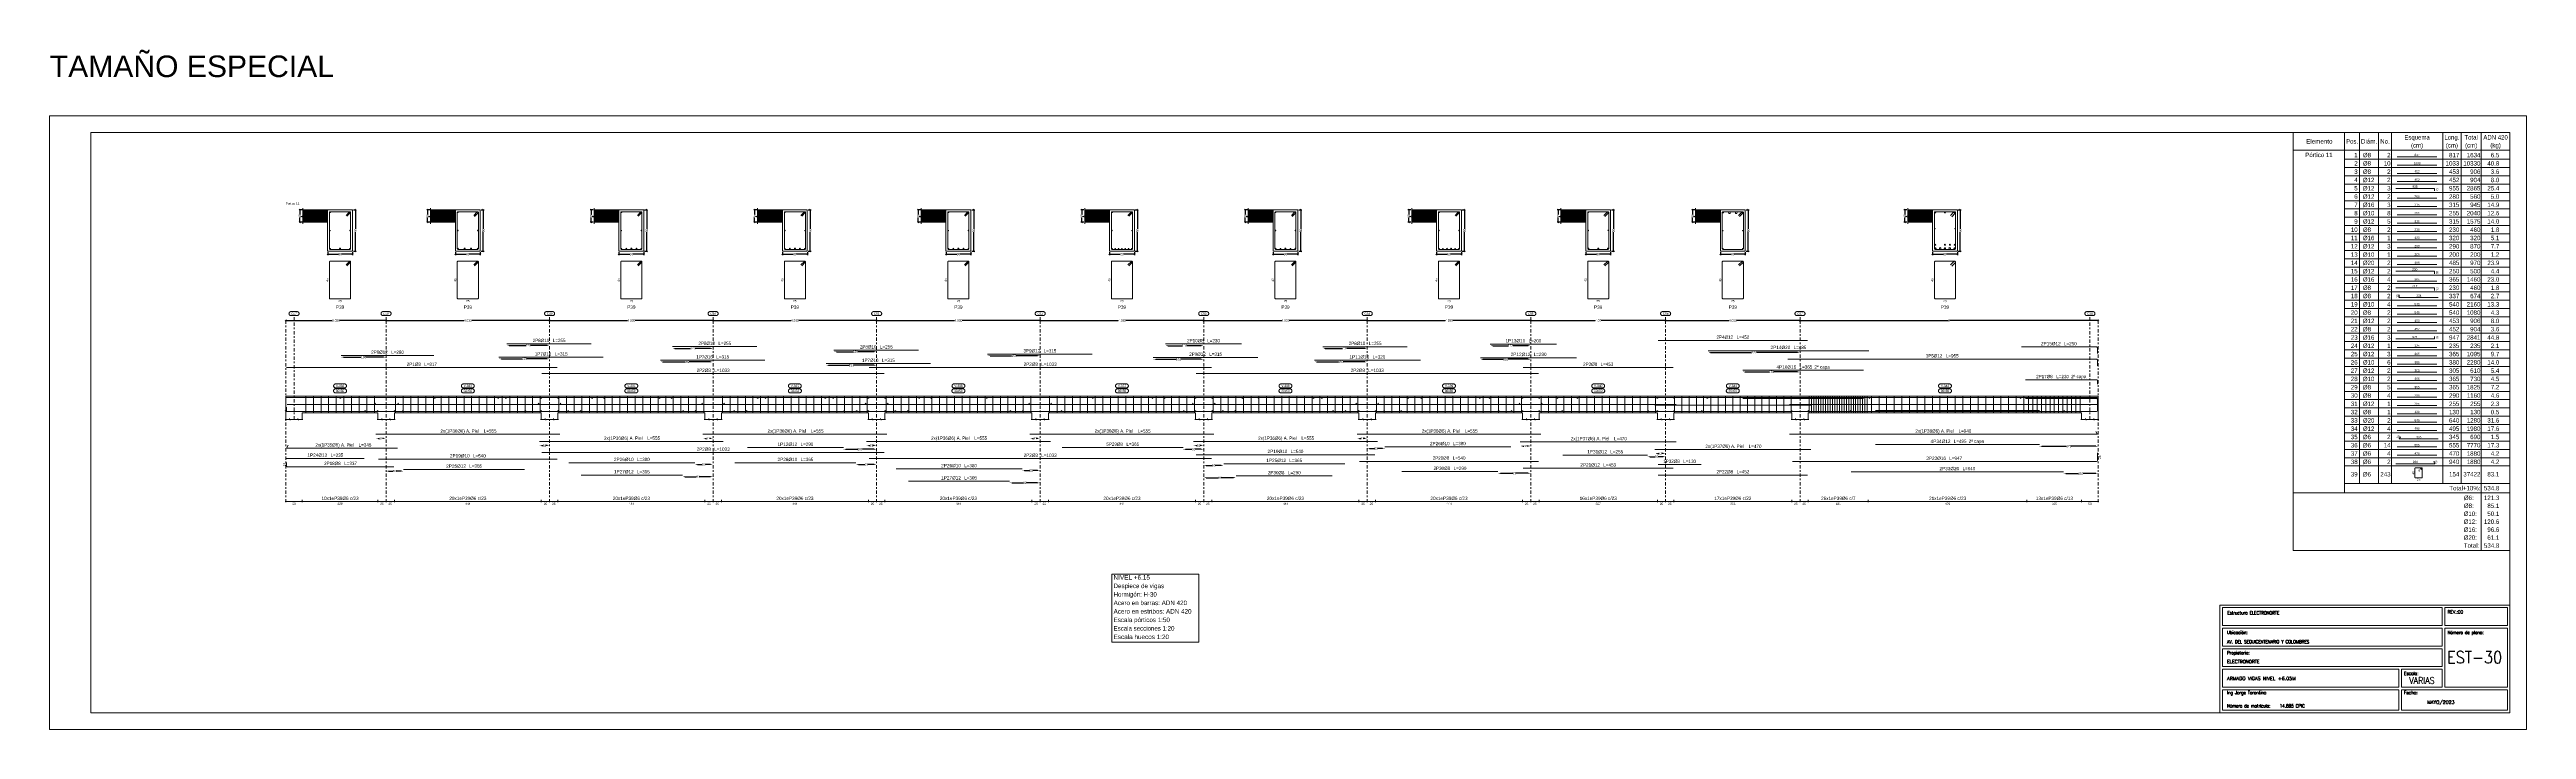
# Model space of a CAD drawing. Header units: millimetres. Extents: x 3 to 479, y -191 to 120.
# Drawn here: x 329.5 to 479, y 21.3 to 62.3 of the extents above; entities that cross this region are included whole.
import ezdxf
from ezdxf.enums import TextEntityAlignment as Align

# ---------------------------------------------------------------- set-up
doc = ezdxf.new("R2010")
doc.units = ezdxf.units.MM
doc.linetypes.add('CYPE_RAYAPUNTO', pattern=[0.4125, 0.2025, -0.105, 0, -0.105])
for name, color, linetype, lineweight in [('ALZ_ARM_LONG_ARM_TEXTOS', 3, 'Continuous', 9), ('ALZ_ARM_LONG_TXT_IND_CAPA_ARM_LONG', 3, 'Continuous', 9), ('ALZ_ARM_LONG_TXT_LONG', 3, 'Continuous', 9), ('ALZ_ARM_TRANS_TXT_EST', 3, 'Continuous', 9), ('ALZ_CONT_NUDOS', 122, 'Continuous', 9), ('ALZ_CONT_VIG_HORMIGON', 2, 'Continuous', 9), ('ALZ_COT_COT_ANCLAJES', 3, 'Continuous', 0), ('ALZ_COT_COT_ARM', 3, 'Continuous', 0), ('ALZ_COT_COT_EST', 3, 'Continuous', 0), ('ALZ_COT_COT_LIN_APOYOS', 2, 'CYPE_RAYAPUNTO', 0), ('ALZ_COT_LONGITUD_PROYECTADA', 122, 'Continuous', 0), ('ALZ_COT_TEXTOS_ESTRIBOS', 122, 'Continuous', 0), ('ALZ_REF_COT_LIN_AUX_COTA', 2, 'CYPE_RAYAPUNTO', 9), ('ALZ_REF_REF_NOMBRE', 3, 'Continuous', 9), ('ALZ_REF_REF_REFERENCIA', 3, 'Continuous', 9), ('ALZ_REF_REFERENCIA_PORTICO', 3, 'Continuous', 9), ('ALZ_REF_TEXTO_REF_NOMBRE', 3, 'Continuous', 9), ('ALZ_REF_TEXTO_REF_REFERENCIA', 3, 'Continuous', 9), ('ARM_LONGITUDINAL_Ø10', 103, 'Continuous', 9), ('ARM_LONGITUDINAL_Ø12', 171, 'Continuous', 9), ('ARM_LONGITUDINAL_Ø16', 212, 'Continuous', 9), ('ARM_LONGITUDINAL_Ø20', 30, 'Continuous', 9), ('ARM_LONGITUDINAL_Ø6', 151, 'Continuous', 9), ('ARM_LONGITUDINAL_Ø8', 32, 'Continuous', 9), ('ARM_TRANSVERSAL_Ø6', 151, 'Continuous', 9), ('CIM_REFEREN', 2, 'Continuous', 0), ('CYPE', 7, 'Continuous', 0), ('DESPIECES_TABLA', 7, 'Continuous', 9), ('RECUAD_LIMITES', 2, 'Continuous', 0), ('RECUAD_MARCO', 1, 'Continuous', 20), ('SEC_CONT_FORJADOS_SECCION', 8, 'Continuous', 9), ('SEC_CONT_VIG_HORMIGON_SECCION', 2, 'Continuous', 9), ('SEC_COTAS_SEC_DIM_VIGA', 122, 'Continuous', 0), ('SEC_COTAS_TEXTOS_DESPIECE_ESTRIBADO', 122, 'Continuous', 0), ('SEC_REF_TXT_POSICIONES_ARM_ESTRIBOS', 1, 'Continuous', 9), ('TAB_COM_LINEAS', 1, 'Continuous', 9), ('TAB_COM_TEXTOS', 1, 'Continuous', 9), ('TABLAS', 1, 'Continuous', 9), ('TEXTO_TABLAS', 1, 'Continuous', 0), ('TEXTOS_COTAS_DESPIECES_TABLA', 1, 'Continuous', 0)]:
    doc.layers.add(name, color=color, linetype=linetype, lineweight=lineweight)
doc.styles.add('CYPETXT', font='romans__.ttf', dxfattribs={"height": 0.2})
doc.styles.add('CYPETXT_0.2_romans', font='arial.ttf', dxfattribs={"height": 0.133333})
doc.styles.add('CYPETXT_romans', font='arial.ttf', dxfattribs={"height": 0.2})
doc.dimstyles.new('cype_arrow', dxfattribs={"dimtxt": 0.18, "dimasz": 0.15, "dimexe": 0.05, "dimexo": 0.05, "dimgap": 0, "dimtad": 0, "dimdec": 4, "dimzin": 0, "dimdsep": 46, "dimtxsty": 'CYPETXT_0.2_romans', "dimcen": 0.09, "dimadec": 0, "dimazin": 0, "dimtfac": 1, "dimtdec": 4, "dimtofl": 0, "dimtmove": 2, "dimatfit": 3, "dimfxl": 1, "dimtolj": 1, "dimtzin": 0, "dimarcsym": 0})
doc.dimstyles.new('cype_oblique', dxfattribs={"dimtxt": 0.18, "dimasz": 0.18, "dimexe": 0.05, "dimexo": 0.05, "dimgap": 0, "dimtad": 0, "dimdec": 4, "dimzin": 0, "dimdsep": 46, "dimtxsty": 'CYPETXT_0.2_romans', "dimblk": 'OBLIQUE', "dimtsz": 0.04, "dimcen": 0.09, "dimadec": 0, "dimazin": 0, "dimtfac": 1, "dimtdec": 4, "dimtofl": 0, "dimtmove": 2, "dimatfit": 3, "dimfxl": 1, "dimtolj": 1, "dimtzin": 0, "dimarcsym": 0})

# ---------------------------------------------------------------- blocks, each defined once
blk = doc.blocks.new('*D837')
at = {"layer": 'Defpoints', "color": 0, "transparency": 16777216}
for p in [(346.25, 50.1), (347.75, 50.1), (347.75, 49.92)]:
    blk.add_point(p, dxfattribs=at)
at = {"layer": 'SEC_COTAS_SEC_DIM_VIGA', "color": 0, "lineweight": -2, "transparency": 16777216}
for p, q in [((346.21, 49.88), (346.29, 49.96)), ((346.25, 50.05), (346.25, 49.87)), ((346.25, 49.92), (346.9, 49.92)), ((347.75, 49.92), (347.09, 49.92)), ((347.71, 49.88), (347.79, 49.96)), ((347.75, 50.05), (347.75, 49.87))]:
    blk.add_line(p, q, dxfattribs=at)
at = {"layer": 'SEC_COTAS_SEC_DIM_VIGA', "color": 0, "transparency": 16777216, "insert": (347, 49.92), "char_height": 0.133, "attachment_point": 5, "style": 'CYPETXT_0.2_romans'}
blk.add_mtext('\\A1;30', dxfattribs=at)
blk = doc.blocks.new('_OBLIQUE')
at = {"color": 0, "linetype": 'ByBlock', "lineweight": -2}
blk.add_line((-0.5, -0.5), (0.5, 0.5), dxfattribs=at)
blk = doc.blocks.new('*D838')
at = {"layer": 'Defpoints', "color": 0, "transparency": 16777216}
for p in [(344.57, 52.6), (344.75, 52.6), (344.75, 51.85)]:
    blk.add_point(p, dxfattribs=at)
at = {"layer": 'SEC_COTAS_SEC_DIM_VIGA', "color": 0, "lineweight": -2, "transparency": 16777216}
for p, q in [((344.7, 52.6), (344.52, 52.6)), ((344.61, 52.56), (344.53, 52.64)), ((344.57, 52.6), (344.57, 52.31)), ((344.7, 51.85), (344.52, 51.85)), ((344.61, 51.81), (344.53, 51.89)), ((344.57, 51.85), (344.57, 52.13))]:
    blk.add_line(p, q, dxfattribs=at)
at = {"layer": 'SEC_COTAS_SEC_DIM_VIGA', "color": 0, "transparency": 16777216, "insert": (344.57, 52.22), "char_height": 0.133, "attachment_point": 5, "rotation": 90, "style": 'CYPETXT_0.2_romans'}
blk.add_mtext('\\A1;15', dxfattribs=at)
blk = doc.blocks.new('*D839')
at = {"layer": 'Defpoints', "color": 0, "transparency": 16777216}
for p in [(347.75, 52.6), (347.92, 52.6), (347.75, 50.1)]:
    blk.add_point(p, dxfattribs=at)
at = {"layer": 'SEC_COTAS_SEC_DIM_VIGA', "color": 0, "lineweight": -2, "transparency": 16777216}
for p, q in [((347.8, 52.6), (347.97, 52.6)), ((347.96, 52.56), (347.88, 52.64)), ((347.92, 52.6), (347.92, 51.44)), ((347.92, 50.1), (347.92, 51.25)), ((347.8, 50.1), (347.97, 50.1)), ((347.96, 50.06), (347.88, 50.14))]:
    blk.add_line(p, q, dxfattribs=at)
at = {"layer": 'SEC_COTAS_SEC_DIM_VIGA', "color": 0, "transparency": 16777216, "insert": (347.92, 51.35), "char_height": 0.133, "attachment_point": 5, "rotation": 90, "style": 'CYPETXT_0.2_romans'}
blk.add_mtext('\\A1;50', dxfattribs=at)
blk = doc.blocks.new('*D840')
at = {"layer": 'Defpoints', "color": 0, "transparency": 16777216}
for p in [(353.96, 50.1), (355.46, 50.1), (355.46, 49.92)]:
    blk.add_point(p, dxfattribs=at)
at = {"layer": 'SEC_COTAS_SEC_DIM_VIGA', "color": 0, "lineweight": -2, "transparency": 16777216}
for p, q in [((353.92, 49.88), (354, 49.96)), ((353.96, 50.05), (353.96, 49.87)), ((353.96, 49.92), (354.61, 49.92)), ((355.46, 49.92), (354.8, 49.92)), ((355.42, 49.88), (355.5, 49.96)), ((355.46, 50.05), (355.46, 49.87))]:
    blk.add_line(p, q, dxfattribs=at)
at = {"layer": 'SEC_COTAS_SEC_DIM_VIGA', "color": 0, "transparency": 16777216, "insert": (354.71, 49.92), "char_height": 0.133, "attachment_point": 5, "style": 'CYPETXT_0.2_romans'}
blk.add_mtext('\\A1;30', dxfattribs=at)
blk = doc.blocks.new('*D841')
at = {"layer": 'Defpoints', "color": 0, "transparency": 16777216}
for p in [(352.28, 52.6), (352.46, 52.6), (352.46, 51.85)]:
    blk.add_point(p, dxfattribs=at)
at = {"layer": 'SEC_COTAS_SEC_DIM_VIGA', "color": 0, "lineweight": -2, "transparency": 16777216}
for p, q in [((352.41, 52.6), (352.23, 52.6)), ((352.32, 52.56), (352.24, 52.64)), ((352.28, 52.6), (352.28, 52.31)), ((352.41, 51.85), (352.23, 51.85)), ((352.32, 51.81), (352.24, 51.89)), ((352.28, 51.85), (352.28, 52.13))]:
    blk.add_line(p, q, dxfattribs=at)
at = {"layer": 'SEC_COTAS_SEC_DIM_VIGA', "color": 0, "transparency": 16777216, "insert": (352.28, 52.22), "char_height": 0.133, "attachment_point": 5, "rotation": 90, "style": 'CYPETXT_0.2_romans'}
blk.add_mtext('\\A1;15', dxfattribs=at)
blk = doc.blocks.new('*D842')
at = {"layer": 'Defpoints', "color": 0, "transparency": 16777216}
for p in [(355.46, 52.6), (355.64, 52.6), (355.46, 50.1)]:
    blk.add_point(p, dxfattribs=at)
at = {"layer": 'SEC_COTAS_SEC_DIM_VIGA', "color": 0, "lineweight": -2, "transparency": 16777216}
for p, q in [((355.51, 52.6), (355.69, 52.6)), ((355.68, 52.56), (355.6, 52.64)), ((355.64, 52.6), (355.64, 51.44)), ((355.64, 50.1), (355.64, 51.25)), ((355.51, 50.1), (355.69, 50.1)), ((355.68, 50.06), (355.6, 50.14))]:
    blk.add_line(p, q, dxfattribs=at)
at = {"layer": 'SEC_COTAS_SEC_DIM_VIGA', "color": 0, "transparency": 16777216, "insert": (355.64, 51.35), "char_height": 0.133, "attachment_point": 5, "rotation": 90, "style": 'CYPETXT_0.2_romans'}
blk.add_mtext('\\A1;50', dxfattribs=at)
blk = doc.blocks.new('*D843')
at = {"layer": 'Defpoints', "color": 0, "transparency": 16777216}
for p in [(363.83, 50.1), (365.33, 50.1), (365.33, 49.92)]:
    blk.add_point(p, dxfattribs=at)
at = {"layer": 'SEC_COTAS_SEC_DIM_VIGA', "color": 0, "lineweight": -2, "transparency": 16777216}
for p, q in [((363.79, 49.88), (363.87, 49.96)), ((363.83, 50.05), (363.83, 49.87)), ((363.83, 49.92), (364.48, 49.92)), ((365.33, 49.92), (364.67, 49.92)), ((365.29, 49.88), (365.37, 49.96)), ((365.33, 50.05), (365.33, 49.87))]:
    blk.add_line(p, q, dxfattribs=at)
at = {"layer": 'SEC_COTAS_SEC_DIM_VIGA', "color": 0, "transparency": 16777216, "insert": (364.58, 49.92), "char_height": 0.133, "attachment_point": 5, "style": 'CYPETXT_0.2_romans'}
blk.add_mtext('\\A1;30', dxfattribs=at)
blk = doc.blocks.new('*D844')
at = {"layer": 'Defpoints', "color": 0, "transparency": 16777216}
for p in [(362.15, 52.6), (362.33, 52.6), (362.33, 51.85)]:
    blk.add_point(p, dxfattribs=at)
at = {"layer": 'SEC_COTAS_SEC_DIM_VIGA', "color": 0, "lineweight": -2, "transparency": 16777216}
for p, q in [((362.28, 52.6), (362.1, 52.6)), ((362.19, 52.56), (362.11, 52.64)), ((362.15, 52.6), (362.15, 52.31)), ((362.28, 51.85), (362.1, 51.85)), ((362.19, 51.81), (362.11, 51.89)), ((362.15, 51.85), (362.15, 52.13))]:
    blk.add_line(p, q, dxfattribs=at)
at = {"layer": 'SEC_COTAS_SEC_DIM_VIGA', "color": 0, "transparency": 16777216, "insert": (362.15, 52.22), "char_height": 0.133, "attachment_point": 5, "rotation": 90, "style": 'CYPETXT_0.2_romans'}
blk.add_mtext('\\A1;15', dxfattribs=at)
blk = doc.blocks.new('*D845')
at = {"layer": 'Defpoints', "color": 0, "transparency": 16777216}
for p in [(365.33, 52.6), (365.51, 52.6), (365.33, 50.1)]:
    blk.add_point(p, dxfattribs=at)
at = {"layer": 'SEC_COTAS_SEC_DIM_VIGA', "color": 0, "lineweight": -2, "transparency": 16777216}
for p, q in [((365.38, 52.6), (365.56, 52.6)), ((365.55, 52.56), (365.47, 52.64)), ((365.51, 52.6), (365.51, 51.44)), ((365.51, 50.1), (365.51, 51.25)), ((365.38, 50.1), (365.56, 50.1)), ((365.55, 50.06), (365.47, 50.14))]:
    blk.add_line(p, q, dxfattribs=at)
at = {"layer": 'SEC_COTAS_SEC_DIM_VIGA', "color": 0, "transparency": 16777216, "insert": (365.51, 51.35), "char_height": 0.133, "attachment_point": 5, "rotation": 90, "style": 'CYPETXT_0.2_romans'}
blk.add_mtext('\\A1;50', dxfattribs=at)
blk = doc.blocks.new('*D846')
at = {"layer": 'Defpoints', "color": 0, "transparency": 16777216}
for p in [(373.7, 50.1), (375.2, 50.1), (375.2, 49.92)]:
    blk.add_point(p, dxfattribs=at)
at = {"layer": 'SEC_COTAS_SEC_DIM_VIGA', "color": 0, "lineweight": -2, "transparency": 16777216}
for p, q in [((373.66, 49.88), (373.74, 49.96)), ((373.7, 50.05), (373.7, 49.87)), ((373.7, 49.92), (374.35, 49.92)), ((375.2, 49.92), (374.54, 49.92)), ((375.16, 49.88), (375.24, 49.96)), ((375.2, 50.05), (375.2, 49.87))]:
    blk.add_line(p, q, dxfattribs=at)
at = {"layer": 'SEC_COTAS_SEC_DIM_VIGA', "color": 0, "transparency": 16777216, "insert": (374.45, 49.92), "char_height": 0.133, "attachment_point": 5, "style": 'CYPETXT_0.2_romans'}
blk.add_mtext('\\A1;30', dxfattribs=at)
blk = doc.blocks.new('*D847')
at = {"layer": 'Defpoints', "color": 0, "transparency": 16777216}
for p in [(372.02, 52.6), (372.2, 52.6), (372.2, 51.85)]:
    blk.add_point(p, dxfattribs=at)
at = {"layer": 'SEC_COTAS_SEC_DIM_VIGA', "color": 0, "lineweight": -2, "transparency": 16777216}
for p, q in [((372.15, 52.6), (371.97, 52.6)), ((372.06, 52.56), (371.98, 52.64)), ((372.02, 52.6), (372.02, 52.31)), ((372.15, 51.85), (371.97, 51.85)), ((372.06, 51.81), (371.98, 51.89)), ((372.02, 51.85), (372.02, 52.13))]:
    blk.add_line(p, q, dxfattribs=at)
at = {"layer": 'SEC_COTAS_SEC_DIM_VIGA', "color": 0, "transparency": 16777216, "insert": (372.02, 52.22), "char_height": 0.133, "attachment_point": 5, "rotation": 90, "style": 'CYPETXT_0.2_romans'}
blk.add_mtext('\\A1;15', dxfattribs=at)
blk = doc.blocks.new('*D848')
at = {"layer": 'Defpoints', "color": 0, "transparency": 16777216}
for p in [(375.2, 52.6), (375.38, 52.6), (375.2, 50.1)]:
    blk.add_point(p, dxfattribs=at)
at = {"layer": 'SEC_COTAS_SEC_DIM_VIGA', "color": 0, "lineweight": -2, "transparency": 16777216}
for p, q in [((375.25, 52.6), (375.43, 52.6)), ((375.42, 52.56), (375.34, 52.64)), ((375.38, 52.6), (375.38, 51.44)), ((375.38, 50.1), (375.38, 51.25)), ((375.25, 50.1), (375.43, 50.1)), ((375.42, 50.06), (375.34, 50.14))]:
    blk.add_line(p, q, dxfattribs=at)
at = {"layer": 'SEC_COTAS_SEC_DIM_VIGA', "color": 0, "transparency": 16777216, "insert": (375.38, 51.35), "char_height": 0.133, "attachment_point": 5, "rotation": 90, "style": 'CYPETXT_0.2_romans'}
blk.add_mtext('\\A1;50', dxfattribs=at)
blk = doc.blocks.new('*D849')
at = {"layer": 'Defpoints', "color": 0, "transparency": 16777216}
for p in [(383.57, 50.1), (385.07, 50.1), (385.07, 49.92)]:
    blk.add_point(p, dxfattribs=at)
at = {"layer": 'SEC_COTAS_SEC_DIM_VIGA', "color": 0, "lineweight": -2, "transparency": 16777216}
for p, q in [((383.53, 49.88), (383.61, 49.96)), ((383.57, 50.05), (383.57, 49.87)), ((383.57, 49.92), (384.22, 49.92)), ((385.07, 49.92), (384.41, 49.92)), ((385.03, 49.88), (385.11, 49.96)), ((385.07, 50.05), (385.07, 49.87))]:
    blk.add_line(p, q, dxfattribs=at)
at = {"layer": 'SEC_COTAS_SEC_DIM_VIGA', "color": 0, "transparency": 16777216, "insert": (384.32, 49.92), "char_height": 0.133, "attachment_point": 5, "style": 'CYPETXT_0.2_romans'}
blk.add_mtext('\\A1;30', dxfattribs=at)
blk = doc.blocks.new('*D850')
at = {"layer": 'Defpoints', "color": 0, "transparency": 16777216}
for p in [(381.89, 52.6), (382.07, 52.6), (382.07, 51.85)]:
    blk.add_point(p, dxfattribs=at)
at = {"layer": 'SEC_COTAS_SEC_DIM_VIGA', "color": 0, "lineweight": -2, "transparency": 16777216}
for p, q in [((382.02, 52.6), (381.84, 52.6)), ((381.93, 52.56), (381.85, 52.64)), ((381.89, 52.6), (381.89, 52.31)), ((382.02, 51.85), (381.84, 51.85)), ((381.93, 51.81), (381.85, 51.89)), ((381.89, 51.85), (381.89, 52.13))]:
    blk.add_line(p, q, dxfattribs=at)
at = {"layer": 'SEC_COTAS_SEC_DIM_VIGA', "color": 0, "transparency": 16777216, "insert": (381.89, 52.22), "char_height": 0.133, "attachment_point": 5, "rotation": 90, "style": 'CYPETXT_0.2_romans'}
blk.add_mtext('\\A1;15', dxfattribs=at)
blk = doc.blocks.new('*D851')
at = {"layer": 'Defpoints', "color": 0, "transparency": 16777216}
for p in [(385.07, 52.6), (385.25, 52.6), (385.07, 50.1)]:
    blk.add_point(p, dxfattribs=at)
at = {"layer": 'SEC_COTAS_SEC_DIM_VIGA', "color": 0, "lineweight": -2, "transparency": 16777216}
for p, q in [((385.12, 52.6), (385.3, 52.6)), ((385.29, 52.56), (385.21, 52.64)), ((385.25, 52.6), (385.25, 51.44)), ((385.25, 50.1), (385.25, 51.25)), ((385.12, 50.1), (385.3, 50.1)), ((385.29, 50.06), (385.21, 50.14))]:
    blk.add_line(p, q, dxfattribs=at)
at = {"layer": 'SEC_COTAS_SEC_DIM_VIGA', "color": 0, "transparency": 16777216, "insert": (385.25, 51.35), "char_height": 0.133, "attachment_point": 5, "rotation": 90, "style": 'CYPETXT_0.2_romans'}
blk.add_mtext('\\A1;50', dxfattribs=at)
blk = doc.blocks.new('*D852')
at = {"layer": 'Defpoints', "color": 0, "transparency": 16777216}
for p in [(393.44, 50.1), (394.94, 50.1), (394.94, 49.92)]:
    blk.add_point(p, dxfattribs=at)
at = {"layer": 'SEC_COTAS_SEC_DIM_VIGA', "color": 0, "lineweight": -2, "transparency": 16777216}
for p, q in [((393.4, 49.88), (393.48, 49.96)), ((393.44, 50.05), (393.44, 49.87)), ((393.44, 49.92), (394.09, 49.92)), ((394.94, 49.92), (394.28, 49.92)), ((394.9, 49.88), (394.98, 49.96)), ((394.94, 50.05), (394.94, 49.87))]:
    blk.add_line(p, q, dxfattribs=at)
at = {"layer": 'SEC_COTAS_SEC_DIM_VIGA', "color": 0, "transparency": 16777216, "insert": (394.19, 49.92), "char_height": 0.133, "attachment_point": 5, "style": 'CYPETXT_0.2_romans'}
blk.add_mtext('\\A1;30', dxfattribs=at)
blk = doc.blocks.new('*D853')
at = {"layer": 'Defpoints', "color": 0, "transparency": 16777216}
for p in [(391.76, 52.6), (391.94, 52.6), (391.94, 51.85)]:
    blk.add_point(p, dxfattribs=at)
at = {"layer": 'SEC_COTAS_SEC_DIM_VIGA', "color": 0, "lineweight": -2, "transparency": 16777216}
for p, q in [((391.89, 52.6), (391.71, 52.6)), ((391.8, 52.56), (391.72, 52.64)), ((391.76, 52.6), (391.76, 52.31)), ((391.89, 51.85), (391.71, 51.85)), ((391.8, 51.81), (391.72, 51.89)), ((391.76, 51.85), (391.76, 52.13))]:
    blk.add_line(p, q, dxfattribs=at)
at = {"layer": 'SEC_COTAS_SEC_DIM_VIGA', "color": 0, "transparency": 16777216, "insert": (391.76, 52.22), "char_height": 0.133, "attachment_point": 5, "rotation": 90, "style": 'CYPETXT_0.2_romans'}
blk.add_mtext('\\A1;15', dxfattribs=at)
blk = doc.blocks.new('*D854')
at = {"layer": 'Defpoints', "color": 0, "transparency": 16777216}
for p in [(394.94, 52.6), (395.12, 52.6), (394.94, 50.1)]:
    blk.add_point(p, dxfattribs=at)
at = {"layer": 'SEC_COTAS_SEC_DIM_VIGA', "color": 0, "lineweight": -2, "transparency": 16777216}
for p, q in [((394.99, 52.6), (395.17, 52.6)), ((395.16, 52.56), (395.08, 52.64)), ((395.12, 52.6), (395.12, 51.44)), ((395.12, 50.1), (395.12, 51.25)), ((394.99, 50.1), (395.17, 50.1)), ((395.16, 50.06), (395.08, 50.14))]:
    blk.add_line(p, q, dxfattribs=at)
at = {"layer": 'SEC_COTAS_SEC_DIM_VIGA', "color": 0, "transparency": 16777216, "insert": (395.12, 51.35), "char_height": 0.133, "attachment_point": 5, "rotation": 90, "style": 'CYPETXT_0.2_romans'}
blk.add_mtext('\\A1;50', dxfattribs=at)
blk = doc.blocks.new('*D855')
at = {"layer": 'Defpoints', "color": 0, "transparency": 16777216}
for p in [(403.31, 50.1), (404.81, 50.1), (404.81, 49.92)]:
    blk.add_point(p, dxfattribs=at)
at = {"layer": 'SEC_COTAS_SEC_DIM_VIGA', "color": 0, "lineweight": -2, "transparency": 16777216}
for p, q in [((403.27, 49.88), (403.35, 49.96)), ((403.31, 50.05), (403.31, 49.87)), ((403.31, 49.92), (403.96, 49.92)), ((404.81, 49.92), (404.15, 49.92)), ((404.77, 49.88), (404.85, 49.96)), ((404.81, 50.05), (404.81, 49.87))]:
    blk.add_line(p, q, dxfattribs=at)
at = {"layer": 'SEC_COTAS_SEC_DIM_VIGA', "color": 0, "transparency": 16777216, "insert": (404.06, 49.92), "char_height": 0.133, "attachment_point": 5, "style": 'CYPETXT_0.2_romans'}
blk.add_mtext('\\A1;30', dxfattribs=at)
blk = doc.blocks.new('*D856')
at = {"layer": 'Defpoints', "color": 0, "transparency": 16777216}
for p in [(401.63, 52.6), (401.81, 52.6), (401.81, 51.85)]:
    blk.add_point(p, dxfattribs=at)
at = {"layer": 'SEC_COTAS_SEC_DIM_VIGA', "color": 0, "lineweight": -2, "transparency": 16777216}
for p, q in [((401.76, 52.6), (401.58, 52.6)), ((401.67, 52.56), (401.59, 52.64)), ((401.63, 52.6), (401.63, 52.31)), ((401.76, 51.85), (401.58, 51.85)), ((401.67, 51.81), (401.59, 51.89)), ((401.63, 51.85), (401.63, 52.13))]:
    blk.add_line(p, q, dxfattribs=at)
at = {"layer": 'SEC_COTAS_SEC_DIM_VIGA', "color": 0, "transparency": 16777216, "insert": (401.63, 52.22), "char_height": 0.133, "attachment_point": 5, "rotation": 90, "style": 'CYPETXT_0.2_romans'}
blk.add_mtext('\\A1;15', dxfattribs=at)
blk = doc.blocks.new('*D857')
at = {"layer": 'Defpoints', "color": 0, "transparency": 16777216}
for p in [(404.81, 52.6), (404.99, 52.6), (404.81, 50.1)]:
    blk.add_point(p, dxfattribs=at)
at = {"layer": 'SEC_COTAS_SEC_DIM_VIGA', "color": 0, "lineweight": -2, "transparency": 16777216}
for p, q in [((404.86, 52.6), (405.04, 52.6)), ((405.03, 52.56), (404.95, 52.64)), ((404.99, 52.6), (404.99, 51.44)), ((404.99, 50.1), (404.99, 51.25)), ((404.86, 50.1), (405.04, 50.1)), ((405.03, 50.06), (404.95, 50.14))]:
    blk.add_line(p, q, dxfattribs=at)
at = {"layer": 'SEC_COTAS_SEC_DIM_VIGA', "color": 0, "transparency": 16777216, "insert": (404.99, 51.35), "char_height": 0.133, "attachment_point": 5, "rotation": 90, "style": 'CYPETXT_0.2_romans'}
blk.add_mtext('\\A1;50', dxfattribs=at)
blk = doc.blocks.new('*D858')
at = {"layer": 'Defpoints', "color": 0, "transparency": 16777216}
for p in [(413.18, 50.1), (414.68, 50.1), (414.68, 49.92)]:
    blk.add_point(p, dxfattribs=at)
at = {"layer": 'SEC_COTAS_SEC_DIM_VIGA', "color": 0, "lineweight": -2, "transparency": 16777216}
for p, q in [((413.14, 49.88), (413.22, 49.96)), ((413.18, 50.05), (413.18, 49.87)), ((413.18, 49.92), (413.83, 49.92)), ((414.68, 49.92), (414.02, 49.92)), ((414.64, 49.88), (414.72, 49.96)), ((414.68, 50.05), (414.68, 49.87))]:
    blk.add_line(p, q, dxfattribs=at)
at = {"layer": 'SEC_COTAS_SEC_DIM_VIGA', "color": 0, "transparency": 16777216, "insert": (413.93, 49.92), "char_height": 0.133, "attachment_point": 5, "style": 'CYPETXT_0.2_romans'}
blk.add_mtext('\\A1;30', dxfattribs=at)
blk = doc.blocks.new('*D859')
at = {"layer": 'Defpoints', "color": 0, "transparency": 16777216}
for p in [(411.5, 52.6), (411.68, 52.6), (411.68, 51.85)]:
    blk.add_point(p, dxfattribs=at)
at = {"layer": 'SEC_COTAS_SEC_DIM_VIGA', "color": 0, "lineweight": -2, "transparency": 16777216}
for p, q in [((411.63, 52.6), (411.45, 52.6)), ((411.54, 52.56), (411.46, 52.64)), ((411.5, 52.6), (411.5, 52.31)), ((411.63, 51.85), (411.45, 51.85)), ((411.54, 51.81), (411.46, 51.89)), ((411.5, 51.85), (411.5, 52.13))]:
    blk.add_line(p, q, dxfattribs=at)
at = {"layer": 'SEC_COTAS_SEC_DIM_VIGA', "color": 0, "transparency": 16777216, "insert": (411.5, 52.22), "char_height": 0.133, "attachment_point": 5, "rotation": 90, "style": 'CYPETXT_0.2_romans'}
blk.add_mtext('\\A1;15', dxfattribs=at)
blk = doc.blocks.new('*D860')
at = {"layer": 'Defpoints', "color": 0, "transparency": 16777216}
for p in [(414.68, 52.6), (414.86, 52.6), (414.68, 50.1)]:
    blk.add_point(p, dxfattribs=at)
at = {"layer": 'SEC_COTAS_SEC_DIM_VIGA', "color": 0, "lineweight": -2, "transparency": 16777216}
for p, q in [((414.73, 52.6), (414.91, 52.6)), ((414.9, 52.56), (414.82, 52.64)), ((414.86, 52.6), (414.86, 51.44)), ((414.86, 50.1), (414.86, 51.25)), ((414.73, 50.1), (414.91, 50.1)), ((414.9, 50.06), (414.82, 50.14))]:
    blk.add_line(p, q, dxfattribs=at)
at = {"layer": 'SEC_COTAS_SEC_DIM_VIGA', "color": 0, "transparency": 16777216, "insert": (414.86, 51.35), "char_height": 0.133, "attachment_point": 5, "rotation": 90, "style": 'CYPETXT_0.2_romans'}
blk.add_mtext('\\A1;50', dxfattribs=at)
blk = doc.blocks.new('*D861')
at = {"layer": 'Defpoints', "color": 0, "transparency": 16777216}
for p in [(422.18, 50.1), (423.68, 50.1), (423.68, 49.92)]:
    blk.add_point(p, dxfattribs=at)
at = {"layer": 'SEC_COTAS_SEC_DIM_VIGA', "color": 0, "lineweight": -2, "transparency": 16777216}
for p, q in [((422.14, 49.88), (422.22, 49.96)), ((422.18, 50.05), (422.18, 49.87)), ((422.18, 49.92), (422.84, 49.92)), ((423.68, 49.92), (423.03, 49.92)), ((423.64, 49.88), (423.72, 49.96)), ((423.68, 50.05), (423.68, 49.87))]:
    blk.add_line(p, q, dxfattribs=at)
at = {"layer": 'SEC_COTAS_SEC_DIM_VIGA', "color": 0, "transparency": 16777216, "insert": (422.93, 49.92), "char_height": 0.133, "attachment_point": 5, "style": 'CYPETXT_0.2_romans'}
blk.add_mtext('\\A1;30', dxfattribs=at)
blk = doc.blocks.new('*D862')
at = {"layer": 'Defpoints', "color": 0, "transparency": 16777216}
for p in [(420.51, 52.6), (420.68, 52.6), (420.68, 51.85)]:
    blk.add_point(p, dxfattribs=at)
at = {"layer": 'SEC_COTAS_SEC_DIM_VIGA', "color": 0, "lineweight": -2, "transparency": 16777216}
for p, q in [((420.63, 52.6), (420.46, 52.6)), ((420.55, 52.56), (420.47, 52.64)), ((420.51, 52.6), (420.51, 52.31)), ((420.63, 51.85), (420.46, 51.85)), ((420.55, 51.81), (420.47, 51.89)), ((420.51, 51.85), (420.51, 52.13))]:
    blk.add_line(p, q, dxfattribs=at)
at = {"layer": 'SEC_COTAS_SEC_DIM_VIGA', "color": 0, "transparency": 16777216, "insert": (420.51, 52.22), "char_height": 0.133, "attachment_point": 5, "rotation": 90, "style": 'CYPETXT_0.2_romans'}
blk.add_mtext('\\A1;15', dxfattribs=at)
blk = doc.blocks.new('*D863')
at = {"layer": 'Defpoints', "color": 0, "transparency": 16777216}
for p in [(423.68, 52.6), (423.86, 52.6), (423.68, 50.1)]:
    blk.add_point(p, dxfattribs=at)
at = {"layer": 'SEC_COTAS_SEC_DIM_VIGA', "color": 0, "lineweight": -2, "transparency": 16777216}
for p, q in [((423.73, 52.6), (423.91, 52.6)), ((423.9, 52.56), (423.82, 52.64)), ((423.86, 52.6), (423.86, 51.44)), ((423.86, 50.1), (423.86, 51.25)), ((423.73, 50.1), (423.91, 50.1)), ((423.9, 50.06), (423.82, 50.14))]:
    blk.add_line(p, q, dxfattribs=at)
at = {"layer": 'SEC_COTAS_SEC_DIM_VIGA', "color": 0, "transparency": 16777216, "insert": (423.86, 51.35), "char_height": 0.133, "attachment_point": 5, "rotation": 90, "style": 'CYPETXT_0.2_romans'}
blk.add_mtext('\\A1;50', dxfattribs=at)
blk = doc.blocks.new('*D864')
at = {"layer": 'Defpoints', "color": 0, "transparency": 16777216}
for p in [(430.31, 50.1), (431.81, 50.1), (431.81, 49.92)]:
    blk.add_point(p, dxfattribs=at)
at = {"layer": 'SEC_COTAS_SEC_DIM_VIGA', "color": 0, "lineweight": -2, "transparency": 16777216}
for p, q in [((430.27, 49.88), (430.35, 49.96)), ((430.31, 50.05), (430.31, 49.87)), ((430.31, 49.92), (430.96, 49.92)), ((431.81, 49.92), (431.15, 49.92)), ((431.77, 49.88), (431.85, 49.96)), ((431.81, 50.05), (431.81, 49.87))]:
    blk.add_line(p, q, dxfattribs=at)
at = {"layer": 'SEC_COTAS_SEC_DIM_VIGA', "color": 0, "transparency": 16777216, "insert": (431.06, 49.92), "char_height": 0.133, "attachment_point": 5, "style": 'CYPETXT_0.2_romans'}
blk.add_mtext('\\A1;30', dxfattribs=at)
blk = doc.blocks.new('*D865')
at = {"layer": 'Defpoints', "color": 0, "transparency": 16777216}
for p in [(428.63, 52.6), (428.81, 52.6), (428.81, 51.85)]:
    blk.add_point(p, dxfattribs=at)
at = {"layer": 'SEC_COTAS_SEC_DIM_VIGA', "color": 0, "lineweight": -2, "transparency": 16777216}
for p, q in [((428.76, 52.6), (428.58, 52.6)), ((428.67, 52.56), (428.59, 52.64)), ((428.63, 52.6), (428.63, 52.31)), ((428.76, 51.85), (428.58, 51.85)), ((428.67, 51.81), (428.59, 51.89)), ((428.63, 51.85), (428.63, 52.13))]:
    blk.add_line(p, q, dxfattribs=at)
at = {"layer": 'SEC_COTAS_SEC_DIM_VIGA', "color": 0, "transparency": 16777216, "insert": (428.63, 52.22), "char_height": 0.133, "attachment_point": 5, "rotation": 90, "style": 'CYPETXT_0.2_romans'}
blk.add_mtext('\\A1;15', dxfattribs=at)
blk = doc.blocks.new('*D866')
at = {"layer": 'Defpoints', "color": 0, "transparency": 16777216}
for p in [(431.81, 52.6), (431.99, 52.6), (431.81, 50.1)]:
    blk.add_point(p, dxfattribs=at)
at = {"layer": 'SEC_COTAS_SEC_DIM_VIGA', "color": 0, "lineweight": -2, "transparency": 16777216}
for p, q in [((431.86, 52.6), (432.04, 52.6)), ((432.03, 52.56), (431.95, 52.64)), ((431.99, 52.6), (431.99, 51.44)), ((431.99, 50.1), (431.99, 51.25)), ((431.86, 50.1), (432.04, 50.1)), ((432.03, 50.06), (431.95, 50.14))]:
    blk.add_line(p, q, dxfattribs=at)
at = {"layer": 'SEC_COTAS_SEC_DIM_VIGA', "color": 0, "transparency": 16777216, "insert": (431.99, 51.35), "char_height": 0.133, "attachment_point": 5, "rotation": 90, "style": 'CYPETXT_0.2_romans'}
blk.add_mtext('\\A1;50', dxfattribs=at)
blk = doc.blocks.new('*D867')
at = {"layer": 'Defpoints', "color": 0, "transparency": 16777216}
for p in [(443.11, 50.1), (444.61, 50.1), (444.61, 49.92)]:
    blk.add_point(p, dxfattribs=at)
at = {"layer": 'SEC_COTAS_SEC_DIM_VIGA', "color": 0, "lineweight": -2, "transparency": 16777216}
for p, q in [((443.07, 49.88), (443.15, 49.96)), ((443.11, 50.05), (443.11, 49.87)), ((443.11, 49.92), (443.77, 49.92)), ((444.61, 49.92), (443.96, 49.92)), ((444.57, 49.88), (444.65, 49.96)), ((444.61, 50.05), (444.61, 49.87))]:
    blk.add_line(p, q, dxfattribs=at)
at = {"layer": 'SEC_COTAS_SEC_DIM_VIGA', "color": 0, "transparency": 16777216, "insert": (443.86, 49.92), "char_height": 0.133, "attachment_point": 5, "style": 'CYPETXT_0.2_romans'}
blk.add_mtext('\\A1;30', dxfattribs=at)
blk = doc.blocks.new('*D868')
at = {"layer": 'Defpoints', "color": 0, "transparency": 16777216}
for p in [(441.44, 52.6), (441.61, 52.6), (441.61, 51.85)]:
    blk.add_point(p, dxfattribs=at)
at = {"layer": 'SEC_COTAS_SEC_DIM_VIGA', "color": 0, "lineweight": -2, "transparency": 16777216}
for p, q in [((441.56, 52.6), (441.39, 52.6)), ((441.48, 52.56), (441.4, 52.64)), ((441.44, 52.6), (441.44, 52.31)), ((441.56, 51.85), (441.39, 51.85)), ((441.48, 51.81), (441.4, 51.89)), ((441.44, 51.85), (441.44, 52.13))]:
    blk.add_line(p, q, dxfattribs=at)
at = {"layer": 'SEC_COTAS_SEC_DIM_VIGA', "color": 0, "transparency": 16777216, "insert": (441.44, 52.22), "char_height": 0.133, "attachment_point": 5, "rotation": 90, "style": 'CYPETXT_0.2_romans'}
blk.add_mtext('\\A1;15', dxfattribs=at)
blk = doc.blocks.new('*D869')
at = {"layer": 'Defpoints', "color": 0, "transparency": 16777216}
for p in [(444.61, 52.6), (444.79, 52.6), (444.61, 50.1)]:
    blk.add_point(p, dxfattribs=at)
at = {"layer": 'SEC_COTAS_SEC_DIM_VIGA', "color": 0, "lineweight": -2, "transparency": 16777216}
for p, q in [((444.66, 52.6), (444.84, 52.6)), ((444.83, 52.56), (444.75, 52.64)), ((444.79, 52.6), (444.79, 51.44)), ((444.79, 50.1), (444.79, 51.25)), ((444.66, 50.1), (444.84, 50.1)), ((444.83, 50.06), (444.75, 50.14))]:
    blk.add_line(p, q, dxfattribs=at)
at = {"layer": 'SEC_COTAS_SEC_DIM_VIGA', "color": 0, "transparency": 16777216, "insert": (444.79, 51.35), "char_height": 0.133, "attachment_point": 5, "rotation": 90, "style": 'CYPETXT_0.2_romans'}
blk.add_mtext('\\A1;50', dxfattribs=at)
blk = doc.blocks.new('*D870')
at = {"layer": 'ALZ_COT_LONGITUD_PROYECTADA', "color": 0, "lineweight": -2, "transparency": 16777216}
for p, q in [((343.68, 45.88), (343.76, 45.96)), ((343.72, 45.92), (346.52, 45.92)), ((349.77, 45.92), (346.97, 45.92)), ((349.73, 45.88), (349.81, 45.96))]:
    blk.add_line(p, q, dxfattribs=at)
at = {"layer": 'Defpoints', "color": 0, "transparency": 16777216}
for p in [(343.72, 45.92), (343.72, 45.92), (349.77, 45.92)]:
    blk.add_point(p, dxfattribs=at)
at = {"layer": 'ALZ_COT_LONGITUD_PROYECTADA', "color": 0, "transparency": 16777216, "insert": (346.75, 45.92), "char_height": 0.133, "attachment_point": 5, "style": 'CYPETXT_0.2_romans'}
blk.add_mtext('\\A1;3.028', dxfattribs=at)
blk = doc.blocks.new('*D871')
at = {"layer": 'ALZ_COT_LONGITUD_PROYECTADA', "color": 0, "lineweight": -2, "transparency": 16777216}
for p, q in [((349.73, 45.88), (349.81, 45.96)), ((349.77, 45.92), (354.48, 45.92)), ((359.64, 45.92), (354.94, 45.92)), ((359.6, 45.88), (359.68, 45.96))]:
    blk.add_line(p, q, dxfattribs=at)
at = {"layer": 'Defpoints', "color": 0, "transparency": 16777216}
for p in [(349.77, 45.92), (349.77, 45.92), (359.64, 45.92)]:
    blk.add_point(p, dxfattribs=at)
at = {"layer": 'ALZ_COT_LONGITUD_PROYECTADA', "color": 0, "transparency": 16777216, "insert": (354.71, 45.92), "char_height": 0.133, "attachment_point": 5, "style": 'CYPETXT_0.2_romans'}
blk.add_mtext('\\A1;4.935', dxfattribs=at)
blk = doc.blocks.new('*D872')
at = {"layer": 'ALZ_COT_LONGITUD_PROYECTADA', "color": 0, "lineweight": -2, "transparency": 16777216}
for p, q in [((359.6, 45.88), (359.68, 45.96)), ((359.64, 45.92), (364.35, 45.92)), ((369.51, 45.92), (364.81, 45.92)), ((369.47, 45.88), (369.55, 45.96))]:
    blk.add_line(p, q, dxfattribs=at)
at = {"layer": 'Defpoints', "color": 0, "transparency": 16777216}
for p in [(359.64, 45.92), (359.64, 45.92), (369.51, 45.92)]:
    blk.add_point(p, dxfattribs=at)
at = {"layer": 'ALZ_COT_LONGITUD_PROYECTADA', "color": 0, "transparency": 16777216, "insert": (364.58, 45.92), "char_height": 0.133, "attachment_point": 5, "style": 'CYPETXT_0.2_romans'}
blk.add_mtext('\\A1;4.935', dxfattribs=at)
blk = doc.blocks.new('*D873')
at = {"layer": 'ALZ_COT_LONGITUD_PROYECTADA', "color": 0, "lineweight": -2, "transparency": 16777216}
for p, q in [((369.47, 45.88), (369.55, 45.96)), ((369.51, 45.92), (374.22, 45.92)), ((379.38, 45.92), (374.68, 45.92)), ((379.34, 45.88), (379.42, 45.96))]:
    blk.add_line(p, q, dxfattribs=at)
at = {"layer": 'Defpoints', "color": 0, "transparency": 16777216}
for p in [(369.51, 45.92), (369.51, 45.92), (379.38, 45.92)]:
    blk.add_point(p, dxfattribs=at)
at = {"layer": 'ALZ_COT_LONGITUD_PROYECTADA', "color": 0, "transparency": 16777216, "insert": (374.45, 45.92), "char_height": 0.133, "attachment_point": 5, "style": 'CYPETXT_0.2_romans'}
blk.add_mtext('\\A1;4.935', dxfattribs=at)
blk = doc.blocks.new('*D874')
at = {"layer": 'ALZ_COT_LONGITUD_PROYECTADA', "color": 0, "lineweight": -2, "transparency": 16777216}
for p, q in [((379.34, 45.88), (379.42, 45.96)), ((379.38, 45.92), (384.09, 45.92)), ((389.25, 45.92), (384.55, 45.92)), ((389.21, 45.88), (389.29, 45.96))]:
    blk.add_line(p, q, dxfattribs=at)
at = {"layer": 'Defpoints', "color": 0, "transparency": 16777216}
for p in [(379.38, 45.92), (379.38, 45.92), (389.25, 45.92)]:
    blk.add_point(p, dxfattribs=at)
at = {"layer": 'ALZ_COT_LONGITUD_PROYECTADA', "color": 0, "transparency": 16777216, "insert": (384.32, 45.92), "char_height": 0.133, "attachment_point": 5, "style": 'CYPETXT_0.2_romans'}
blk.add_mtext('\\A1;4.935', dxfattribs=at)
blk = doc.blocks.new('*D875')
at = {"layer": 'ALZ_COT_LONGITUD_PROYECTADA', "color": 0, "lineweight": -2, "transparency": 16777216}
for p, q in [((389.21, 45.88), (389.29, 45.96)), ((389.25, 45.92), (393.96, 45.92)), ((399.12, 45.92), (394.42, 45.92)), ((399.08, 45.88), (399.16, 45.96))]:
    blk.add_line(p, q, dxfattribs=at)
at = {"layer": 'Defpoints', "color": 0, "transparency": 16777216}
for p in [(389.25, 45.92), (389.25, 45.92), (399.12, 45.92)]:
    blk.add_point(p, dxfattribs=at)
at = {"layer": 'ALZ_COT_LONGITUD_PROYECTADA', "color": 0, "transparency": 16777216, "insert": (394.19, 45.92), "char_height": 0.133, "attachment_point": 5, "style": 'CYPETXT_0.2_romans'}
blk.add_mtext('\\A1;4.935', dxfattribs=at)
blk = doc.blocks.new('*D876')
at = {"layer": 'ALZ_COT_LONGITUD_PROYECTADA', "color": 0, "lineweight": -2, "transparency": 16777216}
for p, q in [((399.08, 45.88), (399.16, 45.96)), ((399.12, 45.92), (403.83, 45.92)), ((408.99, 45.92), (404.29, 45.92)), ((408.95, 45.88), (409.03, 45.96))]:
    blk.add_line(p, q, dxfattribs=at)
at = {"layer": 'Defpoints', "color": 0, "transparency": 16777216}
for p in [(399.12, 45.92), (399.12, 45.92), (408.99, 45.92)]:
    blk.add_point(p, dxfattribs=at)
at = {"layer": 'ALZ_COT_LONGITUD_PROYECTADA', "color": 0, "transparency": 16777216, "insert": (404.06, 45.92), "char_height": 0.133, "attachment_point": 5, "style": 'CYPETXT_0.2_romans'}
blk.add_mtext('\\A1;4.935', dxfattribs=at)
blk = doc.blocks.new('*D877')
at = {"layer": 'ALZ_COT_LONGITUD_PROYECTADA', "color": 0, "lineweight": -2, "transparency": 16777216}
for p, q in [((408.95, 45.88), (409.03, 45.96)), ((408.99, 45.92), (413.7, 45.92)), ((418.86, 45.92), (414.16, 45.92)), ((418.82, 45.88), (418.9, 45.96))]:
    blk.add_line(p, q, dxfattribs=at)
at = {"layer": 'Defpoints', "color": 0, "transparency": 16777216}
for p in [(408.99, 45.92), (408.99, 45.92), (418.86, 45.92)]:
    blk.add_point(p, dxfattribs=at)
at = {"layer": 'ALZ_COT_LONGITUD_PROYECTADA', "color": 0, "transparency": 16777216, "insert": (413.93, 45.92), "char_height": 0.133, "attachment_point": 5, "style": 'CYPETXT_0.2_romans'}
blk.add_mtext('\\A1;4.935', dxfattribs=at)
blk = doc.blocks.new('*D878')
at = {"layer": 'ALZ_COT_LONGITUD_PROYECTADA', "color": 0, "lineweight": -2, "transparency": 16777216}
for p, q in [((418.82, 45.88), (418.9, 45.96)), ((418.86, 45.92), (422.76, 45.92)), ((427, 45.92), (423.11, 45.92)), ((426.96, 45.88), (427.04, 45.96))]:
    blk.add_line(p, q, dxfattribs=at)
at = {"layer": 'Defpoints', "color": 0, "transparency": 16777216}
for p in [(418.86, 45.92), (418.86, 45.92), (427, 45.92)]:
    blk.add_point(p, dxfattribs=at)
at = {"layer": 'ALZ_COT_LONGITUD_PROYECTADA', "color": 0, "transparency": 16777216, "insert": (422.93, 45.92), "char_height": 0.133, "attachment_point": 5, "style": 'CYPETXT_0.2_romans'}
blk.add_mtext('\\A1;4.07', dxfattribs=at)
blk = doc.blocks.new('*D879')
at = {"layer": 'ALZ_COT_LONGITUD_PROYECTADA', "color": 0, "lineweight": -2, "transparency": 16777216}
for p, q in [((426.96, 45.88), (427.04, 45.96)), ((427, 45.92), (430.83, 45.92)), ((435.11, 45.92), (431.29, 45.92)), ((435.07, 45.88), (435.15, 45.96))]:
    blk.add_line(p, q, dxfattribs=at)
at = {"layer": 'Defpoints', "color": 0, "transparency": 16777216}
for p in [(427, 45.92), (427, 45.92), (435.11, 45.92)]:
    blk.add_point(p, dxfattribs=at)
at = {"layer": 'ALZ_COT_LONGITUD_PROYECTADA', "color": 0, "transparency": 16777216, "insert": (431.06, 45.92), "char_height": 0.133, "attachment_point": 5, "style": 'CYPETXT_0.2_romans'}
blk.add_mtext('\\A1;4.055', dxfattribs=at)
blk = doc.blocks.new('*D880')
at = {"layer": 'ALZ_COT_LONGITUD_PROYECTADA', "color": 0, "lineweight": -2, "transparency": 16777216}
for p, q in [((435.07, 45.88), (435.15, 45.96)), ((435.11, 45.92), (444.07, 45.92)), ((453.11, 45.92), (444.16, 45.92)), ((453.07, 45.88), (453.15, 45.96))]:
    blk.add_line(p, q, dxfattribs=at)
at = {"layer": 'Defpoints', "color": 0, "transparency": 16777216}
for p in [(435.11, 45.92), (435.11, 45.92), (453.11, 45.92)]:
    blk.add_point(p, dxfattribs=at)
at = {"layer": 'ALZ_COT_LONGITUD_PROYECTADA', "color": 0, "transparency": 16777216, "insert": (444.11, 45.92), "char_height": 0.133, "attachment_point": 5, "style": 'CYPETXT_0.2_romans'}
blk.add_mtext('\\A1;9', dxfattribs=at)
blk = doc.blocks.new('*D881')
at = {"layer": 'ALZ_COT_COT_ARM', "color": 0, "lineweight": -2, "transparency": 16777216}
for p, q in [((349.31, 38.81), (349.38, 38.81)), ((349.62, 38.81), (349.55, 38.81))]:
    blk.add_line(p, q, dxfattribs=at)
at = {"layer": 'ALZ_COT_COT_ARM', "color": 0, "transparency": 16777216}
for points in [[(349.31, 38.83), (349.31, 38.78), (349.16, 38.81)], [(349.62, 38.83), (349.62, 38.78), (349.77, 38.81)]]:
    blk.add_solid(points, dxfattribs=at)
at = {"layer": 'Defpoints', "color": 0, "transparency": 16777216}
for p in [(349.16, 38.81), (349.77, 38.81), (349.77, 38.81)]:
    blk.add_point(p, dxfattribs=at)
at = {"layer": 'ALZ_COT_COT_ARM', "color": 0, "transparency": 16777216, "insert": (349.47, 38.81), "char_height": 0.133, "attachment_point": 5, "style": 'CYPETXT_0.2_romans'}
blk.add_mtext('\\A1;31', dxfattribs=at)
blk = doc.blocks.new('*D882')
at = {"layer": 'ALZ_COT_COT_ARM', "color": 0, "lineweight": -2, "transparency": 16777216}
for p, q in [((359.18, 38.38), (359.25, 38.38)), ((359.49, 38.38), (359.42, 38.38))]:
    blk.add_line(p, q, dxfattribs=at)
at = {"layer": 'ALZ_COT_COT_ARM', "color": 0, "transparency": 16777216}
for points in [[(359.18, 38.4), (359.18, 38.35), (359.03, 38.38)], [(359.49, 38.4), (359.49, 38.35), (359.64, 38.38)]]:
    blk.add_solid(points, dxfattribs=at)
at = {"layer": 'Defpoints', "color": 0, "transparency": 16777216}
for p in [(359.03, 38.38), (359.64, 38.38), (359.64, 38.38)]:
    blk.add_point(p, dxfattribs=at)
at = {"layer": 'ALZ_COT_COT_ARM', "color": 0, "transparency": 16777216, "insert": (359.34, 38.38), "char_height": 0.133, "attachment_point": 5, "style": 'CYPETXT_0.2_romans'}
blk.add_mtext('\\A1;31', dxfattribs=at)
blk = doc.blocks.new('*D883')
at = {"layer": 'ALZ_COT_COT_ARM', "color": 0, "lineweight": -2, "transparency": 16777216}
for p, q in [((369.05, 38.81), (369.12, 38.81)), ((369.36, 38.81), (369.29, 38.81))]:
    blk.add_line(p, q, dxfattribs=at)
at = {"layer": 'ALZ_COT_COT_ARM', "color": 0, "transparency": 16777216}
for points in [[(369.05, 38.83), (369.05, 38.78), (368.9, 38.81)], [(369.36, 38.83), (369.36, 38.78), (369.51, 38.81)]]:
    blk.add_solid(points, dxfattribs=at)
at = {"layer": 'Defpoints', "color": 0, "transparency": 16777216}
for p in [(368.9, 38.81), (369.51, 38.81), (369.51, 38.81)]:
    blk.add_point(p, dxfattribs=at)
at = {"layer": 'ALZ_COT_COT_ARM', "color": 0, "transparency": 16777216, "insert": (369.21, 38.81), "char_height": 0.133, "attachment_point": 5, "style": 'CYPETXT_0.2_romans'}
blk.add_mtext('\\A1;31', dxfattribs=at)
blk = doc.blocks.new('*D884')
at = {"layer": 'ALZ_COT_COT_ARM', "color": 0, "lineweight": -2, "transparency": 16777216}
for p, q in [((378.92, 38.38), (378.99, 38.38)), ((379.23, 38.38), (379.16, 38.38))]:
    blk.add_line(p, q, dxfattribs=at)
at = {"layer": 'ALZ_COT_COT_ARM', "color": 0, "transparency": 16777216}
for points in [[(378.92, 38.4), (378.92, 38.35), (378.77, 38.38)], [(379.23, 38.4), (379.23, 38.35), (379.38, 38.38)]]:
    blk.add_solid(points, dxfattribs=at)
at = {"layer": 'Defpoints', "color": 0, "transparency": 16777216}
for p in [(378.77, 38.38), (379.38, 38.38), (379.38, 38.38)]:
    blk.add_point(p, dxfattribs=at)
at = {"layer": 'ALZ_COT_COT_ARM', "color": 0, "transparency": 16777216, "insert": (379.08, 38.38), "char_height": 0.133, "attachment_point": 5, "style": 'CYPETXT_0.2_romans'}
blk.add_mtext('\\A1;31', dxfattribs=at)
blk = doc.blocks.new('*D885')
at = {"layer": 'ALZ_COT_COT_ARM', "color": 0, "lineweight": -2, "transparency": 16777216}
for p, q in [((388.79, 38.81), (388.86, 38.81)), ((389.1, 38.81), (389.03, 38.81))]:
    blk.add_line(p, q, dxfattribs=at)
at = {"layer": 'ALZ_COT_COT_ARM', "color": 0, "transparency": 16777216}
for points in [[(388.79, 38.83), (388.79, 38.78), (388.64, 38.81)], [(389.1, 38.83), (389.1, 38.78), (389.25, 38.81)]]:
    blk.add_solid(points, dxfattribs=at)
at = {"layer": 'Defpoints', "color": 0, "transparency": 16777216}
for p in [(388.64, 38.81), (389.25, 38.81), (389.25, 38.81)]:
    blk.add_point(p, dxfattribs=at)
at = {"layer": 'ALZ_COT_COT_ARM', "color": 0, "transparency": 16777216, "insert": (388.95, 38.81), "char_height": 0.133, "attachment_point": 5, "style": 'CYPETXT_0.2_romans'}
blk.add_mtext('\\A1;31', dxfattribs=at)
blk = doc.blocks.new('*D886')
at = {"layer": 'ALZ_COT_COT_ARM', "color": 0, "lineweight": -2, "transparency": 16777216}
for p, q in [((398.66, 38.38), (398.73, 38.38)), ((398.97, 38.38), (398.9, 38.38))]:
    blk.add_line(p, q, dxfattribs=at)
at = {"layer": 'ALZ_COT_COT_ARM', "color": 0, "transparency": 16777216}
for points in [[(398.66, 38.4), (398.66, 38.35), (398.51, 38.38)], [(398.97, 38.4), (398.97, 38.35), (399.12, 38.38)]]:
    blk.add_solid(points, dxfattribs=at)
at = {"layer": 'Defpoints', "color": 0, "transparency": 16777216}
for p in [(398.51, 38.38), (399.12, 38.38), (399.12, 38.38)]:
    blk.add_point(p, dxfattribs=at)
at = {"layer": 'ALZ_COT_COT_ARM', "color": 0, "transparency": 16777216, "insert": (398.82, 38.38), "char_height": 0.133, "attachment_point": 5, "style": 'CYPETXT_0.2_romans'}
blk.add_mtext('\\A1;31', dxfattribs=at)
blk = doc.blocks.new('*D887')
at = {"layer": 'ALZ_COT_COT_ARM', "color": 0, "lineweight": -2, "transparency": 16777216}
for p, q in [((408.53, 38.81), (408.6, 38.81)), ((408.84, 38.81), (408.77, 38.81))]:
    blk.add_line(p, q, dxfattribs=at)
at = {"layer": 'ALZ_COT_COT_ARM', "color": 0, "transparency": 16777216}
for points in [[(408.53, 38.83), (408.53, 38.78), (408.38, 38.81)], [(408.84, 38.83), (408.84, 38.78), (408.99, 38.81)]]:
    blk.add_solid(points, dxfattribs=at)
at = {"layer": 'Defpoints', "color": 0, "transparency": 16777216}
for p in [(408.38, 38.81), (408.99, 38.81), (408.99, 38.81)]:
    blk.add_point(p, dxfattribs=at)
at = {"layer": 'ALZ_COT_COT_ARM', "color": 0, "transparency": 16777216, "insert": (408.69, 38.81), "char_height": 0.133, "attachment_point": 5, "style": 'CYPETXT_0.2_romans'}
blk.add_mtext('\\A1;31', dxfattribs=at)
blk = doc.blocks.new('*D888')
at = {"layer": 'ALZ_COT_COT_ARM', "color": 0, "lineweight": -2, "transparency": 16777216}
for p, q in [((418.38, 38.35), (418.45, 38.35)), ((418.71, 38.35), (418.64, 38.35))]:
    blk.add_line(p, q, dxfattribs=at)
at = {"layer": 'ALZ_COT_COT_ARM', "color": 0, "transparency": 16777216}
for points in [[(418.38, 38.38), (418.38, 38.33), (418.23, 38.35)], [(418.71, 38.38), (418.71, 38.33), (418.86, 38.35)]]:
    blk.add_solid(points, dxfattribs=at)
at = {"layer": 'Defpoints', "color": 0, "transparency": 16777216}
for p in [(418.23, 38.35), (418.86, 38.35), (418.86, 38.35)]:
    blk.add_point(p, dxfattribs=at)
at = {"layer": 'ALZ_COT_COT_ARM', "color": 0, "transparency": 16777216, "insert": (418.55, 38.35), "char_height": 0.133, "attachment_point": 5, "style": 'CYPETXT_0.2_romans'}
blk.add_mtext('\\A1;32', dxfattribs=at)
blk = doc.blocks.new('*D889')
at = {"layer": 'ALZ_COT_COT_ARM', "color": 0, "lineweight": -2, "transparency": 16777216}
for p, q in [((426.51, 37.89), (426.59, 37.89)), ((426.85, 37.89), (426.78, 37.89))]:
    blk.add_line(p, q, dxfattribs=at)
at = {"layer": 'ALZ_COT_COT_ARM', "color": 0, "transparency": 16777216}
for points in [[(426.51, 37.91), (426.51, 37.86), (426.36, 37.89)], [(426.85, 37.91), (426.85, 37.86), (427, 37.89)]]:
    blk.add_solid(points, dxfattribs=at)
at = {"layer": 'Defpoints', "color": 0, "transparency": 16777216}
for p in [(426.36, 37.89), (427, 37.89), (427, 37.89)]:
    blk.add_point(p, dxfattribs=at)
at = {"layer": 'ALZ_COT_COT_ARM', "color": 0, "transparency": 16777216, "insert": (426.68, 37.89), "char_height": 0.133, "attachment_point": 5, "style": 'CYPETXT_0.2_romans'}
blk.add_mtext('\\A1;32', dxfattribs=at)
blk = doc.blocks.new('*D890')
at = {"layer": 'ALZ_COT_COT_ARM', "color": 0, "lineweight": -2, "transparency": 16777216}
for p, q in [((347.21, 43.71), (348.27, 43.71)), ((349.62, 43.71), (348.56, 43.71))]:
    blk.add_line(p, q, dxfattribs=at)
at = {"layer": 'ALZ_COT_COT_ARM', "color": 0, "transparency": 16777216}
for points in [[(347.21, 43.74), (347.21, 43.69), (347.06, 43.71)], [(349.62, 43.74), (349.62, 43.69), (349.77, 43.71)]]:
    blk.add_solid(points, dxfattribs=at)
at = {"layer": 'Defpoints', "color": 0, "transparency": 16777216}
for p in [(347.06, 43.71), (349.77, 43.71), (349.77, 43.71)]:
    blk.add_point(p, dxfattribs=at)
at = {"layer": 'ALZ_COT_COT_ARM', "color": 0, "transparency": 16777216, "insert": (348.42, 43.71), "char_height": 0.133, "attachment_point": 5, "style": 'CYPETXT_0.2_romans'}
blk.add_mtext('\\A1;136', dxfattribs=at)
blk = doc.blocks.new('*D891')
at = {"layer": 'ALZ_COT_COT_ARM', "color": 0, "lineweight": -2, "transparency": 16777216}
for p, q in [((356.73, 43.61), (357.97, 43.61)), ((359.49, 43.61), (358.25, 43.61))]:
    blk.add_line(p, q, dxfattribs=at)
at = {"layer": 'ALZ_COT_COT_ARM', "color": 0, "transparency": 16777216}
for points in [[(356.73, 43.63), (356.73, 43.58), (356.58, 43.61)], [(359.49, 43.63), (359.49, 43.58), (359.64, 43.61)]]:
    blk.add_solid(points, dxfattribs=at)
at = {"layer": 'Defpoints', "color": 0, "transparency": 16777216}
for p in [(356.58, 43.61), (359.64, 43.61), (359.64, 43.61)]:
    blk.add_point(p, dxfattribs=at)
at = {"layer": 'ALZ_COT_COT_ARM', "color": 0, "transparency": 16777216, "insert": (358.11, 43.61), "char_height": 0.133, "attachment_point": 5, "style": 'CYPETXT_0.2_romans'}
blk.add_mtext('\\A1;153', dxfattribs=at)
blk = doc.blocks.new('*D892')
at = {"layer": 'ALZ_COT_COT_ARM', "color": 0, "lineweight": -2, "transparency": 16777216}
for p, q in [((357.21, 44.42), (358.21, 44.42)), ((359.49, 44.42), (358.49, 44.42))]:
    blk.add_line(p, q, dxfattribs=at)
at = {"layer": 'ALZ_COT_COT_ARM', "color": 0, "transparency": 16777216}
for points in [[(357.21, 44.44), (357.21, 44.39), (357.06, 44.42)], [(359.49, 44.44), (359.49, 44.39), (359.64, 44.42)]]:
    blk.add_solid(points, dxfattribs=at)
at = {"layer": 'Defpoints', "color": 0, "transparency": 16777216}
for p in [(357.06, 44.42), (359.64, 44.42), (359.64, 44.42)]:
    blk.add_point(p, dxfattribs=at)
at = {"layer": 'ALZ_COT_COT_ARM', "color": 0, "transparency": 16777216, "insert": (358.35, 44.42), "char_height": 0.133, "attachment_point": 5, "style": 'CYPETXT_0.2_romans'}
blk.add_mtext('\\A1;129', dxfattribs=at)
blk = doc.blocks.new('*D893')
at = {"layer": 'ALZ_COT_COT_ARM', "color": 0, "lineweight": -2, "transparency": 16777216}
for p, q in [((366.48, 43.42), (367.78, 43.42)), ((369.36, 43.42), (368.06, 43.42))]:
    blk.add_line(p, q, dxfattribs=at)
at = {"layer": 'ALZ_COT_COT_ARM', "color": 0, "transparency": 16777216}
for points in [[(366.48, 43.45), (366.48, 43.4), (366.33, 43.42)], [(369.36, 43.45), (369.36, 43.4), (369.51, 43.42)]]:
    blk.add_solid(points, dxfattribs=at)
at = {"layer": 'Defpoints', "color": 0, "transparency": 16777216}
for p in [(366.33, 43.42), (369.51, 43.42), (369.51, 43.42)]:
    blk.add_point(p, dxfattribs=at)
at = {"layer": 'ALZ_COT_COT_ARM', "color": 0, "transparency": 16777216, "insert": (367.92, 43.42), "char_height": 0.133, "attachment_point": 5, "style": 'CYPETXT_0.2_romans'}
blk.add_mtext('\\A1;159', dxfattribs=at)
blk = doc.blocks.new('*D894')
at = {"layer": 'ALZ_COT_COT_ARM', "color": 0, "lineweight": -2, "transparency": 16777216}
for p, q in [((367.21, 44.24), (368.14, 44.24)), ((369.36, 44.24), (368.43, 44.24))]:
    blk.add_line(p, q, dxfattribs=at)
at = {"layer": 'ALZ_COT_COT_ARM', "color": 0, "transparency": 16777216}
for points in [[(367.21, 44.27), (367.21, 44.22), (367.06, 44.24)], [(369.36, 44.27), (369.36, 44.22), (369.51, 44.24)]]:
    blk.add_solid(points, dxfattribs=at)
at = {"layer": 'Defpoints', "color": 0, "transparency": 16777216}
for p in [(367.06, 44.24), (369.51, 44.24), (369.51, 44.24)]:
    blk.add_point(p, dxfattribs=at)
at = {"layer": 'ALZ_COT_COT_ARM', "color": 0, "transparency": 16777216, "insert": (368.29, 44.24), "char_height": 0.133, "attachment_point": 5, "style": 'CYPETXT_0.2_romans'}
blk.add_mtext('\\A1;123', dxfattribs=at)
blk = doc.blocks.new('*D895')
at = {"layer": 'ALZ_COT_COT_ARM', "color": 0, "lineweight": -2, "transparency": 16777216}
for p, q in [((376.48, 43.22), (377.72, 43.22)), ((379.23, 43.22), (378, 43.22))]:
    blk.add_line(p, q, dxfattribs=at)
at = {"layer": 'ALZ_COT_COT_ARM', "color": 0, "transparency": 16777216}
for points in [[(376.48, 43.25), (376.48, 43.2), (376.33, 43.22)], [(379.23, 43.25), (379.23, 43.2), (379.38, 43.22)]]:
    blk.add_solid(points, dxfattribs=at)
at = {"layer": 'Defpoints', "color": 0, "transparency": 16777216}
for p in [(376.33, 43.22), (379.38, 43.22), (379.38, 43.22)]:
    blk.add_point(p, dxfattribs=at)
at = {"layer": 'ALZ_COT_COT_ARM', "color": 0, "transparency": 16777216, "insert": (377.86, 43.22), "char_height": 0.133, "attachment_point": 5, "style": 'CYPETXT_0.2_romans'}
blk.add_mtext('\\A1;153', dxfattribs=at)
blk = doc.blocks.new('*D896')
at = {"layer": 'ALZ_COT_COT_ARM', "color": 0, "lineweight": -2, "transparency": 16777216}
for p, q in [((376.96, 44.03), (377.95, 44.03)), ((379.23, 44.03), (378.24, 44.03))]:
    blk.add_line(p, q, dxfattribs=at)
at = {"layer": 'ALZ_COT_COT_ARM', "color": 0, "transparency": 16777216}
for points in [[(376.96, 44.06), (376.96, 44.01), (376.81, 44.03)], [(379.23, 44.06), (379.23, 44.01), (379.38, 44.03)]]:
    blk.add_solid(points, dxfattribs=at)
at = {"layer": 'Defpoints', "color": 0, "transparency": 16777216}
for p in [(376.81, 44.03), (379.38, 44.03), (379.38, 44.03)]:
    blk.add_point(p, dxfattribs=at)
at = {"layer": 'ALZ_COT_COT_ARM', "color": 0, "transparency": 16777216, "insert": (378.1, 44.03), "char_height": 0.133, "attachment_point": 5, "style": 'CYPETXT_0.2_romans'}
blk.add_mtext('\\A1;129', dxfattribs=at)
blk = doc.blocks.new('*D897')
at = {"layer": 'ALZ_COT_COT_ARM', "color": 0, "lineweight": -2, "transparency": 16777216}
for p, q in [((386.23, 43.79), (387.53, 43.79)), ((389.1, 43.79), (387.81, 43.79))]:
    blk.add_line(p, q, dxfattribs=at)
at = {"layer": 'ALZ_COT_COT_ARM', "color": 0, "transparency": 16777216}
for points in [[(386.23, 43.82), (386.23, 43.77), (386.08, 43.79)], [(389.1, 43.82), (389.1, 43.77), (389.25, 43.79)]]:
    blk.add_solid(points, dxfattribs=at)
at = {"layer": 'Defpoints', "color": 0, "transparency": 16777216}
for p in [(386.08, 43.79), (389.25, 43.79), (389.25, 43.79)]:
    blk.add_point(p, dxfattribs=at)
at = {"layer": 'ALZ_COT_COT_ARM', "color": 0, "transparency": 16777216, "insert": (387.67, 43.79), "char_height": 0.133, "attachment_point": 5, "style": 'CYPETXT_0.2_romans'}
blk.add_mtext('\\A1;159', dxfattribs=at)
blk = doc.blocks.new('*D898')
at = {"layer": 'ALZ_COT_COT_ARM', "color": 0, "lineweight": -2, "transparency": 16777216}
for p, q in [((396.23, 43.59), (397.46, 43.59)), ((398.97, 43.59), (397.74, 43.59))]:
    blk.add_line(p, q, dxfattribs=at)
at = {"layer": 'ALZ_COT_COT_ARM', "color": 0, "transparency": 16777216}
for points in [[(396.23, 43.61), (396.23, 43.56), (396.08, 43.59)], [(398.97, 43.61), (398.97, 43.56), (399.12, 43.59)]]:
    blk.add_solid(points, dxfattribs=at)
at = {"layer": 'Defpoints', "color": 0, "transparency": 16777216}
for p in [(396.08, 43.59), (399.12, 43.59), (399.12, 43.59)]:
    blk.add_point(p, dxfattribs=at)
at = {"layer": 'ALZ_COT_COT_ARM', "color": 0, "transparency": 16777216, "insert": (397.6, 43.59), "char_height": 0.133, "attachment_point": 5, "style": 'CYPETXT_0.2_romans'}
blk.add_mtext('\\A1;152', dxfattribs=at)
blk = doc.blocks.new('*D899')
at = {"layer": 'ALZ_COT_COT_ARM', "color": 0, "lineweight": -2, "transparency": 16777216}
for p, q in [((396.96, 44.4), (397.82, 44.4)), ((398.97, 44.4), (398.11, 44.4))]:
    blk.add_line(p, q, dxfattribs=at)
at = {"layer": 'ALZ_COT_COT_ARM', "color": 0, "transparency": 16777216}
for points in [[(396.96, 44.43), (396.96, 44.38), (396.81, 44.4)], [(398.97, 44.43), (398.97, 44.38), (399.12, 44.4)]]:
    blk.add_solid(points, dxfattribs=at)
at = {"layer": 'Defpoints', "color": 0, "transparency": 16777216}
for p in [(396.81, 44.4), (399.12, 44.4), (399.12, 44.4)]:
    blk.add_point(p, dxfattribs=at)
at = {"layer": 'ALZ_COT_COT_ARM', "color": 0, "transparency": 16777216, "insert": (397.97, 44.4), "char_height": 0.133, "attachment_point": 5, "style": 'CYPETXT_0.2_romans'}
blk.add_mtext('\\A1;116', dxfattribs=at)
blk = doc.blocks.new('*D900')
at = {"layer": 'ALZ_COT_COT_ARM', "color": 0, "lineweight": -2, "transparency": 16777216}
for p, q in [((405.95, 43.42), (407.26, 43.42)), ((408.84, 43.42), (407.54, 43.42))]:
    blk.add_line(p, q, dxfattribs=at)
at = {"layer": 'ALZ_COT_COT_ARM', "color": 0, "transparency": 16777216}
for points in [[(405.95, 43.45), (405.95, 43.4), (405.8, 43.42)], [(408.84, 43.45), (408.84, 43.4), (408.99, 43.42)]]:
    blk.add_solid(points, dxfattribs=at)
at = {"layer": 'Defpoints', "color": 0, "transparency": 16777216}
for p in [(405.8, 43.42), (408.99, 43.42), (408.99, 43.42)]:
    blk.add_point(p, dxfattribs=at)
at = {"layer": 'ALZ_COT_COT_ARM', "color": 0, "transparency": 16777216, "insert": (407.4, 43.42), "char_height": 0.133, "attachment_point": 5, "style": 'CYPETXT_0.2_romans'}
blk.add_mtext('\\A1;160', dxfattribs=at)
blk = doc.blocks.new('*D901')
at = {"layer": 'ALZ_COT_COT_ARM', "color": 0, "lineweight": -2, "transparency": 16777216}
for p, q in [((406.46, 44.24), (407.51, 44.24)), ((408.84, 44.24), (407.79, 44.24))]:
    blk.add_line(p, q, dxfattribs=at)
at = {"layer": 'ALZ_COT_COT_ARM', "color": 0, "transparency": 16777216}
for points in [[(406.46, 44.27), (406.46, 44.22), (406.31, 44.24)], [(408.84, 44.27), (408.84, 44.22), (408.99, 44.24)]]:
    blk.add_solid(points, dxfattribs=at)
at = {"layer": 'Defpoints', "color": 0, "transparency": 16777216}
for p in [(406.31, 44.24), (408.99, 44.24), (408.99, 44.24)]:
    blk.add_point(p, dxfattribs=at)
at = {"layer": 'ALZ_COT_COT_ARM', "color": 0, "transparency": 16777216, "insert": (407.65, 44.24), "char_height": 0.133, "attachment_point": 5, "style": 'CYPETXT_0.2_romans'}
blk.add_mtext('\\A1;134', dxfattribs=at)
blk = doc.blocks.new('*D902')
at = {"layer": 'ALZ_COT_COT_ARM', "color": 0, "lineweight": -2, "transparency": 16777216}
for p, q in [((415.98, 43.58), (417.21, 43.58)), ((418.71, 43.58), (417.49, 43.58))]:
    blk.add_line(p, q, dxfattribs=at)
at = {"layer": 'ALZ_COT_COT_ARM', "color": 0, "transparency": 16777216}
for points in [[(415.98, 43.6), (415.98, 43.55), (415.83, 43.58)], [(418.71, 43.6), (418.71, 43.55), (418.86, 43.58)]]:
    blk.add_solid(points, dxfattribs=at)
at = {"layer": 'Defpoints', "color": 0, "transparency": 16777216}
for p in [(415.83, 43.58), (418.86, 43.58), (418.86, 43.58)]:
    blk.add_point(p, dxfattribs=at)
at = {"layer": 'ALZ_COT_COT_ARM', "color": 0, "transparency": 16777216, "insert": (417.35, 43.58), "char_height": 0.133, "attachment_point": 5, "style": 'CYPETXT_0.2_romans'}
blk.add_mtext('\\A1;152', dxfattribs=at)
blk = doc.blocks.new('*D903')
at = {"layer": 'ALZ_COT_COT_ARM', "color": 0, "lineweight": -2, "transparency": 16777216}
for p, q in [((416.57, 44.4), (417.5, 44.4)), ((418.71, 44.4), (417.78, 44.4))]:
    blk.add_line(p, q, dxfattribs=at)
at = {"layer": 'ALZ_COT_COT_ARM', "color": 0, "transparency": 16777216}
for points in [[(416.57, 44.42), (416.57, 44.37), (416.42, 44.4)], [(418.71, 44.42), (418.71, 44.37), (418.86, 44.4)]]:
    blk.add_solid(points, dxfattribs=at)
at = {"layer": 'Defpoints', "color": 0, "transparency": 16777216}
for p in [(416.42, 44.4), (418.86, 44.4), (418.86, 44.4)]:
    blk.add_point(p, dxfattribs=at)
at = {"layer": 'ALZ_COT_COT_ARM', "color": 0, "transparency": 16777216, "insert": (417.64, 44.4), "char_height": 0.133, "attachment_point": 5, "style": 'CYPETXT_0.2_romans'}
blk.add_mtext('\\A1;122', dxfattribs=at)
blk = doc.blocks.new('*D904')
at = {"layer": 'ALZ_COT_COT_ARM', "color": 0, "lineweight": -2, "transparency": 16777216}
for p, q in [((429.72, 44), (432.19, 44)), ((434.96, 44), (432.49, 44))]:
    blk.add_line(p, q, dxfattribs=at)
at = {"layer": 'ALZ_COT_COT_ARM', "color": 0, "transparency": 16777216}
for points in [[(429.72, 44.02), (429.72, 43.97), (429.57, 44)], [(434.96, 44.02), (434.96, 43.97), (435.11, 44)]]:
    blk.add_solid(points, dxfattribs=at)
at = {"layer": 'Defpoints', "color": 0, "transparency": 16777216}
for p in [(429.57, 44), (435.11, 44), (435.11, 44)]:
    blk.add_point(p, dxfattribs=at)
at = {"layer": 'ALZ_COT_COT_ARM', "color": 0, "transparency": 16777216, "insert": (432.34, 44), "char_height": 0.133, "attachment_point": 5, "style": 'CYPETXT_0.2_romans'}
blk.add_mtext('\\A1;277', dxfattribs=at)
blk = doc.blocks.new('*D905')
at = {"layer": 'ALZ_COT_COT_ARM', "color": 0, "lineweight": -2, "transparency": 16777216}
for p, q in [((431.8, 42.82), (433.24, 42.82)), ((434.96, 42.82), (433.53, 42.82))]:
    blk.add_line(p, q, dxfattribs=at)
at = {"layer": 'ALZ_COT_COT_ARM', "color": 0, "transparency": 16777216}
for points in [[(431.8, 42.84), (431.8, 42.79), (431.65, 42.82)], [(434.96, 42.84), (434.96, 42.79), (435.11, 42.82)]]:
    blk.add_solid(points, dxfattribs=at)
at = {"layer": 'Defpoints', "color": 0, "transparency": 16777216}
for p in [(431.65, 42.82), (435.11, 42.82), (435.11, 42.82)]:
    blk.add_point(p, dxfattribs=at)
at = {"layer": 'ALZ_COT_COT_ARM', "color": 0, "transparency": 16777216, "insert": (433.38, 42.82), "char_height": 0.133, "attachment_point": 5, "style": 'CYPETXT_0.2_romans'}
blk.add_mtext('\\A1;173', dxfattribs=at)
blk = doc.blocks.new('*D906')
at = {"layer": 'ALZ_COT_COT_ARM', "color": 0, "lineweight": -2, "transparency": 16777216}
for p, q in [((349.92, 36.84), (350.21, 36.84)), ((350.68, 36.84), (350.4, 36.84))]:
    blk.add_line(p, q, dxfattribs=at)
at = {"layer": 'ALZ_COT_COT_ARM', "color": 0, "transparency": 16777216}
for points in [[(349.92, 36.86), (349.92, 36.81), (349.77, 36.84)], [(350.68, 36.86), (350.68, 36.81), (350.83, 36.84)]]:
    blk.add_solid(points, dxfattribs=at)
at = {"layer": 'Defpoints', "color": 0, "transparency": 16777216}
for p in [(349.77, 36.84), (350.83, 36.84), (350.83, 36.84)]:
    blk.add_point(p, dxfattribs=at)
at = {"layer": 'ALZ_COT_COT_ARM', "color": 0, "transparency": 16777216, "insert": (350.3, 36.84), "char_height": 0.133, "attachment_point": 5, "style": 'CYPETXT_0.2_romans'}
blk.add_mtext('\\A1;53', dxfattribs=at)
blk = doc.blocks.new('*D907')
at = {"layer": 'ALZ_COT_COT_ARM', "color": 0, "lineweight": -2, "transparency": 16777216}
for p, q in [((368.56, 37.24), (368.86, 37.24)), ((369.36, 37.24), (369.06, 37.24))]:
    blk.add_line(p, q, dxfattribs=at)
at = {"layer": 'ALZ_COT_COT_ARM', "color": 0, "transparency": 16777216}
for points in [[(368.56, 37.27), (368.56, 37.22), (368.41, 37.24)], [(369.36, 37.27), (369.36, 37.22), (369.51, 37.24)]]:
    blk.add_solid(points, dxfattribs=at)
at = {"layer": 'Defpoints', "color": 0, "transparency": 16777216}
for p in [(368.41, 37.24), (369.51, 37.24), (369.51, 37.24)]:
    blk.add_point(p, dxfattribs=at)
at = {"layer": 'ALZ_COT_COT_ARM', "color": 0, "transparency": 16777216, "insert": (368.96, 37.24), "char_height": 0.133, "attachment_point": 5, "style": 'CYPETXT_0.2_romans'}
blk.add_mtext('\\A1;55', dxfattribs=at)
blk = doc.blocks.new('*D908')
at = {"layer": 'ALZ_COT_COT_ARM', "color": 0, "lineweight": -2, "transparency": 16777216}
for p, q in [((367.81, 36.5), (368.49, 36.5)), ((369.36, 36.5), (368.68, 36.5))]:
    blk.add_line(p, q, dxfattribs=at)
at = {"layer": 'ALZ_COT_COT_ARM', "color": 0, "transparency": 16777216}
for points in [[(367.81, 36.52), (367.81, 36.47), (367.66, 36.5)], [(369.36, 36.52), (369.36, 36.47), (369.51, 36.5)]]:
    blk.add_solid(points, dxfattribs=at)
at = {"layer": 'Defpoints', "color": 0, "transparency": 16777216}
for p in [(367.66, 36.5), (369.51, 36.5), (369.51, 36.5)]:
    blk.add_point(p, dxfattribs=at)
at = {"layer": 'ALZ_COT_COT_ARM', "color": 0, "transparency": 16777216, "insert": (368.59, 36.5), "char_height": 0.133, "attachment_point": 5, "style": 'CYPETXT_0.2_romans'}
blk.add_mtext('\\A1;93', dxfattribs=at)
blk = doc.blocks.new('*D909')
at = {"layer": 'ALZ_COT_COT_ARM', "color": 0, "lineweight": -2, "transparency": 16777216}
for p, q in [((378.28, 37.24), (378.66, 37.24)), ((379.23, 37.24), (378.85, 37.24))]:
    blk.add_line(p, q, dxfattribs=at)
at = {"layer": 'ALZ_COT_COT_ARM', "color": 0, "transparency": 16777216}
for points in [[(378.28, 37.27), (378.28, 37.22), (378.13, 37.24)], [(379.23, 37.27), (379.23, 37.22), (379.38, 37.24)]]:
    blk.add_solid(points, dxfattribs=at)
at = {"layer": 'Defpoints', "color": 0, "transparency": 16777216}
for p in [(378.13, 37.24), (379.38, 37.24), (379.38, 37.24)]:
    blk.add_point(p, dxfattribs=at)
at = {"layer": 'ALZ_COT_COT_ARM', "color": 0, "transparency": 16777216, "insert": (378.76, 37.24), "char_height": 0.133, "attachment_point": 5, "style": 'CYPETXT_0.2_romans'}
blk.add_mtext('\\A1;63', dxfattribs=at)
blk = doc.blocks.new('*D910')
at = {"layer": 'ALZ_COT_COT_ARM', "color": 0, "lineweight": -2, "transparency": 16777216}
for p, q in [((377.53, 38.16), (378.24, 38.16)), ((379.23, 38.16), (378.52, 38.16))]:
    blk.add_line(p, q, dxfattribs=at)
at = {"layer": 'ALZ_COT_COT_ARM', "color": 0, "transparency": 16777216}
for points in [[(377.53, 38.18), (377.53, 38.13), (377.38, 38.16)], [(379.23, 38.18), (379.23, 38.13), (379.38, 38.16)]]:
    blk.add_solid(points, dxfattribs=at)
at = {"layer": 'Defpoints', "color": 0, "transparency": 16777216}
for p in [(377.38, 38.16), (379.38, 38.16), (379.38, 38.16)]:
    blk.add_point(p, dxfattribs=at)
at = {"layer": 'ALZ_COT_COT_ARM', "color": 0, "transparency": 16777216, "insert": (378.38, 38.16), "char_height": 0.133, "attachment_point": 5, "style": 'CYPETXT_0.2_romans'}
blk.add_mtext('\\A1;100', dxfattribs=at)
blk = doc.blocks.new('*D911')
at = {"layer": 'ALZ_COT_COT_ARM', "color": 0, "lineweight": -2, "transparency": 16777216}
for p, q in [((388.31, 36.87), (388.61, 36.87)), ((389.1, 36.87), (388.8, 36.87))]:
    blk.add_line(p, q, dxfattribs=at)
at = {"layer": 'ALZ_COT_COT_ARM', "color": 0, "transparency": 16777216}
for points in [[(388.31, 36.9), (388.31, 36.85), (388.16, 36.87)], [(389.1, 36.9), (389.1, 36.85), (389.25, 36.87)]]:
    blk.add_solid(points, dxfattribs=at)
at = {"layer": 'Defpoints', "color": 0, "transparency": 16777216}
for p in [(388.16, 36.87), (389.25, 36.87), (389.25, 36.87)]:
    blk.add_point(p, dxfattribs=at)
at = {"layer": 'ALZ_COT_COT_ARM', "color": 0, "transparency": 16777216, "insert": (388.71, 36.87), "char_height": 0.133, "attachment_point": 5, "style": 'CYPETXT_0.2_romans'}
blk.add_mtext('\\A1;55', dxfattribs=at)
blk = doc.blocks.new('*D912')
at = {"layer": 'ALZ_COT_COT_ARM', "color": 0, "lineweight": -2, "transparency": 16777216}
for p, q in [((387.56, 36.13), (388.24, 36.13)), ((389.1, 36.13), (388.43, 36.13))]:
    blk.add_line(p, q, dxfattribs=at)
at = {"layer": 'ALZ_COT_COT_ARM', "color": 0, "transparency": 16777216}
for points in [[(387.56, 36.15), (387.56, 36.1), (387.41, 36.13)], [(389.1, 36.15), (389.1, 36.1), (389.25, 36.13)]]:
    blk.add_solid(points, dxfattribs=at)
at = {"layer": 'Defpoints', "color": 0, "transparency": 16777216}
for p in [(387.41, 36.13), (389.25, 36.13), (389.25, 36.13)]:
    blk.add_point(p, dxfattribs=at)
at = {"layer": 'ALZ_COT_COT_ARM', "color": 0, "transparency": 16777216, "insert": (388.33, 36.13), "char_height": 0.133, "attachment_point": 5, "style": 'CYPETXT_0.2_romans'}
blk.add_mtext('\\A1;92', dxfattribs=at)
blk = doc.blocks.new('*D913')
at = {"layer": 'ALZ_COT_COT_ARM', "color": 0, "lineweight": -2, "transparency": 16777216}
for p, q in [((398.03, 38.16), (398.41, 38.16)), ((398.97, 38.16), (398.6, 38.16))]:
    blk.add_line(p, q, dxfattribs=at)
at = {"layer": 'ALZ_COT_COT_ARM', "color": 0, "transparency": 16777216}
for points in [[(398.03, 38.18), (398.03, 38.13), (397.88, 38.16)], [(398.97, 38.18), (398.97, 38.13), (399.12, 38.16)]]:
    blk.add_solid(points, dxfattribs=at)
at = {"layer": 'Defpoints', "color": 0, "transparency": 16777216}
for p in [(397.88, 38.16), (399.12, 38.16), (399.12, 38.16)]:
    blk.add_point(p, dxfattribs=at)
at = {"layer": 'ALZ_COT_COT_ARM', "color": 0, "transparency": 16777216, "insert": (398.5, 38.16), "char_height": 0.133, "attachment_point": 5, "style": 'CYPETXT_0.2_romans'}
blk.add_mtext('\\A1;62', dxfattribs=at)
blk = doc.blocks.new('*D914')
at = {"layer": 'ALZ_COT_COT_ARM', "color": 0, "lineweight": -2, "transparency": 16777216}
for p, q in [((399.27, 37.18), (399.63, 37.18)), ((400.18, 37.18), (399.82, 37.18))]:
    blk.add_line(p, q, dxfattribs=at)
at = {"layer": 'ALZ_COT_COT_ARM', "color": 0, "transparency": 16777216}
for points in [[(399.27, 37.21), (399.27, 37.16), (399.12, 37.18)], [(400.18, 37.21), (400.18, 37.16), (400.33, 37.18)]]:
    blk.add_solid(points, dxfattribs=at)
at = {"layer": 'Defpoints', "color": 0, "transparency": 16777216}
for p in [(399.12, 37.18), (400.33, 37.18), (400.33, 37.18)]:
    blk.add_point(p, dxfattribs=at)
at = {"layer": 'ALZ_COT_COT_ARM', "color": 0, "transparency": 16777216, "insert": (399.73, 37.18), "char_height": 0.133, "attachment_point": 5, "style": 'CYPETXT_0.2_romans'}
blk.add_mtext('\\A1;60', dxfattribs=at)
blk = doc.blocks.new('*D915')
at = {"layer": 'ALZ_COT_COT_ARM', "color": 0, "lineweight": -2, "transparency": 16777216}
for p, q in [((399.27, 36.44), (400.01, 36.44)), ((400.93, 36.44), (400.2, 36.44))]:
    blk.add_line(p, q, dxfattribs=at)
at = {"layer": 'ALZ_COT_COT_ARM', "color": 0, "transparency": 16777216}
for points in [[(399.27, 36.47), (399.27, 36.42), (399.12, 36.44)], [(400.93, 36.47), (400.93, 36.42), (401.08, 36.44)]]:
    blk.add_solid(points, dxfattribs=at)
at = {"layer": 'Defpoints', "color": 0, "transparency": 16777216}
for p in [(399.12, 36.44), (401.08, 36.44), (401.08, 36.44)]:
    blk.add_point(p, dxfattribs=at)
at = {"layer": 'ALZ_COT_COT_ARM', "color": 0, "transparency": 16777216, "insert": (400.1, 36.44), "char_height": 0.133, "attachment_point": 5, "style": 'CYPETXT_0.2_romans'}
blk.add_mtext('\\A1;98', dxfattribs=at)
blk = doc.blocks.new('*D916')
at = {"layer": 'ALZ_COT_COT_ARM', "color": 0, "lineweight": -2, "transparency": 16777216}
for p, q in [((409.14, 38.2), (409.43, 38.2)), ((409.91, 38.2), (409.62, 38.2))]:
    blk.add_line(p, q, dxfattribs=at)
at = {"layer": 'ALZ_COT_COT_ARM', "color": 0, "transparency": 16777216}
for points in [[(409.14, 38.23), (409.14, 38.18), (408.99, 38.2)], [(409.91, 38.23), (409.91, 38.18), (410.06, 38.2)]]:
    blk.add_solid(points, dxfattribs=at)
at = {"layer": 'Defpoints', "color": 0, "transparency": 16777216}
for p in [(408.99, 38.2), (410.06, 38.2), (410.06, 38.2)]:
    blk.add_point(p, dxfattribs=at)
at = {"layer": 'ALZ_COT_COT_ARM', "color": 0, "transparency": 16777216, "insert": (409.53, 38.2), "char_height": 0.133, "attachment_point": 5, "style": 'CYPETXT_0.2_romans'}
blk.add_mtext('\\A1;53', dxfattribs=at)
blk = doc.blocks.new('*D917')
at = {"layer": 'ALZ_COT_COT_ARM', "color": 0, "lineweight": -2, "transparency": 16777216}
for p, q in [((417.03, 36.71), (417.78, 36.71)), ((418.71, 36.71), (417.97, 36.71))]:
    blk.add_line(p, q, dxfattribs=at)
at = {"layer": 'ALZ_COT_COT_ARM', "color": 0, "transparency": 16777216}
for points in [[(417.03, 36.73), (417.03, 36.68), (416.88, 36.71)], [(418.71, 36.73), (418.71, 36.68), (418.86, 36.71)]]:
    blk.add_solid(points, dxfattribs=at)
at = {"layer": 'Defpoints', "color": 0, "transparency": 16777216}
for p in [(416.88, 36.71), (418.86, 36.71), (418.86, 36.71)]:
    blk.add_point(p, dxfattribs=at)
at = {"layer": 'ALZ_COT_COT_ARM', "color": 0, "transparency": 16777216, "insert": (417.87, 36.71), "char_height": 0.133, "attachment_point": 5, "style": 'CYPETXT_0.2_romans'}
blk.add_mtext('\\A1;99', dxfattribs=at)
blk = doc.blocks.new('*D918')
at = {"layer": 'ALZ_COT_COT_ARM', "color": 0, "lineweight": -2, "transparency": 16777216}
for p, q in [((426.06, 37.7), (426.36, 37.7)), ((426.85, 37.7), (426.55, 37.7))]:
    blk.add_line(p, q, dxfattribs=at)
at = {"layer": 'ALZ_COT_COT_ARM', "color": 0, "transparency": 16777216}
for points in [[(426.06, 37.73), (426.06, 37.68), (425.91, 37.7)], [(426.85, 37.73), (426.85, 37.68), (427, 37.7)]]:
    blk.add_solid(points, dxfattribs=at)
at = {"layer": 'Defpoints', "color": 0, "transparency": 16777216}
for p in [(425.91, 37.7), (427, 37.7), (427, 37.7)]:
    blk.add_point(p, dxfattribs=at)
at = {"layer": 'ALZ_COT_COT_ARM', "color": 0, "transparency": 16777216, "insert": (426.46, 37.7), "char_height": 0.133, "attachment_point": 5, "style": 'CYPETXT_0.2_romans'}
blk.add_mtext('\\A1;55', dxfattribs=at)
blk = doc.blocks.new('*D919')
at = {"layer": 'ALZ_COT_COT_ARM', "color": 0, "lineweight": -2, "transparency": 16777216}
for p, q in [((451.16, 36.69), (451.92, 36.69)), ((452.96, 36.69), (452.2, 36.69))]:
    blk.add_line(p, q, dxfattribs=at)
at = {"layer": 'ALZ_COT_COT_ARM', "color": 0, "transparency": 16777216}
for points in [[(451.16, 36.72), (451.16, 36.67), (451.01, 36.69)], [(452.96, 36.72), (452.96, 36.67), (453.11, 36.69)]]:
    blk.add_solid(points, dxfattribs=at)
at = {"layer": 'Defpoints', "color": 0, "transparency": 16777216}
for p in [(451.01, 36.69), (453.11, 36.69), (453.11, 36.69)]:
    blk.add_point(p, dxfattribs=at)
at = {"layer": 'ALZ_COT_COT_ARM', "color": 0, "transparency": 16777216, "insert": (452.06, 36.69), "char_height": 0.133, "attachment_point": 5, "style": 'CYPETXT_0.2_romans'}
blk.add_mtext('\\A1;105', dxfattribs=at)
blk = doc.blocks.new('*D920')
at = {"layer": 'ALZ_COT_COT_ARM', "color": 0, "lineweight": -2, "transparency": 16777216}
for p, q in [((449.71, 38.34), (451.2, 38.34)), ((452.96, 38.34), (451.48, 38.34))]:
    blk.add_line(p, q, dxfattribs=at)
at = {"layer": 'ALZ_COT_COT_ARM', "color": 0, "transparency": 16777216}
for points in [[(449.71, 38.36), (449.71, 38.31), (449.56, 38.34)], [(452.96, 38.36), (452.96, 38.31), (453.11, 38.34)]]:
    blk.add_solid(points, dxfattribs=at)
at = {"layer": 'Defpoints', "color": 0, "transparency": 16777216}
for p in [(449.56, 38.34), (453.11, 38.34), (453.11, 38.34)]:
    blk.add_point(p, dxfattribs=at)
at = {"layer": 'ALZ_COT_COT_ARM', "color": 0, "transparency": 16777216, "insert": (451.34, 38.34), "char_height": 0.133, "attachment_point": 5, "style": 'CYPETXT_0.2_romans'}
blk.add_mtext('\\A1;178', dxfattribs=at)

msp = doc.modelspace()

# ---------------------------------------------------------------- hatches: boundary and pattern name
at = {"layer": 'SEC_CONT_FORJADOS_SECCION', "true_color": 0xdad7d3}
for points in [[(344.7458, 51.84591), (346.2458, 51.84591), (346.2458, 52.59591), (344.7458, 52.59591)], [(352.45867, 51.84591), (353.95867, 51.84591), (353.95867, 52.59591), (352.45867, 52.59591)], [(362.32867, 51.84591), (363.82867, 51.84591), (363.82867, 52.59591), (362.32867, 52.59591)], [(372.19867, 51.84591), (373.69867, 51.84591), (373.69867, 52.59591), (372.19867, 52.59591)], [(382.06867, 51.84591), (383.56867, 51.84591), (383.56867, 52.59591), (382.06867, 52.59591)], [(391.93867, 51.84591), (393.43867, 51.84591), (393.43867, 52.59591), (391.93867, 52.59591)], [(401.80867, 51.84591), (403.30867, 51.84591), (403.30867, 52.59591), (401.80867, 52.59591)], [(411.67867, 51.84591), (413.17867, 51.84591), (413.17867, 52.59591), (411.67867, 52.59591)], [(420.68367, 51.84591), (422.18367, 51.84591), (422.18367, 52.59591), (420.68367, 52.59591)], [(428.80874, 51.84591), (430.30874, 51.84591), (430.30874, 52.59591), (428.80874, 52.59591)], [(441.61381, 51.84591), (443.11381, 51.84591), (443.11381, 52.59591), (441.61381, 52.59591)]]:
    msp.add_hatch(color=254, dxfattribs=at).paths.add_polyline_path(points)

# ---------------------------------------------------------------- linework, layer by layer
at = {"layer": 'ALZ_CONT_NUDOS'}
for p, q in [((343.71793, 40.35576), (343.71793, 39.95576)), ((344.71793, 40.35576), (344.71793, 39.95576)), ((349.27367, 40.35576), (349.27367, 39.95576)), ((350.27367, 40.35576), (350.27367, 39.95576)), ((359.14367, 40.35576), (359.14367, 39.95576)), ((360.14367, 40.35576), (360.14367, 39.95576)), ((369.01367, 40.35576), (369.01367, 39.95576)), ((370.01367, 40.35576), (370.01367, 39.95576)), ((378.88367, 40.35576), (378.88367, 39.95576)), ((379.88367, 40.35576), (379.88367, 39.95576)), ((388.75367, 40.35576), (388.75367, 39.95576)), ((389.75367, 40.35576), (389.75367, 39.95576)), ((398.62367, 40.35576), (398.62367, 39.95576)), ((399.62367, 40.35576), (399.62367, 39.95576)), ((408.49367, 40.35576), (408.49367, 39.95576)), ((409.49367, 40.35576), (409.49367, 39.95576)), ((418.36367, 40.35576), (418.36367, 39.95576)), ((419.36367, 40.35576), (419.36367, 39.95576)), ((426.50367, 40.35576), (426.50367, 39.95576)), ((427.50367, 40.35576), (427.50367, 39.95576)), ((434.61381, 40.35576), (434.61381, 39.95576)), ((435.61381, 40.35576), (435.61381, 39.95576)), ((452.11381, 40.35576), (452.11381, 39.95576)), ((453.11381, 40.35576), (453.11381, 39.95576))]:
    msp.add_line(p, q, dxfattribs=at)
for points in [[(344.71793, 41.35576), (343.71793, 41.35576), (343.71793, 40.35576)], [(349.27367, 41.35576), (350.27367, 41.35576)], [(359.14367, 41.35576), (360.14367, 41.35576)], [(369.01367, 41.35576), (370.01367, 41.35576)], [(378.88367, 41.35576), (379.88367, 41.35576)], [(388.75367, 41.35576), (389.75367, 41.35576)], [(398.62367, 41.35576), (399.62367, 41.35576)], [(408.49367, 41.35576), (409.49367, 41.35576)], [(418.36367, 41.35576), (419.36367, 41.35576)], [(426.50367, 41.35576), (427.50367, 41.35576)], [(434.61381, 41.35576), (435.61381, 41.35576)], [(452.11381, 41.35576), (453.11381, 41.35576), (453.11381, 40.35576)], [(343.67793, 39.95576), (343.93793, 39.95576), (343.95293, 40.00576), (343.98293, 39.90576), (343.99793, 39.95576), (344.25793, 39.95576)], [(344.17793, 39.95576), (344.43793, 39.95576), (344.45293, 40.00576), (344.48293, 39.90576), (344.49793, 39.95576), (344.75793, 39.95576)], [(349.23367, 39.95576), (349.49367, 39.95576), (349.50867, 40.00576), (349.53867, 39.90576), (349.55367, 39.95576), (349.81367, 39.95576)], [(349.73367, 39.95576), (349.99367, 39.95576), (350.00867, 40.00576), (350.03867, 39.90576), (350.05367, 39.95576), (350.31367, 39.95576)], [(359.10367, 39.95576), (359.36367, 39.95576), (359.37867, 40.00576), (359.40867, 39.90576), (359.42367, 39.95576), (359.68367, 39.95576)], [(359.60367, 39.95576), (359.86367, 39.95576), (359.87867, 40.00576), (359.90867, 39.90576), (359.92367, 39.95576), (360.18367, 39.95576)], [(368.97367, 39.95576), (369.23367, 39.95576), (369.24867, 40.00576), (369.27867, 39.90576), (369.29367, 39.95576), (369.55367, 39.95576)], [(369.47367, 39.95576), (369.73367, 39.95576), (369.74867, 40.00576), (369.77867, 39.90576), (369.79367, 39.95576), (370.05367, 39.95576)], [(378.84367, 39.95576), (379.10367, 39.95576), (379.11867, 40.00576), (379.14867, 39.90576), (379.16367, 39.95576), (379.42367, 39.95576)], [(379.34367, 39.95576), (379.60367, 39.95576), (379.61867, 40.00576), (379.64867, 39.90576), (379.66367, 39.95576), (379.92367, 39.95576)], [(388.71367, 39.95576), (388.97367, 39.95576), (388.98867, 40.00576), (389.01867, 39.90576), (389.03367, 39.95576), (389.29367, 39.95576)], [(389.21367, 39.95576), (389.47367, 39.95576), (389.48867, 40.00576), (389.51867, 39.90576), (389.53367, 39.95576), (389.79367, 39.95576)], [(398.58367, 39.95576), (398.84367, 39.95576), (398.85867, 40.00576), (398.88867, 39.90576), (398.90367, 39.95576), (399.16367, 39.95576)], [(399.08367, 39.95576), (399.34367, 39.95576), (399.35867, 40.00576), (399.38867, 39.90576), (399.40367, 39.95576), (399.66367, 39.95576)], [(408.45367, 39.95576), (408.71367, 39.95576), (408.72867, 40.00576), (408.75867, 39.90576), (408.77367, 39.95576), (409.03367, 39.95576)], [(408.95367, 39.95576), (409.21367, 39.95576), (409.22867, 40.00576), (409.25867, 39.90576), (409.27367, 39.95576), (409.53367, 39.95576)], [(418.32367, 39.95576), (418.58367, 39.95576), (418.59867, 40.00576), (418.62867, 39.90576), (418.64367, 39.95576), (418.90367, 39.95576)], [(418.82367, 39.95576), (419.08367, 39.95576), (419.09867, 40.00576), (419.12867, 39.90576), (419.14367, 39.95576), (419.40367, 39.95576)], [(426.46367, 39.95576), (426.72367, 39.95576), (426.73867, 40.00576), (426.76867, 39.90576), (426.78367, 39.95576), (427.04367, 39.95576)], [(426.96367, 39.95576), (427.22367, 39.95576), (427.23867, 40.00576), (427.26867, 39.90576), (427.28367, 39.95576), (427.54367, 39.95576)], [(434.57381, 39.95576), (434.83381, 39.95576), (434.84881, 40.00576), (434.87881, 39.90576), (434.89381, 39.95576), (435.15381, 39.95576)], [(435.07381, 39.95576), (435.33381, 39.95576), (435.34881, 40.00576), (435.37881, 39.90576), (435.39381, 39.95576), (435.65381, 39.95576)], [(452.07381, 39.95576), (452.33381, 39.95576), (452.34881, 40.00576), (452.37881, 39.90576), (452.39381, 39.95576), (452.65381, 39.95576)], [(452.57381, 39.95576), (452.83381, 39.95576), (452.84881, 40.00576), (452.87881, 39.90576), (452.89381, 39.95576), (453.15381, 39.95576)]]:
    msp.add_lwpolyline(points, dxfattribs=at)
at = {"layer": 'ALZ_CONT_VIG_HORMIGON'}
for p, q in [((344.71793, 41.35576), (349.27367, 41.35576)), ((350.27367, 41.35576), (359.14367, 41.35576)), ((360.14367, 41.35576), (369.01367, 41.35576)), ((370.01367, 41.35576), (378.88367, 41.35576)), ((379.88367, 41.35576), (388.75367, 41.35576)), ((389.75367, 41.35576), (398.62367, 41.35576)), ((399.62367, 41.35576), (408.49367, 41.35576)), ((409.49367, 41.35576), (418.36367, 41.35576)), ((419.36367, 41.35576), (426.50367, 41.35576)), ((427.50367, 41.35576), (434.61381, 41.35576)), ((435.61381, 41.35576), (452.11381, 41.35576)), ((344.71793, 40.35576), (349.27367, 40.35576)), ((350.27367, 40.35576), (359.14367, 40.35576)), ((360.14367, 40.35576), (369.01367, 40.35576)), ((370.01367, 40.35576), (378.88367, 40.35576)), ((379.88367, 40.35576), (388.75367, 40.35576)), ((389.75367, 40.35576), (398.62367, 40.35576)), ((399.62367, 40.35576), (408.49367, 40.35576)), ((409.49367, 40.35576), (418.36367, 40.35576)), ((419.36367, 40.35576), (426.50367, 40.35576)), ((427.50367, 40.35576), (434.61381, 40.35576)), ((435.61381, 40.35576), (452.11381, 40.35576))]:
    msp.add_line(p, q, dxfattribs=at)
at = {"layer": 'ALZ_COT_COT_EST'}
for p, q in [((343.71793, 34.99563), (343.71793, 35.09563)), ((344.71793, 34.99563), (344.71793, 35.09563)), ((349.27367, 34.99563), (349.27367, 35.09563)), ((349.77367, 34.99563), (349.77367, 35.09563)), ((350.27367, 34.99563), (350.27367, 35.09563)), ((359.14367, 34.99563), (359.14367, 35.09563)), ((359.64367, 34.99563), (359.64367, 35.09563)), ((360.14367, 34.99563), (360.14367, 35.09563)), ((369.01367, 34.99563), (369.01367, 35.09563)), ((369.51367, 34.99563), (369.51367, 35.09563)), ((370.01367, 34.99563), (370.01367, 35.09563)), ((378.88367, 34.99563), (378.88367, 35.09563)), ((379.38367, 34.99563), (379.38367, 35.09563)), ((379.88367, 34.99563), (379.88367, 35.09563)), ((388.75367, 34.99563), (388.75367, 35.09563)), ((389.25367, 34.99563), (389.25367, 35.09563)), ((389.75367, 34.99563), (389.75367, 35.09563)), ((398.62367, 34.99563), (398.62367, 35.09563)), ((399.12367, 34.99563), (399.12367, 35.09563)), ((399.62367, 34.99563), (399.62367, 35.09563)), ((408.49367, 34.99563), (408.49367, 35.09563)), ((408.99367, 34.99563), (408.99367, 35.09563)), ((409.49367, 34.99563), (409.49367, 35.09563)), ((418.36367, 34.99563), (418.36367, 35.09563)), ((418.86367, 34.99563), (418.86367, 35.09563)), ((419.36367, 34.99563), (419.36367, 35.09563)), ((426.50367, 34.99563), (426.50367, 35.09563)), ((427.00367, 34.99563), (427.00367, 35.09563)), ((427.50367, 34.99563), (427.50367, 35.09563)), ((434.61381, 34.99563), (434.61381, 35.09563)), ((435.11381, 34.99563), (435.11381, 35.09563)), ((435.61381, 34.99563), (435.61381, 35.09563)), ((439.23219, 34.99563), (439.23219, 35.09563)), ((448.81381, 34.99563), (448.81381, 35.09563)), ((452.11381, 34.99563), (452.11381, 35.09563))]:
    msp.add_line(p, q, dxfattribs=at)
for points in [[(343.71793, 34.99563), (344.71793, 34.99563), (344.71793, 35.09563)], [(344.71793, 34.99563), (349.27367, 34.99563), (349.27367, 35.09563)], [(349.27367, 34.99563), (349.77367, 34.99563), (349.77367, 35.09563)], [(349.77367, 34.99563), (350.27367, 34.99563), (350.27367, 35.09563)], [(350.27367, 34.99563), (359.14367, 34.99563), (359.14367, 35.09563)], [(359.14367, 34.99563), (359.64367, 34.99563), (359.64367, 35.09563)], [(359.64367, 34.99563), (360.14367, 34.99563), (360.14367, 35.09563)], [(360.14367, 34.99563), (369.01367, 34.99563), (369.01367, 35.09563)], [(369.01367, 34.99563), (369.51367, 34.99563), (369.51367, 35.09563)], [(369.51367, 34.99563), (370.01367, 34.99563), (370.01367, 35.09563)], [(370.01367, 34.99563), (378.88367, 34.99563), (378.88367, 35.09563)], [(378.88367, 34.99563), (379.38367, 34.99563), (379.38367, 35.09563)], [(379.38367, 34.99563), (379.88367, 34.99563), (379.88367, 35.09563)], [(379.88367, 34.99563), (388.75367, 34.99563), (388.75367, 35.09563)], [(388.75367, 34.99563), (389.25367, 34.99563), (389.25367, 35.09563)], [(389.25367, 34.99563), (389.75367, 34.99563), (389.75367, 35.09563)], [(389.75367, 34.99563), (398.62367, 34.99563), (398.62367, 35.09563)], [(398.62367, 34.99563), (399.12367, 34.99563), (399.12367, 35.09563)], [(399.12367, 34.99563), (399.62367, 34.99563), (399.62367, 35.09563)], [(399.62367, 34.99563), (408.49367, 34.99563), (408.49367, 35.09563)], [(408.49367, 34.99563), (408.99367, 34.99563), (408.99367, 35.09563)], [(408.99367, 34.99563), (409.49367, 34.99563), (409.49367, 35.09563)], [(409.49367, 34.99563), (418.36367, 34.99563), (418.36367, 35.09563)], [(418.36367, 34.99563), (418.86367, 34.99563), (418.86367, 35.09563)], [(418.86367, 34.99563), (419.36367, 34.99563), (419.36367, 35.09563)], [(419.36367, 34.99563), (426.50367, 34.99563), (426.50367, 35.09563)], [(426.50367, 34.99563), (427.00367, 34.99563), (427.00367, 35.09563)], [(427.00367, 34.99563), (427.50367, 34.99563), (427.50367, 35.09563)], [(427.50367, 34.99563), (434.61381, 34.99563), (434.61381, 35.09563)], [(434.61381, 34.99563), (435.11381, 34.99563), (435.11381, 35.09563)], [(435.11381, 34.99563), (435.61381, 34.99563), (435.61381, 35.09563)], [(435.61381, 34.99563), (439.23219, 34.99563), (439.23219, 35.09563)], [(439.23219, 34.99563), (448.81381, 34.99563), (448.81381, 35.09563)], [(448.81381, 34.99563), (452.11381, 34.99563), (452.11381, 35.09563)], [(452.11381, 34.99563), (453.11381, 34.99563), (453.11381, 35.09563)]]:
    msp.add_lwpolyline(points, dxfattribs=at)
for centre in [(343.71793, 34.99563), (344.71793, 34.99563), (344.71793, 34.99563), (349.27367, 34.99563), (349.27367, 34.99563), (349.77367, 34.99563), (349.77367, 34.99563), (350.27367, 34.99563), (350.27367, 34.99563), (359.14367, 34.99563), (359.14367, 34.99563), (359.64367, 34.99563), (359.64367, 34.99563), (360.14367, 34.99563), (360.14367, 34.99563), (369.01367, 34.99563), (369.01367, 34.99563), (369.51367, 34.99563), (369.51367, 34.99563), (370.01367, 34.99563), (370.01367, 34.99563), (378.88367, 34.99563), (378.88367, 34.99563), (379.38367, 34.99563), (379.38367, 34.99563), (379.88367, 34.99563), (379.88367, 34.99563), (388.75367, 34.99563), (388.75367, 34.99563), (389.25367, 34.99563), (389.25367, 34.99563), (389.75367, 34.99563), (389.75367, 34.99563), (398.62367, 34.99563), (398.62367, 34.99563), (399.12367, 34.99563), (399.12367, 34.99563), (399.62367, 34.99563), (399.62367, 34.99563), (408.49367, 34.99563), (408.49367, 34.99563), (408.99367, 34.99563), (408.99367, 34.99563), (409.49367, 34.99563), (409.49367, 34.99563), (418.36367, 34.99563), (418.36367, 34.99563), (418.86367, 34.99563), (418.86367, 34.99563), (419.36367, 34.99563), (419.36367, 34.99563), (426.50367, 34.99563), (426.50367, 34.99563), (427.00367, 34.99563), (427.00367, 34.99563), (427.50367, 34.99563), (427.50367, 34.99563), (434.61381, 34.99563), (434.61381, 34.99563), (435.11381, 34.99563), (435.11381, 34.99563), (435.61381, 34.99563), (435.61381, 34.99563), (439.23219, 34.99563), (439.23219, 34.99563), (448.81381, 34.99563), (448.81381, 34.99563), (452.11381, 34.99563), (452.11381, 34.99563), (453.11381, 34.99563)]:
    msp.add_circle(centre, 0.02, dxfattribs=at)
at = {"layer": 'ALZ_COT_COT_LIN_APOYOS'}
for p, q in [((343.71793, 45.91658), (343.71793, 34.99563)), ((349.77367, 45.91658), (349.77367, 34.99563)), ((359.64367, 45.91658), (359.64367, 34.99563)), ((369.51367, 45.91658), (369.51367, 34.99563)), ((379.38367, 45.91658), (379.38367, 34.99563)), ((389.25367, 45.91658), (389.25367, 34.99563)), ((399.12367, 45.91658), (399.12367, 34.99563)), ((408.99367, 45.91658), (408.99367, 34.99563)), ((418.86367, 45.91658), (418.86367, 34.99563)), ((427.00367, 45.91658), (427.00367, 34.99563)), ((435.11381, 45.91658), (435.11381, 34.99563)), ((453.11381, 45.91658), (453.11381, 34.99563))]:
    msp.add_line(p, q, dxfattribs=at)
at = {"layer": 'ALZ_REF_COT_LIN_AUX_COTA'}
for p, q in [((344.21793, 45.91658), (344.21793, 46.21658)), ((344.21793, 39.95576), (344.21793, 45.91658)), ((349.77367, 45.91658), (349.77367, 46.21658)), ((359.64367, 45.91658), (359.64367, 46.21658)), ((369.51367, 45.91658), (369.51367, 46.21658)), ((379.38367, 45.91658), (379.38367, 46.21658)), ((389.25367, 45.91658), (389.25367, 46.21658)), ((399.12367, 45.91658), (399.12367, 46.21658)), ((408.99367, 45.91658), (408.99367, 46.21658)), ((418.86367, 45.91658), (418.86367, 46.21658)), ((427.00367, 45.91658), (427.00367, 46.21658)), ((435.11381, 45.91658), (435.11381, 46.21658)), ((452.61381, 45.91658), (452.61381, 46.21658)), ((452.61381, 39.95576), (452.61381, 45.91658))]:
    msp.add_line(p, q, dxfattribs=at)
at = {"layer": 'ALZ_REF_REF_NOMBRE'}
for points in [[(347.2638, 42.09576), (347.27182, 42.09549), (347.27979, 42.09469), (347.2877, 42.09336), (347.2955, 42.0915), (347.30316, 42.08912), (347.31065, 42.08624), (347.31792, 42.08286), (347.32495, 42.07901), (347.33171, 42.07469), (347.33817, 42.06994), (347.34429, 42.06476), (347.35006, 42.05918), (347.35544, 42.05324), (347.36041, 42.04694), (347.36495, 42.04033), (347.36903, 42.03343), (347.37265, 42.02627), (347.37578, 42.01889), (347.37841, 42.01131), (347.38053, 42.00358), (347.38213, 41.99572), (347.3832, 41.98777), (347.38373, 41.97977), (347.38373, 41.97175), (347.3832, 41.96375), (347.38213, 41.9558), (347.38053, 41.94794), (347.37841, 41.94021), (347.37578, 41.93263), (347.37265, 41.92525), (347.36903, 41.91809), (347.36495, 41.91119), (347.36041, 41.90458), (347.35544, 41.89828), (347.35006, 41.89234), (347.34429, 41.88676), (347.33817, 41.88158), (347.33171, 41.87683), (347.32495, 41.87251), (347.31792, 41.86866), (347.31065, 41.86528), (347.30316, 41.8624), (347.2955, 41.86002), (347.2877, 41.85816), (347.27979, 41.85683), (347.27182, 41.85603), (347.2638, 41.85576), (346.7278, 41.85576), (346.71979, 41.85603), (346.71181, 41.85683), (346.7039, 41.85816), (346.6961, 41.86002), (346.68844, 41.8624), (346.68095, 41.86528), (346.67368, 41.86866), (346.66665, 41.87251), (346.65989, 41.87683), (346.65343, 41.88158), (346.64731, 41.88676), (346.64154, 41.89234), (346.63616, 41.89828), (346.63119, 41.90458), (346.62665, 41.91119), (346.62257, 41.91809), (346.61895, 41.92525), (346.61582, 41.93263), (346.61319, 41.94021), (346.61107, 41.94794), (346.60947, 41.9558), (346.6084, 41.96375), (346.60787, 41.97175), (346.60787, 41.97977), (346.6084, 41.98777), (346.60947, 41.99572), (346.61107, 42.00358), (346.61319, 42.01131), (346.61582, 42.01889), (346.61895, 42.02627), (346.62257, 42.03343), (346.62665, 42.04033), (346.63119, 42.04694), (346.63616, 42.05324), (346.64154, 42.05918), (346.64731, 42.06476), (346.65343, 42.06994), (346.65989, 42.07469), (346.66665, 42.07901), (346.67368, 42.08286), (346.68095, 42.08624), (346.68844, 42.08912), (346.6961, 42.0915), (346.7039, 42.09336), (346.71181, 42.09469), (346.71979, 42.09549), (346.7278, 42.09576), (347.2638, 42.09576)], [(354.97667, 42.09576), (354.98469, 42.09549), (354.99267, 42.09469), (355.00058, 42.09336), (355.00838, 42.0915), (355.01604, 42.08912), (355.02352, 42.08624), (355.0308, 42.08286), (355.03783, 42.07901), (355.04459, 42.07469), (355.05104, 42.06994), (355.05717, 42.06476), (355.06293, 42.05918), (355.06831, 42.05324), (355.07328, 42.04694), (355.07782, 42.04033), (355.08191, 42.03343), (355.08553, 42.02627), (355.08866, 42.01889), (355.09129, 42.01131), (355.09341, 42.00358), (355.095, 41.99572), (355.09607, 41.98777), (355.09661, 41.97977), (355.09661, 41.97175), (355.09607, 41.96375), (355.095, 41.9558), (355.09341, 41.94794), (355.09129, 41.94021), (355.08866, 41.93263), (355.08553, 41.92525), (355.08191, 41.91809), (355.07782, 41.91119), (355.07328, 41.90458), (355.06831, 41.89828), (355.06293, 41.89234), (355.05717, 41.88676), (355.05104, 41.88158), (355.04459, 41.87683), (355.03783, 41.87251), (355.0308, 41.86866), (355.02352, 41.86528), (355.01604, 41.8624), (355.00838, 41.86002), (355.00058, 41.85816), (354.99267, 41.85683), (354.98469, 41.85603), (354.97667, 41.85576), (354.44067, 41.85576), (354.43266, 41.85603), (354.42468, 41.85683), (354.41677, 41.85816), (354.40897, 41.86002), (354.40131, 41.8624), (354.39383, 41.86528), (354.38655, 41.86866), (354.37952, 41.87251), (354.37276, 41.87683), (354.3663, 41.88158), (354.36018, 41.88676), (354.35442, 41.89234), (354.34904, 41.89828), (354.34407, 41.90458), (354.33953, 41.91119), (354.33544, 41.91809), (354.33182, 41.92525), (354.32869, 41.93263), (354.32606, 41.94021), (354.32394, 41.94794), (354.32235, 41.9558), (354.32128, 41.96375), (354.32074, 41.97175), (354.32074, 41.97977), (354.32128, 41.98777), (354.32235, 41.99572), (354.32394, 42.00358), (354.32606, 42.01131), (354.32869, 42.01889), (354.33182, 42.02627), (354.33544, 42.03343), (354.33953, 42.04033), (354.34407, 42.04694), (354.34904, 42.05324), (354.35442, 42.05918), (354.36018, 42.06476), (354.3663, 42.06994), (354.37276, 42.07469), (354.37952, 42.07901), (354.38655, 42.08286), (354.39383, 42.08624), (354.40131, 42.08912), (354.40897, 42.0915), (354.41677, 42.09336), (354.42468, 42.09469), (354.43266, 42.09549), (354.44067, 42.09576), (354.97667, 42.09576)], [(364.84667, 42.09576), (364.85469, 42.09549), (364.86267, 42.09469), (364.87058, 42.09336), (364.87838, 42.0915), (364.88604, 42.08912), (364.89352, 42.08624), (364.9008, 42.08286), (364.90783, 42.07901), (364.91459, 42.07469), (364.92104, 42.06994), (364.92717, 42.06476), (364.93293, 42.05918), (364.93831, 42.05324), (364.94328, 42.04694), (364.94782, 42.04033), (364.95191, 42.03343), (364.95553, 42.02627), (364.95866, 42.01889), (364.96129, 42.01131), (364.96341, 42.00358), (364.965, 41.99572), (364.96607, 41.98777), (364.96661, 41.97977), (364.96661, 41.97175), (364.96607, 41.96375), (364.965, 41.9558), (364.96341, 41.94794), (364.96129, 41.94021), (364.95866, 41.93263), (364.95553, 41.92525), (364.95191, 41.91809), (364.94782, 41.91119), (364.94328, 41.90458), (364.93831, 41.89828), (364.93293, 41.89234), (364.92717, 41.88676), (364.92104, 41.88158), (364.91459, 41.87683), (364.90783, 41.87251), (364.9008, 41.86866), (364.89352, 41.86528), (364.88604, 41.8624), (364.87838, 41.86002), (364.87058, 41.85816), (364.86267, 41.85683), (364.85469, 41.85603), (364.84667, 41.85576), (364.31067, 41.85576), (364.30266, 41.85603), (364.29468, 41.85683), (364.28677, 41.85816), (364.27897, 41.86002), (364.27131, 41.8624), (364.26383, 41.86528), (364.25655, 41.86866), (364.24952, 41.87251), (364.24276, 41.87683), (364.2363, 41.88158), (364.23018, 41.88676), (364.22442, 41.89234), (364.21904, 41.89828), (364.21407, 41.90458), (364.20953, 41.91119), (364.20544, 41.91809), (364.20182, 41.92525), (364.19869, 41.93263), (364.19606, 41.94021), (364.19394, 41.94794), (364.19235, 41.9558), (364.19128, 41.96375), (364.19074, 41.97175), (364.19074, 41.97977), (364.19128, 41.98777), (364.19235, 41.99572), (364.19394, 42.00358), (364.19606, 42.01131), (364.19869, 42.01889), (364.20182, 42.02627), (364.20544, 42.03343), (364.20953, 42.04033), (364.21407, 42.04694), (364.21904, 42.05324), (364.22442, 42.05918), (364.23018, 42.06476), (364.2363, 42.06994), (364.24276, 42.07469), (364.24952, 42.07901), (364.25655, 42.08286), (364.26383, 42.08624), (364.27131, 42.08912), (364.27897, 42.0915), (364.28677, 42.09336), (364.29468, 42.09469), (364.30266, 42.09549), (364.31067, 42.09576), (364.84667, 42.09576)], [(374.71667, 42.09576), (374.72469, 42.09549), (374.73267, 42.09469), (374.74058, 42.09336), (374.74838, 42.0915), (374.75604, 42.08912), (374.76352, 42.08624), (374.7708, 42.08286), (374.77783, 42.07901), (374.78459, 42.07469), (374.79104, 42.06994), (374.79717, 42.06476), (374.80293, 42.05918), (374.80831, 42.05324), (374.81328, 42.04694), (374.81782, 42.04033), (374.82191, 42.03343), (374.82553, 42.02627), (374.82866, 42.01889), (374.83129, 42.01131), (374.83341, 42.00358), (374.835, 41.99572), (374.83607, 41.98777), (374.83661, 41.97977), (374.83661, 41.97175), (374.83607, 41.96375), (374.835, 41.9558), (374.83341, 41.94794), (374.83129, 41.94021), (374.82866, 41.93263), (374.82553, 41.92525), (374.82191, 41.91809), (374.81782, 41.91119), (374.81328, 41.90458), (374.80831, 41.89828), (374.80293, 41.89234), (374.79717, 41.88676), (374.79104, 41.88158), (374.78459, 41.87683), (374.77783, 41.87251), (374.7708, 41.86866), (374.76352, 41.86528), (374.75604, 41.8624), (374.74838, 41.86002), (374.74058, 41.85816), (374.73267, 41.85683), (374.72469, 41.85603), (374.71667, 41.85576), (374.18067, 41.85576), (374.17266, 41.85603), (374.16468, 41.85683), (374.15677, 41.85816), (374.14897, 41.86002), (374.14131, 41.8624), (374.13383, 41.86528), (374.12655, 41.86866), (374.11952, 41.87251), (374.11276, 41.87683), (374.1063, 41.88158), (374.10018, 41.88676), (374.09442, 41.89234), (374.08904, 41.89828), (374.08407, 41.90458), (374.07953, 41.91119), (374.07544, 41.91809), (374.07182, 41.92525), (374.06869, 41.93263), (374.06606, 41.94021), (374.06394, 41.94794), (374.06235, 41.9558), (374.06128, 41.96375), (374.06074, 41.97175), (374.06074, 41.97977), (374.06128, 41.98777), (374.06235, 41.99572), (374.06394, 42.00358), (374.06606, 42.01131), (374.06869, 42.01889), (374.07182, 42.02627), (374.07544, 42.03343), (374.07953, 42.04033), (374.08407, 42.04694), (374.08904, 42.05324), (374.09442, 42.05918), (374.10018, 42.06476), (374.1063, 42.06994), (374.11276, 42.07469), (374.11952, 42.07901), (374.12655, 42.08286), (374.13383, 42.08624), (374.14131, 42.08912), (374.14897, 42.0915), (374.15677, 42.09336), (374.16468, 42.09469), (374.17266, 42.09549), (374.18067, 42.09576), (374.71667, 42.09576)], [(384.58667, 42.09576), (384.59469, 42.09549), (384.60267, 42.09469), (384.61058, 42.09336), (384.61838, 42.0915), (384.62604, 42.08912), (384.63352, 42.08624), (384.6408, 42.08286), (384.64783, 42.07901), (384.65459, 42.07469), (384.66104, 42.06994), (384.66717, 42.06476), (384.67293, 42.05918), (384.67831, 42.05324), (384.68328, 42.04694), (384.68782, 42.04033), (384.69191, 42.03343), (384.69553, 42.02627), (384.69866, 42.01889), (384.70129, 42.01131), (384.70341, 42.00358), (384.705, 41.99572), (384.70607, 41.98777), (384.70661, 41.97977), (384.70661, 41.97175), (384.70607, 41.96375), (384.705, 41.9558), (384.70341, 41.94794), (384.70129, 41.94021), (384.69866, 41.93263), (384.69553, 41.92525), (384.69191, 41.91809), (384.68782, 41.91119), (384.68328, 41.90458), (384.67831, 41.89828), (384.67293, 41.89234), (384.66717, 41.88676), (384.66104, 41.88158), (384.65459, 41.87683), (384.64783, 41.87251), (384.6408, 41.86866), (384.63352, 41.86528), (384.62604, 41.8624), (384.61838, 41.86002), (384.61058, 41.85816), (384.60267, 41.85683), (384.59469, 41.85603), (384.58667, 41.85576), (384.05067, 41.85576), (384.04266, 41.85603), (384.03468, 41.85683), (384.02677, 41.85816), (384.01897, 41.86002), (384.01131, 41.8624), (384.00383, 41.86528), (383.99655, 41.86866), (383.98952, 41.87251), (383.98276, 41.87683), (383.9763, 41.88158), (383.97018, 41.88676), (383.96442, 41.89234), (383.95904, 41.89828), (383.95407, 41.90458), (383.94953, 41.91119), (383.94544, 41.91809), (383.94182, 41.92525), (383.93869, 41.93263), (383.93606, 41.94021), (383.93394, 41.94794), (383.93235, 41.9558), (383.93128, 41.96375), (383.93074, 41.97175), (383.93074, 41.97977), (383.93128, 41.98777), (383.93235, 41.99572), (383.93394, 42.00358), (383.93606, 42.01131), (383.93869, 42.01889), (383.94182, 42.02627), (383.94544, 42.03343), (383.94953, 42.04033), (383.95407, 42.04694), (383.95904, 42.05324), (383.96442, 42.05918), (383.97018, 42.06476), (383.9763, 42.06994), (383.98276, 42.07469), (383.98952, 42.07901), (383.99655, 42.08286), (384.00383, 42.08624), (384.01131, 42.08912), (384.01897, 42.0915), (384.02677, 42.09336), (384.03468, 42.09469), (384.04266, 42.09549), (384.05067, 42.09576), (384.58667, 42.09576)], [(394.45667, 42.09576), (394.46469, 42.09549), (394.47267, 42.09469), (394.48058, 42.09336), (394.48838, 42.0915), (394.49604, 42.08912), (394.50352, 42.08624), (394.5108, 42.08286), (394.51783, 42.07901), (394.52459, 42.07469), (394.53104, 42.06994), (394.53717, 42.06476), (394.54293, 42.05918), (394.54831, 42.05324), (394.55328, 42.04694), (394.55782, 42.04033), (394.56191, 42.03343), (394.56553, 42.02627), (394.56866, 42.01889), (394.57129, 42.01131), (394.57341, 42.00358), (394.575, 41.99572), (394.57607, 41.98777), (394.57661, 41.97977), (394.57661, 41.97175), (394.57607, 41.96375), (394.575, 41.9558), (394.57341, 41.94794), (394.57129, 41.94021), (394.56866, 41.93263), (394.56553, 41.92525), (394.56191, 41.91809), (394.55782, 41.91119), (394.55328, 41.90458), (394.54831, 41.89828), (394.54293, 41.89234), (394.53717, 41.88676), (394.53104, 41.88158), (394.52459, 41.87683), (394.51783, 41.87251), (394.5108, 41.86866), (394.50352, 41.86528), (394.49604, 41.8624), (394.48838, 41.86002), (394.48058, 41.85816), (394.47267, 41.85683), (394.46469, 41.85603), (394.45667, 41.85576), (393.92067, 41.85576), (393.91266, 41.85603), (393.90468, 41.85683), (393.89677, 41.85816), (393.88897, 41.86002), (393.88131, 41.8624), (393.87383, 41.86528), (393.86655, 41.86866), (393.85952, 41.87251), (393.85276, 41.87683), (393.8463, 41.88158), (393.84018, 41.88676), (393.83442, 41.89234), (393.82904, 41.89828), (393.82407, 41.90458), (393.81953, 41.91119), (393.81544, 41.91809), (393.81182, 41.92525), (393.80869, 41.93263), (393.80606, 41.94021), (393.80394, 41.94794), (393.80235, 41.9558), (393.80128, 41.96375), (393.80074, 41.97175), (393.80074, 41.97977), (393.80128, 41.98777), (393.80235, 41.99572), (393.80394, 42.00358), (393.80606, 42.01131), (393.80869, 42.01889), (393.81182, 42.02627), (393.81544, 42.03343), (393.81953, 42.04033), (393.82407, 42.04694), (393.82904, 42.05324), (393.83442, 42.05918), (393.84018, 42.06476), (393.8463, 42.06994), (393.85276, 42.07469), (393.85952, 42.07901), (393.86655, 42.08286), (393.87383, 42.08624), (393.88131, 42.08912), (393.88897, 42.0915), (393.89677, 42.09336), (393.90468, 42.09469), (393.91266, 42.09549), (393.92067, 42.09576), (394.45667, 42.09576)], [(404.32667, 42.09576), (404.33469, 42.09549), (404.34267, 42.09469), (404.35058, 42.09336), (404.35838, 42.0915), (404.36604, 42.08912), (404.37352, 42.08624), (404.3808, 42.08286), (404.38783, 42.07901), (404.39459, 42.07469), (404.40104, 42.06994), (404.40717, 42.06476), (404.41293, 42.05918), (404.41831, 42.05324), (404.42328, 42.04694), (404.42782, 42.04033), (404.43191, 42.03343), (404.43553, 42.02627), (404.43866, 42.01889), (404.44129, 42.01131), (404.44341, 42.00358), (404.445, 41.99572), (404.44607, 41.98777), (404.44661, 41.97977), (404.44661, 41.97175), (404.44607, 41.96375), (404.445, 41.9558), (404.44341, 41.94794), (404.44129, 41.94021), (404.43866, 41.93263), (404.43553, 41.92525), (404.43191, 41.91809), (404.42782, 41.91119), (404.42328, 41.90458), (404.41831, 41.89828), (404.41293, 41.89234), (404.40717, 41.88676), (404.40104, 41.88158), (404.39459, 41.87683), (404.38783, 41.87251), (404.3808, 41.86866), (404.37352, 41.86528), (404.36604, 41.8624), (404.35838, 41.86002), (404.35058, 41.85816), (404.34267, 41.85683), (404.33469, 41.85603), (404.32667, 41.85576), (403.79067, 41.85576), (403.78266, 41.85603), (403.77468, 41.85683), (403.76677, 41.85816), (403.75897, 41.86002), (403.75131, 41.8624), (403.74383, 41.86528), (403.73655, 41.86866), (403.72952, 41.87251), (403.72276, 41.87683), (403.7163, 41.88158), (403.71018, 41.88676), (403.70442, 41.89234), (403.69904, 41.89828), (403.69407, 41.90458), (403.68953, 41.91119), (403.68544, 41.91809), (403.68182, 41.92525), (403.67869, 41.93263), (403.67606, 41.94021), (403.67394, 41.94794), (403.67235, 41.9558), (403.67128, 41.96375), (403.67074, 41.97175), (403.67074, 41.97977), (403.67128, 41.98777), (403.67235, 41.99572), (403.67394, 42.00358), (403.67606, 42.01131), (403.67869, 42.01889), (403.68182, 42.02627), (403.68544, 42.03343), (403.68953, 42.04033), (403.69407, 42.04694), (403.69904, 42.05324), (403.70442, 42.05918), (403.71018, 42.06476), (403.7163, 42.06994), (403.72276, 42.07469), (403.72952, 42.07901), (403.73655, 42.08286), (403.74383, 42.08624), (403.75131, 42.08912), (403.75897, 42.0915), (403.76677, 42.09336), (403.77468, 42.09469), (403.78266, 42.09549), (403.79067, 42.09576), (404.32667, 42.09576)], [(414.19667, 42.09576), (414.20469, 42.09549), (414.21267, 42.09469), (414.22058, 42.09336), (414.22838, 42.0915), (414.23604, 42.08912), (414.24352, 42.08624), (414.2508, 42.08286), (414.25783, 42.07901), (414.26459, 42.07469), (414.27104, 42.06994), (414.27717, 42.06476), (414.28293, 42.05918), (414.28831, 42.05324), (414.29328, 42.04694), (414.29782, 42.04033), (414.30191, 42.03343), (414.30553, 42.02627), (414.30866, 42.01889), (414.31129, 42.01131), (414.31341, 42.00358), (414.315, 41.99572), (414.31607, 41.98777), (414.31661, 41.97977), (414.31661, 41.97175), (414.31607, 41.96375), (414.315, 41.9558), (414.31341, 41.94794), (414.31129, 41.94021), (414.30866, 41.93263), (414.30553, 41.92525), (414.30191, 41.91809), (414.29782, 41.91119), (414.29328, 41.90458), (414.28831, 41.89828), (414.28293, 41.89234), (414.27717, 41.88676), (414.27104, 41.88158), (414.26459, 41.87683), (414.25783, 41.87251), (414.2508, 41.86866), (414.24352, 41.86528), (414.23604, 41.8624), (414.22838, 41.86002), (414.22058, 41.85816), (414.21267, 41.85683), (414.20469, 41.85603), (414.19667, 41.85576), (413.66067, 41.85576), (413.65266, 41.85603), (413.64468, 41.85683), (413.63677, 41.85816), (413.62897, 41.86002), (413.62131, 41.8624), (413.61383, 41.86528), (413.60655, 41.86866), (413.59952, 41.87251), (413.59276, 41.87683), (413.5863, 41.88158), (413.58018, 41.88676), (413.57442, 41.89234), (413.56904, 41.89828), (413.56407, 41.90458), (413.55953, 41.91119), (413.55544, 41.91809), (413.55182, 41.92525), (413.54869, 41.93263), (413.54606, 41.94021), (413.54394, 41.94794), (413.54235, 41.9558), (413.54128, 41.96375), (413.54074, 41.97175), (413.54074, 41.97977), (413.54128, 41.98777), (413.54235, 41.99572), (413.54394, 42.00358), (413.54606, 42.01131), (413.54869, 42.01889), (413.55182, 42.02627), (413.55544, 42.03343), (413.55953, 42.04033), (413.56407, 42.04694), (413.56904, 42.05324), (413.57442, 42.05918), (413.58018, 42.06476), (413.5863, 42.06994), (413.59276, 42.07469), (413.59952, 42.07901), (413.60655, 42.08286), (413.61383, 42.08624), (413.62131, 42.08912), (413.62897, 42.0915), (413.63677, 42.09336), (413.64468, 42.09469), (413.65266, 42.09549), (413.66067, 42.09576), (414.19667, 42.09576)], [(423.20167, 42.09576), (423.20969, 42.09549), (423.21767, 42.09469), (423.22558, 42.09336), (423.23338, 42.0915), (423.24104, 42.08912), (423.24852, 42.08624), (423.2558, 42.08286), (423.26283, 42.07901), (423.26959, 42.07469), (423.27604, 42.06994), (423.28217, 42.06476), (423.28793, 42.05918), (423.29331, 42.05324), (423.29828, 42.04694), (423.30282, 42.04033), (423.30691, 42.03343), (423.31053, 42.02627), (423.31366, 42.01889), (423.31629, 42.01131), (423.31841, 42.00358), (423.32, 41.99572), (423.32107, 41.98777), (423.32161, 41.97977), (423.32161, 41.97175), (423.32107, 41.96375), (423.32, 41.9558), (423.31841, 41.94794), (423.31629, 41.94021), (423.31366, 41.93263), (423.31053, 41.92525), (423.30691, 41.91809), (423.30282, 41.91119), (423.29828, 41.90458), (423.29331, 41.89828), (423.28793, 41.89234), (423.28217, 41.88676), (423.27604, 41.88158), (423.26959, 41.87683), (423.26283, 41.87251), (423.2558, 41.86866), (423.24852, 41.86528), (423.24104, 41.8624), (423.23338, 41.86002), (423.22558, 41.85816), (423.21767, 41.85683), (423.20969, 41.85603), (423.20167, 41.85576), (422.66567, 41.85576), (422.65766, 41.85603), (422.64968, 41.85683), (422.64177, 41.85816), (422.63397, 41.86002), (422.62631, 41.8624), (422.61883, 41.86528), (422.61155, 41.86866), (422.60452, 41.87251), (422.59776, 41.87683), (422.5913, 41.88158), (422.58518, 41.88676), (422.57942, 41.89234), (422.57404, 41.89828), (422.56907, 41.90458), (422.56453, 41.91119), (422.56044, 41.91809), (422.55682, 41.92525), (422.55369, 41.93263), (422.55106, 41.94021), (422.54894, 41.94794), (422.54735, 41.9558), (422.54628, 41.96375), (422.54574, 41.97175), (422.54574, 41.97977), (422.54628, 41.98777), (422.54735, 41.99572), (422.54894, 42.00358), (422.55106, 42.01131), (422.55369, 42.01889), (422.55682, 42.02627), (422.56044, 42.03343), (422.56453, 42.04033), (422.56907, 42.04694), (422.57404, 42.05324), (422.57942, 42.05918), (422.58518, 42.06476), (422.5913, 42.06994), (422.59776, 42.07469), (422.60452, 42.07901), (422.61155, 42.08286), (422.61883, 42.08624), (422.62631, 42.08912), (422.63397, 42.0915), (422.64177, 42.09336), (422.64968, 42.09469), (422.65766, 42.09549), (422.66567, 42.09576), (423.20167, 42.09576)], [(431.32674, 42.09576), (431.33476, 42.09549), (431.34274, 42.09469), (431.35065, 42.09336), (431.35845, 42.0915), (431.36611, 42.08912), (431.37359, 42.08624), (431.38087, 42.08286), (431.3879, 42.07901), (431.39466, 42.07469), (431.40111, 42.06994), (431.40724, 42.06476), (431.413, 42.05918), (431.41838, 42.05324), (431.42335, 42.04694), (431.42789, 42.04033), (431.43198, 42.03343), (431.43559, 42.02627), (431.43873, 42.01889), (431.44136, 42.01131), (431.44348, 42.00358), (431.44507, 41.99572), (431.44614, 41.98777), (431.44668, 41.97977), (431.44668, 41.97175), (431.44614, 41.96375), (431.44507, 41.9558), (431.44348, 41.94794), (431.44136, 41.94021), (431.43873, 41.93263), (431.43559, 41.92525), (431.43198, 41.91809), (431.42789, 41.91119), (431.42335, 41.90458), (431.41838, 41.89828), (431.413, 41.89234), (431.40724, 41.88676), (431.40111, 41.88158), (431.39466, 41.87683), (431.3879, 41.87251), (431.38087, 41.86866), (431.37359, 41.86528), (431.36611, 41.8624), (431.35845, 41.86002), (431.35065, 41.85816), (431.34274, 41.85683), (431.33476, 41.85603), (431.32674, 41.85576), (430.79074, 41.85576), (430.78273, 41.85603), (430.77475, 41.85683), (430.76684, 41.85816), (430.75904, 41.86002), (430.75138, 41.8624), (430.7439, 41.86528), (430.73662, 41.86866), (430.72959, 41.87251), (430.72283, 41.87683), (430.71637, 41.88158), (430.71025, 41.88676), (430.70449, 41.89234), (430.69911, 41.89828), (430.69414, 41.90458), (430.6896, 41.91119), (430.68551, 41.91809), (430.68189, 41.92525), (430.67876, 41.93263), (430.67613, 41.94021), (430.67401, 41.94794), (430.67242, 41.9558), (430.67135, 41.96375), (430.67081, 41.97175), (430.67081, 41.97977), (430.67135, 41.98777), (430.67242, 41.99572), (430.67401, 42.00358), (430.67613, 42.01131), (430.67876, 42.01889), (430.68189, 42.02627), (430.68551, 42.03343), (430.6896, 42.04033), (430.69414, 42.04694), (430.69911, 42.05324), (430.70449, 42.05918), (430.71025, 42.06476), (430.71637, 42.06994), (430.72283, 42.07469), (430.72959, 42.07901), (430.73662, 42.08286), (430.7439, 42.08624), (430.75138, 42.08912), (430.75904, 42.0915), (430.76684, 42.09336), (430.77475, 42.09469), (430.78273, 42.09549), (430.79074, 42.09576), (431.32674, 42.09576)], [(444.13181, 42.09576), (444.13983, 42.09549), (444.14781, 42.09469), (444.15572, 42.09336), (444.16352, 42.0915), (444.17118, 42.08912), (444.17866, 42.08624), (444.18593, 42.08286), (444.19297, 42.07901), (444.19973, 42.07469), (444.20618, 42.06994), (444.21231, 42.06476), (444.21807, 42.05918), (444.22345, 42.05324), (444.22842, 42.04694), (444.23296, 42.04033), (444.23705, 42.03343), (444.24066, 42.02627), (444.2438, 42.01889), (444.24643, 42.01131), (444.24854, 42.00358), (444.25014, 41.99572), (444.25121, 41.98777), (444.25175, 41.97977), (444.25175, 41.97175), (444.25121, 41.96375), (444.25014, 41.9558), (444.24854, 41.94794), (444.24643, 41.94021), (444.2438, 41.93263), (444.24066, 41.92525), (444.23705, 41.91809), (444.23296, 41.91119), (444.22842, 41.90458), (444.22345, 41.89828), (444.21807, 41.89234), (444.21231, 41.88676), (444.20618, 41.88158), (444.19973, 41.87683), (444.19297, 41.87251), (444.18593, 41.86866), (444.17866, 41.86528), (444.17118, 41.8624), (444.16352, 41.86002), (444.15572, 41.85816), (444.14781, 41.85683), (444.13983, 41.85603), (444.13181, 41.85576), (443.59581, 41.85576), (443.5878, 41.85603), (443.57982, 41.85683), (443.57191, 41.85816), (443.56411, 41.86002), (443.55645, 41.8624), (443.54897, 41.86528), (443.54169, 41.86866), (443.53466, 41.87251), (443.5279, 41.87683), (443.52144, 41.88158), (443.51532, 41.88676), (443.50955, 41.89234), (443.50418, 41.89828), (443.49921, 41.90458), (443.49467, 41.91119), (443.49058, 41.91809), (443.48696, 41.92525), (443.48383, 41.93263), (443.4812, 41.94021), (443.47908, 41.94794), (443.47749, 41.9558), (443.47642, 41.96375), (443.47588, 41.97175), (443.47588, 41.97977), (443.47642, 41.98777), (443.47749, 41.99572), (443.47908, 42.00358), (443.4812, 42.01131), (443.48383, 42.01889), (443.48696, 42.02627), (443.49058, 42.03343), (443.49467, 42.04033), (443.49921, 42.04694), (443.50418, 42.05324), (443.50955, 42.05918), (443.51532, 42.06476), (443.52144, 42.06994), (443.5279, 42.07469), (443.53466, 42.07901), (443.54169, 42.08286), (443.54897, 42.08624), (443.55645, 42.08912), (443.56411, 42.0915), (443.57191, 42.09336), (443.57982, 42.09469), (443.5878, 42.09549), (443.59581, 42.09576), (444.13181, 42.09576)], [(347.2688, 41.79576), (347.27682, 41.79549), (347.28479, 41.79469), (347.2927, 41.79336), (347.3005, 41.7915), (347.30816, 41.78912), (347.31565, 41.78624), (347.32292, 41.78286), (347.32995, 41.77901), (347.33671, 41.77469), (347.34317, 41.76994), (347.34929, 41.76476), (347.35506, 41.75918), (347.36044, 41.75324), (347.36541, 41.74694), (347.36995, 41.74033), (347.37403, 41.73343), (347.37765, 41.72627), (347.38078, 41.71889), (347.38341, 41.71131), (347.38553, 41.70358), (347.38713, 41.69572), (347.3882, 41.68777), (347.38873, 41.67977), (347.38873, 41.67175), (347.3882, 41.66375), (347.38713, 41.6558), (347.38553, 41.64794), (347.38341, 41.64021), (347.38078, 41.63263), (347.37765, 41.62525), (347.37403, 41.61809), (347.36995, 41.61119), (347.36541, 41.60458), (347.36044, 41.59828), (347.35506, 41.59234), (347.34929, 41.58676), (347.34317, 41.58158), (347.33671, 41.57683), (347.32995, 41.57251), (347.32292, 41.56866), (347.31565, 41.56528), (347.30816, 41.5624), (347.3005, 41.56002), (347.2927, 41.55816), (347.28479, 41.55683), (347.27682, 41.55603), (347.2688, 41.55576), (346.7228, 41.55576), (346.71479, 41.55603), (346.70681, 41.55683), (346.6989, 41.55816), (346.6911, 41.56002), (346.68344, 41.5624), (346.67595, 41.56528), (346.66868, 41.56866), (346.66165, 41.57251), (346.65489, 41.57683), (346.64843, 41.58158), (346.64231, 41.58676), (346.63654, 41.59234), (346.63116, 41.59828), (346.62619, 41.60458), (346.62165, 41.61119), (346.61757, 41.61809), (346.61395, 41.62525), (346.61082, 41.63263), (346.60819, 41.64021), (346.60607, 41.64794), (346.60447, 41.6558), (346.6034, 41.66375), (346.60287, 41.67175), (346.60287, 41.67977), (346.6034, 41.68777), (346.60447, 41.69572), (346.60607, 41.70358), (346.60819, 41.71131), (346.61082, 41.71889), (346.61395, 41.72627), (346.61757, 41.73343), (346.62165, 41.74033), (346.62619, 41.74694), (346.63116, 41.75324), (346.63654, 41.75918), (346.64231, 41.76476), (346.64843, 41.76994), (346.65489, 41.77469), (346.66165, 41.77901), (346.66868, 41.78286), (346.67595, 41.78624), (346.68344, 41.78912), (346.6911, 41.7915), (346.6989, 41.79336), (346.70681, 41.79469), (346.71479, 41.79549), (346.7228, 41.79576), (347.2688, 41.79576)], [(354.98167, 41.79576), (354.98969, 41.79549), (354.99767, 41.79469), (355.00558, 41.79336), (355.01338, 41.7915), (355.02104, 41.78912), (355.02852, 41.78624), (355.0358, 41.78286), (355.04283, 41.77901), (355.04959, 41.77469), (355.05604, 41.76994), (355.06217, 41.76476), (355.06793, 41.75918), (355.07331, 41.75324), (355.07828, 41.74694), (355.08282, 41.74033), (355.08691, 41.73343), (355.09053, 41.72627), (355.09366, 41.71889), (355.09629, 41.71131), (355.09841, 41.70358), (355.1, 41.69572), (355.10107, 41.68777), (355.10161, 41.67977), (355.10161, 41.67175), (355.10107, 41.66375), (355.1, 41.6558), (355.09841, 41.64794), (355.09629, 41.64021), (355.09366, 41.63263), (355.09053, 41.62525), (355.08691, 41.61809), (355.08282, 41.61119), (355.07828, 41.60458), (355.07331, 41.59828), (355.06793, 41.59234), (355.06217, 41.58676), (355.05604, 41.58158), (355.04959, 41.57683), (355.04283, 41.57251), (355.0358, 41.56866), (355.02852, 41.56528), (355.02104, 41.5624), (355.01338, 41.56002), (355.00558, 41.55816), (354.99767, 41.55683), (354.98969, 41.55603), (354.98167, 41.55576), (354.43567, 41.55576), (354.42766, 41.55603), (354.41968, 41.55683), (354.41177, 41.55816), (354.40397, 41.56002), (354.39631, 41.5624), (354.38883, 41.56528), (354.38155, 41.56866), (354.37452, 41.57251), (354.36776, 41.57683), (354.3613, 41.58158), (354.35518, 41.58676), (354.34942, 41.59234), (354.34404, 41.59828), (354.33907, 41.60458), (354.33453, 41.61119), (354.33044, 41.61809), (354.32682, 41.62525), (354.32369, 41.63263), (354.32106, 41.64021), (354.31894, 41.64794), (354.31735, 41.6558), (354.31628, 41.66375), (354.31574, 41.67175), (354.31574, 41.67977), (354.31628, 41.68777), (354.31735, 41.69572), (354.31894, 41.70358), (354.32106, 41.71131), (354.32369, 41.71889), (354.32682, 41.72627), (354.33044, 41.73343), (354.33453, 41.74033), (354.33907, 41.74694), (354.34404, 41.75324), (354.34942, 41.75918), (354.35518, 41.76476), (354.3613, 41.76994), (354.36776, 41.77469), (354.37452, 41.77901), (354.38155, 41.78286), (354.38883, 41.78624), (354.39631, 41.78912), (354.40397, 41.7915), (354.41177, 41.79336), (354.41968, 41.79469), (354.42766, 41.79549), (354.43567, 41.79576), (354.98167, 41.79576)], [(364.85167, 41.79576), (364.85969, 41.79549), (364.86767, 41.79469), (364.87558, 41.79336), (364.88338, 41.7915), (364.89104, 41.78912), (364.89852, 41.78624), (364.9058, 41.78286), (364.91283, 41.77901), (364.91959, 41.77469), (364.92604, 41.76994), (364.93217, 41.76476), (364.93793, 41.75918), (364.94331, 41.75324), (364.94828, 41.74694), (364.95282, 41.74033), (364.95691, 41.73343), (364.96053, 41.72627), (364.96366, 41.71889), (364.96629, 41.71131), (364.96841, 41.70358), (364.97, 41.69572), (364.97107, 41.68777), (364.97161, 41.67977), (364.97161, 41.67175), (364.97107, 41.66375), (364.97, 41.6558), (364.96841, 41.64794), (364.96629, 41.64021), (364.96366, 41.63263), (364.96053, 41.62525), (364.95691, 41.61809), (364.95282, 41.61119), (364.94828, 41.60458), (364.94331, 41.59828), (364.93793, 41.59234), (364.93217, 41.58676), (364.92604, 41.58158), (364.91959, 41.57683), (364.91283, 41.57251), (364.9058, 41.56866), (364.89852, 41.56528), (364.89104, 41.5624), (364.88338, 41.56002), (364.87558, 41.55816), (364.86767, 41.55683), (364.85969, 41.55603), (364.85167, 41.55576), (364.30567, 41.55576), (364.29766, 41.55603), (364.28968, 41.55683), (364.28177, 41.55816), (364.27397, 41.56002), (364.26631, 41.5624), (364.25883, 41.56528), (364.25155, 41.56866), (364.24452, 41.57251), (364.23776, 41.57683), (364.2313, 41.58158), (364.22518, 41.58676), (364.21942, 41.59234), (364.21404, 41.59828), (364.20907, 41.60458), (364.20453, 41.61119), (364.20044, 41.61809), (364.19682, 41.62525), (364.19369, 41.63263), (364.19106, 41.64021), (364.18894, 41.64794), (364.18735, 41.6558), (364.18628, 41.66375), (364.18574, 41.67175), (364.18574, 41.67977), (364.18628, 41.68777), (364.18735, 41.69572), (364.18894, 41.70358), (364.19106, 41.71131), (364.19369, 41.71889), (364.19682, 41.72627), (364.20044, 41.73343), (364.20453, 41.74033), (364.20907, 41.74694), (364.21404, 41.75324), (364.21942, 41.75918), (364.22518, 41.76476), (364.2313, 41.76994), (364.23776, 41.77469), (364.24452, 41.77901), (364.25155, 41.78286), (364.25883, 41.78624), (364.26631, 41.78912), (364.27397, 41.7915), (364.28177, 41.79336), (364.28968, 41.79469), (364.29766, 41.79549), (364.30567, 41.79576), (364.85167, 41.79576)], [(374.72167, 41.79576), (374.72969, 41.79549), (374.73767, 41.79469), (374.74558, 41.79336), (374.75338, 41.7915), (374.76104, 41.78912), (374.76852, 41.78624), (374.7758, 41.78286), (374.78283, 41.77901), (374.78959, 41.77469), (374.79604, 41.76994), (374.80217, 41.76476), (374.80793, 41.75918), (374.81331, 41.75324), (374.81828, 41.74694), (374.82282, 41.74033), (374.82691, 41.73343), (374.83053, 41.72627), (374.83366, 41.71889), (374.83629, 41.71131), (374.83841, 41.70358), (374.84, 41.69572), (374.84107, 41.68777), (374.84161, 41.67977), (374.84161, 41.67175), (374.84107, 41.66375), (374.84, 41.6558), (374.83841, 41.64794), (374.83629, 41.64021), (374.83366, 41.63263), (374.83053, 41.62525), (374.82691, 41.61809), (374.82282, 41.61119), (374.81828, 41.60458), (374.81331, 41.59828), (374.80793, 41.59234), (374.80217, 41.58676), (374.79604, 41.58158), (374.78959, 41.57683), (374.78283, 41.57251), (374.7758, 41.56866), (374.76852, 41.56528), (374.76104, 41.5624), (374.75338, 41.56002), (374.74558, 41.55816), (374.73767, 41.55683), (374.72969, 41.55603), (374.72167, 41.55576), (374.17567, 41.55576), (374.16766, 41.55603), (374.15968, 41.55683), (374.15177, 41.55816), (374.14397, 41.56002), (374.13631, 41.5624), (374.12883, 41.56528), (374.12155, 41.56866), (374.11452, 41.57251), (374.10776, 41.57683), (374.1013, 41.58158), (374.09518, 41.58676), (374.08942, 41.59234), (374.08404, 41.59828), (374.07907, 41.60458), (374.07453, 41.61119), (374.07044, 41.61809), (374.06682, 41.62525), (374.06369, 41.63263), (374.06106, 41.64021), (374.05894, 41.64794), (374.05735, 41.6558), (374.05628, 41.66375), (374.05574, 41.67175), (374.05574, 41.67977), (374.05628, 41.68777), (374.05735, 41.69572), (374.05894, 41.70358), (374.06106, 41.71131), (374.06369, 41.71889), (374.06682, 41.72627), (374.07044, 41.73343), (374.07453, 41.74033), (374.07907, 41.74694), (374.08404, 41.75324), (374.08942, 41.75918), (374.09518, 41.76476), (374.1013, 41.76994), (374.10776, 41.77469), (374.11452, 41.77901), (374.12155, 41.78286), (374.12883, 41.78624), (374.13631, 41.78912), (374.14397, 41.7915), (374.15177, 41.79336), (374.15968, 41.79469), (374.16766, 41.79549), (374.17567, 41.79576), (374.72167, 41.79576)], [(384.59167, 41.79576), (384.59969, 41.79549), (384.60767, 41.79469), (384.61558, 41.79336), (384.62338, 41.7915), (384.63104, 41.78912), (384.63852, 41.78624), (384.6458, 41.78286), (384.65283, 41.77901), (384.65959, 41.77469), (384.66604, 41.76994), (384.67217, 41.76476), (384.67793, 41.75918), (384.68331, 41.75324), (384.68828, 41.74694), (384.69282, 41.74033), (384.69691, 41.73343), (384.70053, 41.72627), (384.70366, 41.71889), (384.70629, 41.71131), (384.70841, 41.70358), (384.71, 41.69572), (384.71107, 41.68777), (384.71161, 41.67977), (384.71161, 41.67175), (384.71107, 41.66375), (384.71, 41.6558), (384.70841, 41.64794), (384.70629, 41.64021), (384.70366, 41.63263), (384.70053, 41.62525), (384.69691, 41.61809), (384.69282, 41.61119), (384.68828, 41.60458), (384.68331, 41.59828), (384.67793, 41.59234), (384.67217, 41.58676), (384.66604, 41.58158), (384.65959, 41.57683), (384.65283, 41.57251), (384.6458, 41.56866), (384.63852, 41.56528), (384.63104, 41.5624), (384.62338, 41.56002), (384.61558, 41.55816), (384.60767, 41.55683), (384.59969, 41.55603), (384.59167, 41.55576), (384.04567, 41.55576), (384.03766, 41.55603), (384.02968, 41.55683), (384.02177, 41.55816), (384.01397, 41.56002), (384.00631, 41.5624), (383.99883, 41.56528), (383.99155, 41.56866), (383.98452, 41.57251), (383.97776, 41.57683), (383.9713, 41.58158), (383.96518, 41.58676), (383.95942, 41.59234), (383.95404, 41.59828), (383.94907, 41.60458), (383.94453, 41.61119), (383.94044, 41.61809), (383.93682, 41.62525), (383.93369, 41.63263), (383.93106, 41.64021), (383.92894, 41.64794), (383.92735, 41.6558), (383.92628, 41.66375), (383.92574, 41.67175), (383.92574, 41.67977), (383.92628, 41.68777), (383.92735, 41.69572), (383.92894, 41.70358), (383.93106, 41.71131), (383.93369, 41.71889), (383.93682, 41.72627), (383.94044, 41.73343), (383.94453, 41.74033), (383.94907, 41.74694), (383.95404, 41.75324), (383.95942, 41.75918), (383.96518, 41.76476), (383.9713, 41.76994), (383.97776, 41.77469), (383.98452, 41.77901), (383.99155, 41.78286), (383.99883, 41.78624), (384.00631, 41.78912), (384.01397, 41.7915), (384.02177, 41.79336), (384.02968, 41.79469), (384.03766, 41.79549), (384.04567, 41.79576), (384.59167, 41.79576)], [(394.46167, 41.79576), (394.46969, 41.79549), (394.47767, 41.79469), (394.48558, 41.79336), (394.49338, 41.7915), (394.50104, 41.78912), (394.50852, 41.78624), (394.5158, 41.78286), (394.52283, 41.77901), (394.52959, 41.77469), (394.53604, 41.76994), (394.54217, 41.76476), (394.54793, 41.75918), (394.55331, 41.75324), (394.55828, 41.74694), (394.56282, 41.74033), (394.56691, 41.73343), (394.57053, 41.72627), (394.57366, 41.71889), (394.57629, 41.71131), (394.57841, 41.70358), (394.58, 41.69572), (394.58107, 41.68777), (394.58161, 41.67977), (394.58161, 41.67175), (394.58107, 41.66375), (394.58, 41.6558), (394.57841, 41.64794), (394.57629, 41.64021), (394.57366, 41.63263), (394.57053, 41.62525), (394.56691, 41.61809), (394.56282, 41.61119), (394.55828, 41.60458), (394.55331, 41.59828), (394.54793, 41.59234), (394.54217, 41.58676), (394.53604, 41.58158), (394.52959, 41.57683), (394.52283, 41.57251), (394.5158, 41.56866), (394.50852, 41.56528), (394.50104, 41.5624), (394.49338, 41.56002), (394.48558, 41.55816), (394.47767, 41.55683), (394.46969, 41.55603), (394.46167, 41.55576), (393.91567, 41.55576), (393.90766, 41.55603), (393.89968, 41.55683), (393.89177, 41.55816), (393.88397, 41.56002), (393.87631, 41.5624), (393.86883, 41.56528), (393.86155, 41.56866), (393.85452, 41.57251), (393.84776, 41.57683), (393.8413, 41.58158), (393.83518, 41.58676), (393.82942, 41.59234), (393.82404, 41.59828), (393.81907, 41.60458), (393.81453, 41.61119), (393.81044, 41.61809), (393.80682, 41.62525), (393.80369, 41.63263), (393.80106, 41.64021), (393.79894, 41.64794), (393.79735, 41.6558), (393.79628, 41.66375), (393.79574, 41.67175), (393.79574, 41.67977), (393.79628, 41.68777), (393.79735, 41.69572), (393.79894, 41.70358), (393.80106, 41.71131), (393.80369, 41.71889), (393.80682, 41.72627), (393.81044, 41.73343), (393.81453, 41.74033), (393.81907, 41.74694), (393.82404, 41.75324), (393.82942, 41.75918), (393.83518, 41.76476), (393.8413, 41.76994), (393.84776, 41.77469), (393.85452, 41.77901), (393.86155, 41.78286), (393.86883, 41.78624), (393.87631, 41.78912), (393.88397, 41.7915), (393.89177, 41.79336), (393.89968, 41.79469), (393.90766, 41.79549), (393.91567, 41.79576), (394.46167, 41.79576)], [(404.33167, 41.79576), (404.33969, 41.79549), (404.34767, 41.79469), (404.35558, 41.79336), (404.36338, 41.7915), (404.37104, 41.78912), (404.37852, 41.78624), (404.3858, 41.78286), (404.39283, 41.77901), (404.39959, 41.77469), (404.40604, 41.76994), (404.41217, 41.76476), (404.41793, 41.75918), (404.42331, 41.75324), (404.42828, 41.74694), (404.43282, 41.74033), (404.43691, 41.73343), (404.44053, 41.72627), (404.44366, 41.71889), (404.44629, 41.71131), (404.44841, 41.70358), (404.45, 41.69572), (404.45107, 41.68777), (404.45161, 41.67977), (404.45161, 41.67175), (404.45107, 41.66375), (404.45, 41.6558), (404.44841, 41.64794), (404.44629, 41.64021), (404.44366, 41.63263), (404.44053, 41.62525), (404.43691, 41.61809), (404.43282, 41.61119), (404.42828, 41.60458), (404.42331, 41.59828), (404.41793, 41.59234), (404.41217, 41.58676), (404.40604, 41.58158), (404.39959, 41.57683), (404.39283, 41.57251), (404.3858, 41.56866), (404.37852, 41.56528), (404.37104, 41.5624), (404.36338, 41.56002), (404.35558, 41.55816), (404.34767, 41.55683), (404.33969, 41.55603), (404.33167, 41.55576), (403.78567, 41.55576), (403.77766, 41.55603), (403.76968, 41.55683), (403.76177, 41.55816), (403.75397, 41.56002), (403.74631, 41.5624), (403.73883, 41.56528), (403.73155, 41.56866), (403.72452, 41.57251), (403.71776, 41.57683), (403.7113, 41.58158), (403.70518, 41.58676), (403.69942, 41.59234), (403.69404, 41.59828), (403.68907, 41.60458), (403.68453, 41.61119), (403.68044, 41.61809), (403.67682, 41.62525), (403.67369, 41.63263), (403.67106, 41.64021), (403.66894, 41.64794), (403.66735, 41.6558), (403.66628, 41.66375), (403.66574, 41.67175), (403.66574, 41.67977), (403.66628, 41.68777), (403.66735, 41.69572), (403.66894, 41.70358), (403.67106, 41.71131), (403.67369, 41.71889), (403.67682, 41.72627), (403.68044, 41.73343), (403.68453, 41.74033), (403.68907, 41.74694), (403.69404, 41.75324), (403.69942, 41.75918), (403.70518, 41.76476), (403.7113, 41.76994), (403.71776, 41.77469), (403.72452, 41.77901), (403.73155, 41.78286), (403.73883, 41.78624), (403.74631, 41.78912), (403.75397, 41.7915), (403.76177, 41.79336), (403.76968, 41.79469), (403.77766, 41.79549), (403.78567, 41.79576), (404.33167, 41.79576)], [(414.20167, 41.79576), (414.20969, 41.79549), (414.21767, 41.79469), (414.22558, 41.79336), (414.23338, 41.7915), (414.24104, 41.78912), (414.24852, 41.78624), (414.2558, 41.78286), (414.26283, 41.77901), (414.26959, 41.77469), (414.27604, 41.76994), (414.28217, 41.76476), (414.28793, 41.75918), (414.29331, 41.75324), (414.29828, 41.74694), (414.30282, 41.74033), (414.30691, 41.73343), (414.31053, 41.72627), (414.31366, 41.71889), (414.31629, 41.71131), (414.31841, 41.70358), (414.32, 41.69572), (414.32107, 41.68777), (414.32161, 41.67977), (414.32161, 41.67175), (414.32107, 41.66375), (414.32, 41.6558), (414.31841, 41.64794), (414.31629, 41.64021), (414.31366, 41.63263), (414.31053, 41.62525), (414.30691, 41.61809), (414.30282, 41.61119), (414.29828, 41.60458), (414.29331, 41.59828), (414.28793, 41.59234), (414.28217, 41.58676), (414.27604, 41.58158), (414.26959, 41.57683), (414.26283, 41.57251), (414.2558, 41.56866), (414.24852, 41.56528), (414.24104, 41.5624), (414.23338, 41.56002), (414.22558, 41.55816), (414.21767, 41.55683), (414.20969, 41.55603), (414.20167, 41.55576), (413.65567, 41.55576), (413.64766, 41.55603), (413.63968, 41.55683), (413.63177, 41.55816), (413.62397, 41.56002), (413.61631, 41.5624), (413.60883, 41.56528), (413.60155, 41.56866), (413.59452, 41.57251), (413.58776, 41.57683), (413.5813, 41.58158), (413.57518, 41.58676), (413.56942, 41.59234), (413.56404, 41.59828), (413.55907, 41.60458), (413.55453, 41.61119), (413.55044, 41.61809), (413.54682, 41.62525), (413.54369, 41.63263), (413.54106, 41.64021), (413.53894, 41.64794), (413.53735, 41.6558), (413.53628, 41.66375), (413.53574, 41.67175), (413.53574, 41.67977), (413.53628, 41.68777), (413.53735, 41.69572), (413.53894, 41.70358), (413.54106, 41.71131), (413.54369, 41.71889), (413.54682, 41.72627), (413.55044, 41.73343), (413.55453, 41.74033), (413.55907, 41.74694), (413.56404, 41.75324), (413.56942, 41.75918), (413.57518, 41.76476), (413.5813, 41.76994), (413.58776, 41.77469), (413.59452, 41.77901), (413.60155, 41.78286), (413.60883, 41.78624), (413.61631, 41.78912), (413.62397, 41.7915), (413.63177, 41.79336), (413.63968, 41.79469), (413.64766, 41.79549), (413.65567, 41.79576), (414.20167, 41.79576)], [(423.20667, 41.79576), (423.21469, 41.79549), (423.22267, 41.79469), (423.23058, 41.79336), (423.23838, 41.7915), (423.24604, 41.78912), (423.25352, 41.78624), (423.2608, 41.78286), (423.26783, 41.77901), (423.27459, 41.77469), (423.28104, 41.76994), (423.28717, 41.76476), (423.29293, 41.75918), (423.29831, 41.75324), (423.30328, 41.74694), (423.30782, 41.74033), (423.31191, 41.73343), (423.31553, 41.72627), (423.31866, 41.71889), (423.32129, 41.71131), (423.32341, 41.70358), (423.325, 41.69572), (423.32607, 41.68777), (423.32661, 41.67977), (423.32661, 41.67175), (423.32607, 41.66375), (423.325, 41.6558), (423.32341, 41.64794), (423.32129, 41.64021), (423.31866, 41.63263), (423.31553, 41.62525), (423.31191, 41.61809), (423.30782, 41.61119), (423.30328, 41.60458), (423.29831, 41.59828), (423.29293, 41.59234), (423.28717, 41.58676), (423.28104, 41.58158), (423.27459, 41.57683), (423.26783, 41.57251), (423.2608, 41.56866), (423.25352, 41.56528), (423.24604, 41.5624), (423.23838, 41.56002), (423.23058, 41.55816), (423.22267, 41.55683), (423.21469, 41.55603), (423.20667, 41.55576), (422.66067, 41.55576), (422.65266, 41.55603), (422.64468, 41.55683), (422.63677, 41.55816), (422.62897, 41.56002), (422.62131, 41.5624), (422.61383, 41.56528), (422.60655, 41.56866), (422.59952, 41.57251), (422.59276, 41.57683), (422.5863, 41.58158), (422.58018, 41.58676), (422.57442, 41.59234), (422.56904, 41.59828), (422.56407, 41.60458), (422.55953, 41.61119), (422.55544, 41.61809), (422.55182, 41.62525), (422.54869, 41.63263), (422.54606, 41.64021), (422.54394, 41.64794), (422.54235, 41.6558), (422.54128, 41.66375), (422.54074, 41.67175), (422.54074, 41.67977), (422.54128, 41.68777), (422.54235, 41.69572), (422.54394, 41.70358), (422.54606, 41.71131), (422.54869, 41.71889), (422.55182, 41.72627), (422.55544, 41.73343), (422.55953, 41.74033), (422.56407, 41.74694), (422.56904, 41.75324), (422.57442, 41.75918), (422.58018, 41.76476), (422.5863, 41.76994), (422.59276, 41.77469), (422.59952, 41.77901), (422.60655, 41.78286), (422.61383, 41.78624), (422.62131, 41.78912), (422.62897, 41.7915), (422.63677, 41.79336), (422.64468, 41.79469), (422.65266, 41.79549), (422.66067, 41.79576), (423.20667, 41.79576)], [(431.33174, 41.79576), (431.33976, 41.79549), (431.34774, 41.79469), (431.35565, 41.79336), (431.36345, 41.7915), (431.37111, 41.78912), (431.37859, 41.78624), (431.38587, 41.78286), (431.3929, 41.77901), (431.39966, 41.77469), (431.40611, 41.76994), (431.41224, 41.76476), (431.418, 41.75918), (431.42338, 41.75324), (431.42835, 41.74694), (431.43289, 41.74033), (431.43698, 41.73343), (431.44059, 41.72627), (431.44373, 41.71889), (431.44636, 41.71131), (431.44848, 41.70358), (431.45007, 41.69572), (431.45114, 41.68777), (431.45168, 41.67977), (431.45168, 41.67175), (431.45114, 41.66375), (431.45007, 41.6558), (431.44848, 41.64794), (431.44636, 41.64021), (431.44373, 41.63263), (431.44059, 41.62525), (431.43698, 41.61809), (431.43289, 41.61119), (431.42835, 41.60458), (431.42338, 41.59828), (431.418, 41.59234), (431.41224, 41.58676), (431.40611, 41.58158), (431.39966, 41.57683), (431.3929, 41.57251), (431.38587, 41.56866), (431.37859, 41.56528), (431.37111, 41.5624), (431.36345, 41.56002), (431.35565, 41.55816), (431.34774, 41.55683), (431.33976, 41.55603), (431.33174, 41.55576), (430.78574, 41.55576), (430.77773, 41.55603), (430.76975, 41.55683), (430.76184, 41.55816), (430.75404, 41.56002), (430.74638, 41.5624), (430.7389, 41.56528), (430.73162, 41.56866), (430.72459, 41.57251), (430.71783, 41.57683), (430.71137, 41.58158), (430.70525, 41.58676), (430.69949, 41.59234), (430.69411, 41.59828), (430.68914, 41.60458), (430.6846, 41.61119), (430.68051, 41.61809), (430.67689, 41.62525), (430.67376, 41.63263), (430.67113, 41.64021), (430.66901, 41.64794), (430.66742, 41.6558), (430.66635, 41.66375), (430.66581, 41.67175), (430.66581, 41.67977), (430.66635, 41.68777), (430.66742, 41.69572), (430.66901, 41.70358), (430.67113, 41.71131), (430.67376, 41.71889), (430.67689, 41.72627), (430.68051, 41.73343), (430.6846, 41.74033), (430.68914, 41.74694), (430.69411, 41.75324), (430.69949, 41.75918), (430.70525, 41.76476), (430.71137, 41.76994), (430.71783, 41.77469), (430.72459, 41.77901), (430.73162, 41.78286), (430.7389, 41.78624), (430.74638, 41.78912), (430.75404, 41.7915), (430.76184, 41.79336), (430.76975, 41.79469), (430.77773, 41.79549), (430.78574, 41.79576), (431.33174, 41.79576)], [(444.13681, 41.79576), (444.14483, 41.79549), (444.15281, 41.79469), (444.16072, 41.79336), (444.16852, 41.7915), (444.17618, 41.78912), (444.18366, 41.78624), (444.19093, 41.78286), (444.19797, 41.77901), (444.20473, 41.77469), (444.21118, 41.76994), (444.21731, 41.76476), (444.22307, 41.75918), (444.22845, 41.75324), (444.23342, 41.74694), (444.23796, 41.74033), (444.24205, 41.73343), (444.24566, 41.72627), (444.2488, 41.71889), (444.25143, 41.71131), (444.25354, 41.70358), (444.25514, 41.69572), (444.25621, 41.68777), (444.25675, 41.67977), (444.25675, 41.67175), (444.25621, 41.66375), (444.25514, 41.6558), (444.25354, 41.64794), (444.25143, 41.64021), (444.2488, 41.63263), (444.24566, 41.62525), (444.24205, 41.61809), (444.23796, 41.61119), (444.23342, 41.60458), (444.22845, 41.59828), (444.22307, 41.59234), (444.21731, 41.58676), (444.21118, 41.58158), (444.20473, 41.57683), (444.19797, 41.57251), (444.19093, 41.56866), (444.18366, 41.56528), (444.17618, 41.5624), (444.16852, 41.56002), (444.16072, 41.55816), (444.15281, 41.55683), (444.14483, 41.55603), (444.13681, 41.55576), (443.59081, 41.55576), (443.5828, 41.55603), (443.57482, 41.55683), (443.56691, 41.55816), (443.55911, 41.56002), (443.55145, 41.5624), (443.54397, 41.56528), (443.53669, 41.56866), (443.52966, 41.57251), (443.5229, 41.57683), (443.51644, 41.58158), (443.51032, 41.58676), (443.50455, 41.59234), (443.49918, 41.59828), (443.49421, 41.60458), (443.48967, 41.61119), (443.48558, 41.61809), (443.48196, 41.62525), (443.47883, 41.63263), (443.4762, 41.64021), (443.47408, 41.64794), (443.47249, 41.6558), (443.47142, 41.66375), (443.47088, 41.67175), (443.47088, 41.67977), (443.47142, 41.68777), (443.47249, 41.69572), (443.47408, 41.70358), (443.4762, 41.71131), (443.47883, 41.71889), (443.48196, 41.72627), (443.48558, 41.73343), (443.48967, 41.74033), (443.49421, 41.74694), (443.49918, 41.75324), (443.50455, 41.75918), (443.51032, 41.76476), (443.51644, 41.76994), (443.5229, 41.77469), (443.52966, 41.77901), (443.53669, 41.78286), (443.54397, 41.78624), (443.55145, 41.78912), (443.55911, 41.7915), (443.56691, 41.79336), (443.57482, 41.79469), (443.5828, 41.79549), (443.59081, 41.79576), (444.13681, 41.79576)]]:
    msp.add_lwpolyline(points, close=True, dxfattribs=at)
at = {"layer": 'ALZ_REF_REF_REFERENCIA'}
for points in [[(344.40193, 46.45658), (344.40994, 46.45631), (344.41792, 46.4555), (344.42583, 46.45417), (344.43363, 46.45231), (344.44129, 46.44994), (344.44877, 46.44705), (344.45605, 46.44368), (344.46308, 46.43982), (344.46984, 46.43551), (344.4763, 46.43075), (344.48242, 46.42557), (344.48818, 46.42), (344.49356, 46.41405), (344.49853, 46.40776), (344.50307, 46.40115), (344.50716, 46.39425), (344.51078, 46.38709), (344.51391, 46.3797), (344.51654, 46.37213), (344.51866, 46.36439), (344.52025, 46.35653), (344.52132, 46.34859), (344.52186, 46.34059), (344.52186, 46.33257), (344.52132, 46.32456), (344.52025, 46.31662), (344.51866, 46.30876), (344.51654, 46.30102), (344.51391, 46.29345), (344.51078, 46.28606), (344.50716, 46.27891), (344.50307, 46.27201), (344.49853, 46.26539), (344.49356, 46.2591), (344.48818, 46.25315), (344.48242, 46.24758), (344.4763, 46.2424), (344.46984, 46.23764), (344.46308, 46.23333), (344.45605, 46.22947), (344.44877, 46.2261), (344.44129, 46.22322), (344.43363, 46.22084), (344.42583, 46.21898), (344.41792, 46.21765), (344.40994, 46.21684), (344.40193, 46.21658), (344.03393, 46.21658), (344.02591, 46.21684), (344.01793, 46.21765), (344.01002, 46.21898), (344.00222, 46.22084), (343.99456, 46.22322), (343.98708, 46.2261), (343.9798, 46.22947), (343.97277, 46.23333), (343.96601, 46.23764), (343.95956, 46.2424), (343.95343, 46.24758), (343.94767, 46.25315), (343.94229, 46.2591), (343.93732, 46.26539), (343.93278, 46.27201), (343.92869, 46.27891), (343.92508, 46.28606), (343.92194, 46.29345), (343.91931, 46.30102), (343.91719, 46.30876), (343.9156, 46.31662), (343.91453, 46.32456), (343.91399, 46.33257), (343.91399, 46.34059), (343.91453, 46.34859), (343.9156, 46.35653), (343.91719, 46.36439), (343.91931, 46.37213), (343.92194, 46.3797), (343.92508, 46.38709), (343.92869, 46.39425), (343.93278, 46.40115), (343.93732, 46.40776), (343.94229, 46.41405), (343.94767, 46.42), (343.95343, 46.42557), (343.95956, 46.43075), (343.96601, 46.43551), (343.97277, 46.43982), (343.9798, 46.44368), (343.98708, 46.44705), (343.99456, 46.44994), (344.00222, 46.45231), (344.01002, 46.45417), (344.01793, 46.4555), (344.02591, 46.45631), (344.03393, 46.45658), (344.40193, 46.45658)], [(349.95767, 46.45658), (349.96569, 46.45631), (349.97367, 46.4555), (349.98158, 46.45417), (349.98938, 46.45231), (349.99704, 46.44994), (350.00452, 46.44705), (350.0118, 46.44368), (350.01883, 46.43982), (350.02559, 46.43551), (350.03204, 46.43075), (350.03817, 46.42557), (350.04393, 46.42), (350.04931, 46.41405), (350.05428, 46.40776), (350.05882, 46.40115), (350.06291, 46.39425), (350.06653, 46.38709), (350.06966, 46.3797), (350.07229, 46.37213), (350.07441, 46.36439), (350.076, 46.35653), (350.07707, 46.34859), (350.07761, 46.34059), (350.07761, 46.33257), (350.07707, 46.32456), (350.076, 46.31662), (350.07441, 46.30876), (350.07229, 46.30102), (350.06966, 46.29345), (350.06653, 46.28606), (350.06291, 46.27891), (350.05882, 46.27201), (350.05428, 46.26539), (350.04931, 46.2591), (350.04393, 46.25315), (350.03817, 46.24758), (350.03204, 46.2424), (350.02559, 46.23764), (350.01883, 46.23333), (350.0118, 46.22947), (350.00452, 46.2261), (349.99704, 46.22322), (349.98938, 46.22084), (349.98158, 46.21898), (349.97367, 46.21765), (349.96569, 46.21684), (349.95767, 46.21658), (349.58967, 46.21658), (349.58166, 46.21684), (349.57368, 46.21765), (349.56577, 46.21898), (349.55797, 46.22084), (349.55031, 46.22322), (349.54283, 46.2261), (349.53555, 46.22947), (349.52852, 46.23333), (349.52176, 46.23764), (349.5153, 46.2424), (349.50918, 46.24758), (349.50342, 46.25315), (349.49804, 46.2591), (349.49307, 46.26539), (349.48853, 46.27201), (349.48444, 46.27891), (349.48082, 46.28606), (349.47769, 46.29345), (349.47506, 46.30102), (349.47294, 46.30876), (349.47135, 46.31662), (349.47028, 46.32456), (349.46974, 46.33257), (349.46974, 46.34059), (349.47028, 46.34859), (349.47135, 46.35653), (349.47294, 46.36439), (349.47506, 46.37213), (349.47769, 46.3797), (349.48082, 46.38709), (349.48444, 46.39425), (349.48853, 46.40115), (349.49307, 46.40776), (349.49804, 46.41405), (349.50342, 46.42), (349.50918, 46.42557), (349.5153, 46.43075), (349.52176, 46.43551), (349.52852, 46.43982), (349.53555, 46.44368), (349.54283, 46.44705), (349.55031, 46.44994), (349.55797, 46.45231), (349.56577, 46.45417), (349.57368, 46.4555), (349.58166, 46.45631), (349.58967, 46.45658), (349.95767, 46.45658)], [(359.82767, 46.45658), (359.83569, 46.45631), (359.84367, 46.4555), (359.85158, 46.45417), (359.85938, 46.45231), (359.86704, 46.44994), (359.87452, 46.44705), (359.8818, 46.44368), (359.88883, 46.43982), (359.89559, 46.43551), (359.90204, 46.43075), (359.90817, 46.42557), (359.91393, 46.42), (359.91931, 46.41405), (359.92428, 46.40776), (359.92882, 46.40115), (359.93291, 46.39425), (359.93653, 46.38709), (359.93966, 46.3797), (359.94229, 46.37213), (359.94441, 46.36439), (359.946, 46.35653), (359.94707, 46.34859), (359.94761, 46.34059), (359.94761, 46.33257), (359.94707, 46.32456), (359.946, 46.31662), (359.94441, 46.30876), (359.94229, 46.30102), (359.93966, 46.29345), (359.93653, 46.28606), (359.93291, 46.27891), (359.92882, 46.27201), (359.92428, 46.26539), (359.91931, 46.2591), (359.91393, 46.25315), (359.90817, 46.24758), (359.90204, 46.2424), (359.89559, 46.23764), (359.88883, 46.23333), (359.8818, 46.22947), (359.87452, 46.2261), (359.86704, 46.22322), (359.85938, 46.22084), (359.85158, 46.21898), (359.84367, 46.21765), (359.83569, 46.21684), (359.82767, 46.21658), (359.45967, 46.21658), (359.45166, 46.21684), (359.44368, 46.21765), (359.43577, 46.21898), (359.42797, 46.22084), (359.42031, 46.22322), (359.41283, 46.2261), (359.40555, 46.22947), (359.39852, 46.23333), (359.39176, 46.23764), (359.3853, 46.2424), (359.37918, 46.24758), (359.37342, 46.25315), (359.36804, 46.2591), (359.36307, 46.26539), (359.35853, 46.27201), (359.35444, 46.27891), (359.35082, 46.28606), (359.34769, 46.29345), (359.34506, 46.30102), (359.34294, 46.30876), (359.34135, 46.31662), (359.34028, 46.32456), (359.33974, 46.33257), (359.33974, 46.34059), (359.34028, 46.34859), (359.34135, 46.35653), (359.34294, 46.36439), (359.34506, 46.37213), (359.34769, 46.3797), (359.35082, 46.38709), (359.35444, 46.39425), (359.35853, 46.40115), (359.36307, 46.40776), (359.36804, 46.41405), (359.37342, 46.42), (359.37918, 46.42557), (359.3853, 46.43075), (359.39176, 46.43551), (359.39852, 46.43982), (359.40555, 46.44368), (359.41283, 46.44705), (359.42031, 46.44994), (359.42797, 46.45231), (359.43577, 46.45417), (359.44368, 46.4555), (359.45166, 46.45631), (359.45967, 46.45658), (359.82767, 46.45658)], [(369.69767, 46.45658), (369.70569, 46.45631), (369.71367, 46.4555), (369.72158, 46.45417), (369.72938, 46.45231), (369.73704, 46.44994), (369.74452, 46.44705), (369.7518, 46.44368), (369.75883, 46.43982), (369.76559, 46.43551), (369.77204, 46.43075), (369.77817, 46.42557), (369.78393, 46.42), (369.78931, 46.41405), (369.79428, 46.40776), (369.79882, 46.40115), (369.80291, 46.39425), (369.80653, 46.38709), (369.80966, 46.3797), (369.81229, 46.37213), (369.81441, 46.36439), (369.816, 46.35653), (369.81707, 46.34859), (369.81761, 46.34059), (369.81761, 46.33257), (369.81707, 46.32456), (369.816, 46.31662), (369.81441, 46.30876), (369.81229, 46.30102), (369.80966, 46.29345), (369.80653, 46.28606), (369.80291, 46.27891), (369.79882, 46.27201), (369.79428, 46.26539), (369.78931, 46.2591), (369.78393, 46.25315), (369.77817, 46.24758), (369.77204, 46.2424), (369.76559, 46.23764), (369.75883, 46.23333), (369.7518, 46.22947), (369.74452, 46.2261), (369.73704, 46.22322), (369.72938, 46.22084), (369.72158, 46.21898), (369.71367, 46.21765), (369.70569, 46.21684), (369.69767, 46.21658), (369.32967, 46.21658), (369.32166, 46.21684), (369.31368, 46.21765), (369.30577, 46.21898), (369.29797, 46.22084), (369.29031, 46.22322), (369.28283, 46.2261), (369.27555, 46.22947), (369.26852, 46.23333), (369.26176, 46.23764), (369.2553, 46.2424), (369.24918, 46.24758), (369.24342, 46.25315), (369.23804, 46.2591), (369.23307, 46.26539), (369.22853, 46.27201), (369.22444, 46.27891), (369.22082, 46.28606), (369.21769, 46.29345), (369.21506, 46.30102), (369.21294, 46.30876), (369.21135, 46.31662), (369.21028, 46.32456), (369.20974, 46.33257), (369.20974, 46.34059), (369.21028, 46.34859), (369.21135, 46.35653), (369.21294, 46.36439), (369.21506, 46.37213), (369.21769, 46.3797), (369.22082, 46.38709), (369.22444, 46.39425), (369.22853, 46.40115), (369.23307, 46.40776), (369.23804, 46.41405), (369.24342, 46.42), (369.24918, 46.42557), (369.2553, 46.43075), (369.26176, 46.43551), (369.26852, 46.43982), (369.27555, 46.44368), (369.28283, 46.44705), (369.29031, 46.44994), (369.29797, 46.45231), (369.30577, 46.45417), (369.31368, 46.4555), (369.32166, 46.45631), (369.32967, 46.45658), (369.69767, 46.45658)], [(379.56767, 46.45658), (379.57569, 46.45631), (379.58367, 46.4555), (379.59158, 46.45417), (379.59938, 46.45231), (379.60704, 46.44994), (379.61452, 46.44705), (379.6218, 46.44368), (379.62883, 46.43982), (379.63559, 46.43551), (379.64204, 46.43075), (379.64817, 46.42557), (379.65393, 46.42), (379.65931, 46.41405), (379.66428, 46.40776), (379.66882, 46.40115), (379.67291, 46.39425), (379.67653, 46.38709), (379.67966, 46.3797), (379.68229, 46.37213), (379.68441, 46.36439), (379.686, 46.35653), (379.68707, 46.34859), (379.68761, 46.34059), (379.68761, 46.33257), (379.68707, 46.32456), (379.686, 46.31662), (379.68441, 46.30876), (379.68229, 46.30102), (379.67966, 46.29345), (379.67653, 46.28606), (379.67291, 46.27891), (379.66882, 46.27201), (379.66428, 46.26539), (379.65931, 46.2591), (379.65393, 46.25315), (379.64817, 46.24758), (379.64204, 46.2424), (379.63559, 46.23764), (379.62883, 46.23333), (379.6218, 46.22947), (379.61452, 46.2261), (379.60704, 46.22322), (379.59938, 46.22084), (379.59158, 46.21898), (379.58367, 46.21765), (379.57569, 46.21684), (379.56767, 46.21658), (379.19967, 46.21658), (379.19166, 46.21684), (379.18368, 46.21765), (379.17577, 46.21898), (379.16797, 46.22084), (379.16031, 46.22322), (379.15283, 46.2261), (379.14555, 46.22947), (379.13852, 46.23333), (379.13176, 46.23764), (379.1253, 46.2424), (379.11918, 46.24758), (379.11342, 46.25315), (379.10804, 46.2591), (379.10307, 46.26539), (379.09853, 46.27201), (379.09444, 46.27891), (379.09082, 46.28606), (379.08769, 46.29345), (379.08506, 46.30102), (379.08294, 46.30876), (379.08135, 46.31662), (379.08028, 46.32456), (379.07974, 46.33257), (379.07974, 46.34059), (379.08028, 46.34859), (379.08135, 46.35653), (379.08294, 46.36439), (379.08506, 46.37213), (379.08769, 46.3797), (379.09082, 46.38709), (379.09444, 46.39425), (379.09853, 46.40115), (379.10307, 46.40776), (379.10804, 46.41405), (379.11342, 46.42), (379.11918, 46.42557), (379.1253, 46.43075), (379.13176, 46.43551), (379.13852, 46.43982), (379.14555, 46.44368), (379.15283, 46.44705), (379.16031, 46.44994), (379.16797, 46.45231), (379.17577, 46.45417), (379.18368, 46.4555), (379.19166, 46.45631), (379.19967, 46.45658), (379.56767, 46.45658)], [(389.43767, 46.45658), (389.44569, 46.45631), (389.45367, 46.4555), (389.46158, 46.45417), (389.46938, 46.45231), (389.47704, 46.44994), (389.48452, 46.44705), (389.4918, 46.44368), (389.49883, 46.43982), (389.50559, 46.43551), (389.51204, 46.43075), (389.51817, 46.42557), (389.52393, 46.42), (389.52931, 46.41405), (389.53428, 46.40776), (389.53882, 46.40115), (389.54291, 46.39425), (389.54653, 46.38709), (389.54966, 46.3797), (389.55229, 46.37213), (389.55441, 46.36439), (389.556, 46.35653), (389.55707, 46.34859), (389.55761, 46.34059), (389.55761, 46.33257), (389.55707, 46.32456), (389.556, 46.31662), (389.55441, 46.30876), (389.55229, 46.30102), (389.54966, 46.29345), (389.54653, 46.28606), (389.54291, 46.27891), (389.53882, 46.27201), (389.53428, 46.26539), (389.52931, 46.2591), (389.52393, 46.25315), (389.51817, 46.24758), (389.51204, 46.2424), (389.50559, 46.23764), (389.49883, 46.23333), (389.4918, 46.22947), (389.48452, 46.2261), (389.47704, 46.22322), (389.46938, 46.22084), (389.46158, 46.21898), (389.45367, 46.21765), (389.44569, 46.21684), (389.43767, 46.21658), (389.06967, 46.21658), (389.06166, 46.21684), (389.05368, 46.21765), (389.04577, 46.21898), (389.03797, 46.22084), (389.03031, 46.22322), (389.02283, 46.2261), (389.01555, 46.22947), (389.00852, 46.23333), (389.00176, 46.23764), (388.9953, 46.2424), (388.98918, 46.24758), (388.98342, 46.25315), (388.97804, 46.2591), (388.97307, 46.26539), (388.96853, 46.27201), (388.96444, 46.27891), (388.96082, 46.28606), (388.95769, 46.29345), (388.95506, 46.30102), (388.95294, 46.30876), (388.95135, 46.31662), (388.95028, 46.32456), (388.94974, 46.33257), (388.94974, 46.34059), (388.95028, 46.34859), (388.95135, 46.35653), (388.95294, 46.36439), (388.95506, 46.37213), (388.95769, 46.3797), (388.96082, 46.38709), (388.96444, 46.39425), (388.96853, 46.40115), (388.97307, 46.40776), (388.97804, 46.41405), (388.98342, 46.42), (388.98918, 46.42557), (388.9953, 46.43075), (389.00176, 46.43551), (389.00852, 46.43982), (389.01555, 46.44368), (389.02283, 46.44705), (389.03031, 46.44994), (389.03797, 46.45231), (389.04577, 46.45417), (389.05368, 46.4555), (389.06166, 46.45631), (389.06967, 46.45658), (389.43767, 46.45658)], [(399.30767, 46.45658), (399.31569, 46.45631), (399.32367, 46.4555), (399.33158, 46.45417), (399.33938, 46.45231), (399.34704, 46.44994), (399.35452, 46.44705), (399.3618, 46.44368), (399.36883, 46.43982), (399.37559, 46.43551), (399.38204, 46.43075), (399.38817, 46.42557), (399.39393, 46.42), (399.39931, 46.41405), (399.40428, 46.40776), (399.40882, 46.40115), (399.41291, 46.39425), (399.41653, 46.38709), (399.41966, 46.3797), (399.42229, 46.37213), (399.42441, 46.36439), (399.426, 46.35653), (399.42707, 46.34859), (399.42761, 46.34059), (399.42761, 46.33257), (399.42707, 46.32456), (399.426, 46.31662), (399.42441, 46.30876), (399.42229, 46.30102), (399.41966, 46.29345), (399.41653, 46.28606), (399.41291, 46.27891), (399.40882, 46.27201), (399.40428, 46.26539), (399.39931, 46.2591), (399.39393, 46.25315), (399.38817, 46.24758), (399.38204, 46.2424), (399.37559, 46.23764), (399.36883, 46.23333), (399.3618, 46.22947), (399.35452, 46.2261), (399.34704, 46.22322), (399.33938, 46.22084), (399.33158, 46.21898), (399.32367, 46.21765), (399.31569, 46.21684), (399.30767, 46.21658), (398.93967, 46.21658), (398.93166, 46.21684), (398.92368, 46.21765), (398.91577, 46.21898), (398.90797, 46.22084), (398.90031, 46.22322), (398.89283, 46.2261), (398.88555, 46.22947), (398.87852, 46.23333), (398.87176, 46.23764), (398.8653, 46.2424), (398.85918, 46.24758), (398.85342, 46.25315), (398.84804, 46.2591), (398.84307, 46.26539), (398.83853, 46.27201), (398.83444, 46.27891), (398.83082, 46.28606), (398.82769, 46.29345), (398.82506, 46.30102), (398.82294, 46.30876), (398.82135, 46.31662), (398.82028, 46.32456), (398.81974, 46.33257), (398.81974, 46.34059), (398.82028, 46.34859), (398.82135, 46.35653), (398.82294, 46.36439), (398.82506, 46.37213), (398.82769, 46.3797), (398.83082, 46.38709), (398.83444, 46.39425), (398.83853, 46.40115), (398.84307, 46.40776), (398.84804, 46.41405), (398.85342, 46.42), (398.85918, 46.42557), (398.8653, 46.43075), (398.87176, 46.43551), (398.87852, 46.43982), (398.88555, 46.44368), (398.89283, 46.44705), (398.90031, 46.44994), (398.90797, 46.45231), (398.91577, 46.45417), (398.92368, 46.4555), (398.93166, 46.45631), (398.93967, 46.45658), (399.30767, 46.45658)], [(409.17767, 46.45658), (409.18569, 46.45631), (409.19367, 46.4555), (409.20158, 46.45417), (409.20938, 46.45231), (409.21704, 46.44994), (409.22452, 46.44705), (409.2318, 46.44368), (409.23883, 46.43982), (409.24559, 46.43551), (409.25204, 46.43075), (409.25817, 46.42557), (409.26393, 46.42), (409.26931, 46.41405), (409.27428, 46.40776), (409.27882, 46.40115), (409.28291, 46.39425), (409.28653, 46.38709), (409.28966, 46.3797), (409.29229, 46.37213), (409.29441, 46.36439), (409.296, 46.35653), (409.29707, 46.34859), (409.29761, 46.34059), (409.29761, 46.33257), (409.29707, 46.32456), (409.296, 46.31662), (409.29441, 46.30876), (409.29229, 46.30102), (409.28966, 46.29345), (409.28653, 46.28606), (409.28291, 46.27891), (409.27882, 46.27201), (409.27428, 46.26539), (409.26931, 46.2591), (409.26393, 46.25315), (409.25817, 46.24758), (409.25204, 46.2424), (409.24559, 46.23764), (409.23883, 46.23333), (409.2318, 46.22947), (409.22452, 46.2261), (409.21704, 46.22322), (409.20938, 46.22084), (409.20158, 46.21898), (409.19367, 46.21765), (409.18569, 46.21684), (409.17767, 46.21658), (408.80967, 46.21658), (408.80166, 46.21684), (408.79368, 46.21765), (408.78577, 46.21898), (408.77797, 46.22084), (408.77031, 46.22322), (408.76283, 46.2261), (408.75555, 46.22947), (408.74852, 46.23333), (408.74176, 46.23764), (408.7353, 46.2424), (408.72918, 46.24758), (408.72342, 46.25315), (408.71804, 46.2591), (408.71307, 46.26539), (408.70853, 46.27201), (408.70444, 46.27891), (408.70082, 46.28606), (408.69769, 46.29345), (408.69506, 46.30102), (408.69294, 46.30876), (408.69135, 46.31662), (408.69028, 46.32456), (408.68974, 46.33257), (408.68974, 46.34059), (408.69028, 46.34859), (408.69135, 46.35653), (408.69294, 46.36439), (408.69506, 46.37213), (408.69769, 46.3797), (408.70082, 46.38709), (408.70444, 46.39425), (408.70853, 46.40115), (408.71307, 46.40776), (408.71804, 46.41405), (408.72342, 46.42), (408.72918, 46.42557), (408.7353, 46.43075), (408.74176, 46.43551), (408.74852, 46.43982), (408.75555, 46.44368), (408.76283, 46.44705), (408.77031, 46.44994), (408.77797, 46.45231), (408.78577, 46.45417), (408.79368, 46.4555), (408.80166, 46.45631), (408.80967, 46.45658), (409.17767, 46.45658)], [(419.04767, 46.45658), (419.05569, 46.45631), (419.06367, 46.4555), (419.07158, 46.45417), (419.07938, 46.45231), (419.08704, 46.44994), (419.09452, 46.44705), (419.1018, 46.44368), (419.10883, 46.43982), (419.11559, 46.43551), (419.12204, 46.43075), (419.12817, 46.42557), (419.13393, 46.42), (419.13931, 46.41405), (419.14428, 46.40776), (419.14882, 46.40115), (419.15291, 46.39425), (419.15653, 46.38709), (419.15966, 46.3797), (419.16229, 46.37213), (419.16441, 46.36439), (419.166, 46.35653), (419.16707, 46.34859), (419.16761, 46.34059), (419.16761, 46.33257), (419.16707, 46.32456), (419.166, 46.31662), (419.16441, 46.30876), (419.16229, 46.30102), (419.15966, 46.29345), (419.15653, 46.28606), (419.15291, 46.27891), (419.14882, 46.27201), (419.14428, 46.26539), (419.13931, 46.2591), (419.13393, 46.25315), (419.12817, 46.24758), (419.12204, 46.2424), (419.11559, 46.23764), (419.10883, 46.23333), (419.1018, 46.22947), (419.09452, 46.2261), (419.08704, 46.22322), (419.07938, 46.22084), (419.07158, 46.21898), (419.06367, 46.21765), (419.05569, 46.21684), (419.04767, 46.21658), (418.67967, 46.21658), (418.67166, 46.21684), (418.66368, 46.21765), (418.65577, 46.21898), (418.64797, 46.22084), (418.64031, 46.22322), (418.63283, 46.2261), (418.62555, 46.22947), (418.61852, 46.23333), (418.61176, 46.23764), (418.6053, 46.2424), (418.59918, 46.24758), (418.59342, 46.25315), (418.58804, 46.2591), (418.58307, 46.26539), (418.57853, 46.27201), (418.57444, 46.27891), (418.57082, 46.28606), (418.56769, 46.29345), (418.56506, 46.30102), (418.56294, 46.30876), (418.56135, 46.31662), (418.56028, 46.32456), (418.55974, 46.33257), (418.55974, 46.34059), (418.56028, 46.34859), (418.56135, 46.35653), (418.56294, 46.36439), (418.56506, 46.37213), (418.56769, 46.3797), (418.57082, 46.38709), (418.57444, 46.39425), (418.57853, 46.40115), (418.58307, 46.40776), (418.58804, 46.41405), (418.59342, 46.42), (418.59918, 46.42557), (418.6053, 46.43075), (418.61176, 46.43551), (418.61852, 46.43982), (418.62555, 46.44368), (418.63283, 46.44705), (418.64031, 46.44994), (418.64797, 46.45231), (418.65577, 46.45417), (418.66368, 46.4555), (418.67166, 46.45631), (418.67967, 46.45658), (419.04767, 46.45658)], [(427.18767, 46.45658), (427.19569, 46.45631), (427.20367, 46.4555), (427.21158, 46.45417), (427.21938, 46.45231), (427.22704, 46.44994), (427.23452, 46.44705), (427.2418, 46.44368), (427.24883, 46.43982), (427.25559, 46.43551), (427.26204, 46.43075), (427.26817, 46.42557), (427.27393, 46.42), (427.27931, 46.41405), (427.28428, 46.40776), (427.28882, 46.40115), (427.29291, 46.39425), (427.29653, 46.38709), (427.29966, 46.3797), (427.30229, 46.37213), (427.30441, 46.36439), (427.306, 46.35653), (427.30707, 46.34859), (427.30761, 46.34059), (427.30761, 46.33257), (427.30707, 46.32456), (427.306, 46.31662), (427.30441, 46.30876), (427.30229, 46.30102), (427.29966, 46.29345), (427.29653, 46.28606), (427.29291, 46.27891), (427.28882, 46.27201), (427.28428, 46.26539), (427.27931, 46.2591), (427.27393, 46.25315), (427.26817, 46.24758), (427.26204, 46.2424), (427.25559, 46.23764), (427.24883, 46.23333), (427.2418, 46.22947), (427.23452, 46.2261), (427.22704, 46.22322), (427.21938, 46.22084), (427.21158, 46.21898), (427.20367, 46.21765), (427.19569, 46.21684), (427.18767, 46.21658), (426.81967, 46.21658), (426.81166, 46.21684), (426.80368, 46.21765), (426.79577, 46.21898), (426.78797, 46.22084), (426.78031, 46.22322), (426.77283, 46.2261), (426.76555, 46.22947), (426.75852, 46.23333), (426.75176, 46.23764), (426.7453, 46.2424), (426.73918, 46.24758), (426.73342, 46.25315), (426.72804, 46.2591), (426.72307, 46.26539), (426.71853, 46.27201), (426.71444, 46.27891), (426.71082, 46.28606), (426.70769, 46.29345), (426.70506, 46.30102), (426.70294, 46.30876), (426.70135, 46.31662), (426.70028, 46.32456), (426.69974, 46.33257), (426.69974, 46.34059), (426.70028, 46.34859), (426.70135, 46.35653), (426.70294, 46.36439), (426.70506, 46.37213), (426.70769, 46.3797), (426.71082, 46.38709), (426.71444, 46.39425), (426.71853, 46.40115), (426.72307, 46.40776), (426.72804, 46.41405), (426.73342, 46.42), (426.73918, 46.42557), (426.7453, 46.43075), (426.75176, 46.43551), (426.75852, 46.43982), (426.76555, 46.44368), (426.77283, 46.44705), (426.78031, 46.44994), (426.78797, 46.45231), (426.79577, 46.45417), (426.80368, 46.4555), (426.81166, 46.45631), (426.81967, 46.45658), (427.18767, 46.45658)], [(435.29781, 46.45658), (435.30583, 46.45631), (435.31381, 46.4555), (435.32172, 46.45417), (435.32952, 46.45231), (435.33718, 46.44994), (435.34466, 46.44705), (435.35193, 46.44368), (435.35897, 46.43982), (435.36573, 46.43551), (435.37218, 46.43075), (435.37831, 46.42557), (435.38407, 46.42), (435.38945, 46.41405), (435.39442, 46.40776), (435.39896, 46.40115), (435.40305, 46.39425), (435.40666, 46.38709), (435.4098, 46.3797), (435.41243, 46.37213), (435.41454, 46.36439), (435.41614, 46.35653), (435.41721, 46.34859), (435.41775, 46.34059), (435.41775, 46.33257), (435.41721, 46.32456), (435.41614, 46.31662), (435.41454, 46.30876), (435.41243, 46.30102), (435.4098, 46.29345), (435.40666, 46.28606), (435.40305, 46.27891), (435.39896, 46.27201), (435.39442, 46.26539), (435.38945, 46.2591), (435.38407, 46.25315), (435.37831, 46.24758), (435.37218, 46.2424), (435.36573, 46.23764), (435.35897, 46.23333), (435.35193, 46.22947), (435.34466, 46.2261), (435.33718, 46.22322), (435.32952, 46.22084), (435.32172, 46.21898), (435.31381, 46.21765), (435.30583, 46.21684), (435.29781, 46.21658), (434.92981, 46.21658), (434.9218, 46.21684), (434.91382, 46.21765), (434.90591, 46.21898), (434.89811, 46.22084), (434.89045, 46.22322), (434.88297, 46.2261), (434.87569, 46.22947), (434.86866, 46.23333), (434.8619, 46.23764), (434.85544, 46.2424), (434.84932, 46.24758), (434.84355, 46.25315), (434.83818, 46.2591), (434.83321, 46.26539), (434.82867, 46.27201), (434.82458, 46.27891), (434.82096, 46.28606), (434.81783, 46.29345), (434.8152, 46.30102), (434.81308, 46.30876), (434.81149, 46.31662), (434.81042, 46.32456), (434.80988, 46.33257), (434.80988, 46.34059), (434.81042, 46.34859), (434.81149, 46.35653), (434.81308, 46.36439), (434.8152, 46.37213), (434.81783, 46.3797), (434.82096, 46.38709), (434.82458, 46.39425), (434.82867, 46.40115), (434.83321, 46.40776), (434.83818, 46.41405), (434.84355, 46.42), (434.84932, 46.42557), (434.85544, 46.43075), (434.8619, 46.43551), (434.86866, 46.43982), (434.87569, 46.44368), (434.88297, 46.44705), (434.89045, 46.44994), (434.89811, 46.45231), (434.90591, 46.45417), (434.91382, 46.4555), (434.9218, 46.45631), (434.92981, 46.45658), (435.29781, 46.45658)], [(452.79781, 46.45658), (452.80583, 46.45631), (452.81381, 46.4555), (452.82172, 46.45417), (452.82952, 46.45231), (452.83718, 46.44994), (452.84466, 46.44705), (452.85193, 46.44368), (452.85897, 46.43982), (452.86573, 46.43551), (452.87218, 46.43075), (452.87831, 46.42557), (452.88407, 46.42), (452.88945, 46.41405), (452.89442, 46.40776), (452.89896, 46.40115), (452.90305, 46.39425), (452.90666, 46.38709), (452.9098, 46.3797), (452.91243, 46.37213), (452.91454, 46.36439), (452.91614, 46.35653), (452.91721, 46.34859), (452.91775, 46.34059), (452.91775, 46.33257), (452.91721, 46.32456), (452.91614, 46.31662), (452.91454, 46.30876), (452.91243, 46.30102), (452.9098, 46.29345), (452.90666, 46.28606), (452.90305, 46.27891), (452.89896, 46.27201), (452.89442, 46.26539), (452.88945, 46.2591), (452.88407, 46.25315), (452.87831, 46.24758), (452.87218, 46.2424), (452.86573, 46.23764), (452.85897, 46.23333), (452.85193, 46.22947), (452.84466, 46.2261), (452.83718, 46.22322), (452.82952, 46.22084), (452.82172, 46.21898), (452.81381, 46.21765), (452.80583, 46.21684), (452.79781, 46.21658), (452.42981, 46.21658), (452.4218, 46.21684), (452.41382, 46.21765), (452.40591, 46.21898), (452.39811, 46.22084), (452.39045, 46.22322), (452.38297, 46.2261), (452.37569, 46.22947), (452.36866, 46.23333), (452.3619, 46.23764), (452.35544, 46.2424), (452.34932, 46.24758), (452.34355, 46.25315), (452.33818, 46.2591), (452.33321, 46.26539), (452.32867, 46.27201), (452.32458, 46.27891), (452.32096, 46.28606), (452.31783, 46.29345), (452.3152, 46.30102), (452.31308, 46.30876), (452.31149, 46.31662), (452.31042, 46.32456), (452.30988, 46.33257), (452.30988, 46.34059), (452.31042, 46.34859), (452.31149, 46.35653), (452.31308, 46.36439), (452.3152, 46.37213), (452.31783, 46.3797), (452.32096, 46.38709), (452.32458, 46.39425), (452.32867, 46.40115), (452.33321, 46.40776), (452.33818, 46.41405), (452.34355, 46.42), (452.34932, 46.42557), (452.35544, 46.43075), (452.3619, 46.43551), (452.36866, 46.43982), (452.37569, 46.44368), (452.38297, 46.44705), (452.39045, 46.44994), (452.39811, 46.45231), (452.40591, 46.45417), (452.41382, 46.4555), (452.4218, 46.45631), (452.42981, 46.45658), (452.79781, 46.45658)]]:
    msp.add_lwpolyline(points, close=True, dxfattribs=at)
at = {"layer": 'ARM_LONGITUDINAL_Ø10'}
for p, q in [((349.31367, 40.42776), (349.24296, 40.49847)), ((357.05719, 41.28376), (356.98647, 41.21305)), ((360.10367, 40.42776), (360.17439, 40.49847)), ((360.80719, 40.42776), (360.73647, 40.49847)), ((362.15719, 41.28376), (362.2279, 41.21305)), ((367.05719, 41.28376), (366.98647, 41.21305)), ((368.40719, 40.42776), (368.4779, 40.49847)), ((370.83219, 40.42776), (370.76147, 40.49847)), ((372.15719, 41.28376), (372.2279, 41.21305)), ((376.80719, 41.28376), (376.73647, 41.21305)), ((378.13219, 40.42776), (378.2029, 40.49847)), ((380.55719, 40.42776), (380.48647, 40.49847)), ((381.90719, 41.28376), (381.9779, 41.21305)), ((388.15719, 40.42776), (388.2279, 40.49847)), ((398.66367, 40.42776), (398.59296, 40.49847)), ((406.31014, 41.28376), (406.23942, 41.21305)), ((409.45367, 40.42776), (409.52439, 40.49847)), ((410.05719, 40.42776), (409.98647, 40.49847)), ((411.41014, 41.28376), (411.48085, 41.21305)), ((416.42102, 41.28376), (416.35031, 41.21305)), ((417.65719, 40.42776), (417.7279, 40.49847)), ((420.42102, 41.28376), (420.49173, 41.21305))]:
    msp.add_line(p, q, dxfattribs=at)
for points in [[(357.05719, 44.51759), (362.15719, 44.51759)], [(367.05719, 44.34418), (372.15719, 44.34418)], [(376.80719, 44.13077), (381.90719, 44.13077)], [(406.31014, 44.34068), (411.41014, 44.34068)], [(416.42102, 44.49631), (420.42102, 44.49631)], [(349.31367, 40.42776), (360.10367, 40.42776)], [(357.05719, 41.28376), (362.15719, 41.28376)], [(360.80719, 40.42776), (368.40719, 40.42776)], [(367.05719, 41.28376), (372.15719, 41.28376)], [(370.83219, 40.42776), (378.13219, 40.42776)], [(376.80719, 41.28376), (381.90719, 41.28376)], [(380.55719, 40.42776), (388.15719, 40.42776)], [(398.66367, 40.42776), (409.45367, 40.42776)], [(406.31014, 41.28376), (411.41014, 41.28376)], [(410.05719, 40.42776), (417.65719, 40.42776)], [(416.42102, 41.28376), (420.42102, 41.28376)], [(349.31367, 37.55984), (360.10367, 37.55984)], [(398.66367, 37.82516), (409.45367, 37.82516)], [(410.05719, 38.30057), (417.65719, 38.30057)], [(360.80719, 37.34013), (368.40719, 37.34013)], [(370.83219, 37.34013), (378.13219, 37.34013)], [(380.55719, 36.97241), (388.15719, 36.97241)]]:
    msp.add_lwpolyline(points, dxfattribs=at)
for centre in [(354.11367, 50.25091), (355.30367, 50.25091), (364.27367, 50.25091), (364.88367, 50.25091), (374.14367, 50.25091), (374.75367, 50.25091), (384.01367, 50.25091), (384.62367, 50.25091), (403.46367, 50.25091), (404.65367, 50.25091), (413.80567, 50.25091), (414.05167, 50.25091)]:
    msp.add_circle(centre, 0.025, dxfattribs=at)
at = {"layer": 'ARM_LONGITUDINAL_Ø12'}
for p, q in [((343.75793, 40.42776), (343.68722, 40.49847)), ((347.05719, 41.28376), (346.98647, 41.21305)), ((348.45793, 40.42776), (348.52864, 40.49847)), ((350.83219, 40.42776), (350.76147, 40.49847)), ((352.65719, 41.28376), (352.7279, 41.21305)), ((358.13219, 40.42776), (358.2029, 40.49847)), ((361.55719, 40.42776), (361.48647, 40.49847)), ((367.65719, 40.42776), (367.7279, 40.49847)), ((371.58108, 40.42776), (371.51037, 40.49847)), ((377.38108, 40.42776), (377.45179, 40.49847)), ((381.30719, 40.42776), (381.23647, 40.49847)), ((386.08219, 41.28376), (386.01147, 41.21305)), ((387.40719, 40.42776), (387.4779, 40.49847)), ((392.38219, 41.28376), (392.4529, 41.21305)), ((396.08219, 41.28376), (396.01147, 41.21305)), ((400.33219, 40.42776), (400.26147, 40.49847)), ((402.38219, 41.28376), (402.4529, 41.21305)), ((407.63219, 40.42776), (407.7029, 40.49847)), ((415.83219, 41.28376), (415.76147, 41.21305)), ((418.40367, 40.42776), (418.33296, 40.49847)), ((420.80719, 40.42776), (420.73647, 40.49847)), ((421.63219, 41.28376), (421.7029, 41.21305)), ((425.90719, 40.42776), (425.9779, 40.49847)), ((426.54367, 41.28376), (426.47296, 41.21305)), ((427.46367, 40.42776), (427.53439, 40.49847)), ((434.37381, 41.28376), (434.30161, 41.21458)), ((435.57381, 41.28376), (435.64452, 41.21305)), ((448.47381, 41.28376), (448.39724, 41.21944))]:
    msp.add_line(p, q, dxfattribs=at)
for points in [[(347.05719, 43.81066), (352.65719, 43.81066)], [(386.08219, 43.89206), (392.38219, 43.89206)], [(396.08219, 43.68824), (402.38219, 43.68824)], [(415.83219, 43.67631), (421.63219, 43.67631)], [(426.54367, 44.71658), (435.57381, 44.71658)], [(453.07381, 43.19098), (453.07381, 43.51898), (453.06833, 43.54653), (453.05273, 43.56989), (453.02937, 43.5855), (453.00181, 43.59098), (434.37381, 43.59098)], [(453.07381, 43.92472), (453.07381, 44.25272), (453.06833, 44.28027), (453.05273, 44.30363), (453.02937, 44.31924), (453.00181, 44.32472), (448.47381, 44.32472)], [(343.75793, 40.42776), (348.45793, 40.42776)], [(347.05719, 41.28376), (352.65719, 41.28376)], [(350.83219, 40.42776), (358.13219, 40.42776)], [(361.55719, 40.42776), (367.65719, 40.42776)], [(371.58108, 40.42776), (377.38108, 40.42776)], [(381.30719, 40.42776), (387.40719, 40.42776)], [(386.08219, 41.28376), (392.38219, 41.28376)], [(396.08219, 41.28376), (402.38219, 41.28376)], [(400.33219, 40.42776), (407.63219, 40.42776)], [(415.83219, 41.28376), (421.63219, 41.28376)], [(418.40367, 40.42776), (427.46367, 40.42776)], [(420.80719, 40.42776), (425.90719, 40.42776)], [(426.54367, 41.28376), (435.57381, 41.28376)], [(453.07381, 40.88376), (453.07381, 41.21176), (453.06833, 41.23931), (453.05273, 41.26267), (453.02937, 41.27828), (453.00181, 41.28376), (434.37381, 41.28376)], [(439.6621, 40.49709), (449.5621, 40.49709)], [(453.07381, 40.88376), (453.07381, 41.21176), (453.06833, 41.23931), (453.05273, 41.26267), (453.02937, 41.27828), (453.00181, 41.28376), (448.47381, 41.28376)], [(343.75793, 37.59916), (348.45793, 37.59916)], [(371.58108, 38.25719), (377.38108, 38.25719)], [(420.80719, 37.8036), (425.90719, 37.8036)], [(439.6621, 38.43575), (449.5621, 38.43575)], [(350.83219, 36.93984), (358.13219, 36.93984)], [(361.55719, 36.5977), (367.65719, 36.5977)], [(381.30719, 36.2299), (387.40719, 36.2299)], [(400.33219, 37.28302), (407.63219, 37.28302)], [(418.40367, 37.01043), (427.46367, 37.01043)]]:
    msp.add_lwpolyline(points, dxfattribs=at)
for centre in [(430.46874, 52.43591), (431.64874, 52.43591), (443.27381, 52.43591), (443.86381, 52.43591), (444.45381, 52.43591), (346.9958, 50.25591), (354.50867, 50.25591), (354.90867, 50.25591), (364.57867, 50.25591), (374.44867, 50.25591), (384.31867, 50.25591), (404.05867, 50.25591), (422.34367, 50.25591), (422.93367, 50.25591), (423.52367, 50.25591), (443.27381, 50.48924), (443.86381, 50.48924), (444.15881, 50.48924), (444.45381, 50.48924)]:
    msp.add_circle(centre, 0.03, dxfattribs=at)
at = {"layer": 'ARM_LONGITUDINAL_Ø16'}
for p, q in [((356.58219, 41.28376), (356.51147, 41.21305)), ((362.88219, 41.28376), (362.9529, 41.21305)), ((366.33219, 41.28376), (366.26147, 41.21305)), ((372.63219, 41.28376), (372.7029, 41.21305)), ((376.33219, 41.28376), (376.26147, 41.21305)), ((382.63219, 41.28376), (382.7029, 41.21305)), ((405.80281, 41.28376), (405.7321, 41.21305)), ((412.20281, 41.28376), (412.27352, 41.21305)), ((434.65381, 40.42776), (434.58114, 40.49645))]:
    msp.add_line(p, q, dxfattribs=at)
for points in [[(356.58219, 43.70722), (362.88219, 43.70722)], [(366.33219, 43.52418), (372.63219, 43.52418)], [(405.80281, 43.52404), (412.20281, 43.52404)], [(376.33219, 43.32066), (382.63219, 43.32066)], [(431.65439, 42.91577), (438.95439, 42.91577)], [(356.58219, 41.28376), (362.88219, 41.28376)], [(366.33219, 41.28376), (372.63219, 41.28376)], [(376.33219, 41.28376), (382.63219, 41.28376)], [(405.80281, 41.28376), (412.20281, 41.28376)], [(431.65439, 41.21443), (438.95439, 41.21443)], [(453.07381, 40.94776), (453.07381, 40.52376), (453.06651, 40.48702), (453.0457, 40.45588), (453.01455, 40.43507), (452.97781, 40.42776), (434.65381, 40.42776)], [(453.07381, 37.93201), (453.07381, 37.50801), (453.06651, 37.47127), (453.0457, 37.44013), (453.01455, 37.41932), (452.97781, 37.41201), (434.65381, 37.41201)]]:
    msp.add_lwpolyline(points, dxfattribs=at)
for centre in [(443.28381, 50.26591), (443.86381, 50.26591), (444.44381, 50.26591)]:
    msp.add_circle(centre, 0.04, dxfattribs=at)
at = {"layer": 'ARM_LONGITUDINAL_Ø20'}
for p, q in [((429.568, 41.28376), (429.49729, 41.21305)), ((438.20916, 40.42776), (438.13845, 40.49847)), ((439.268, 41.28376), (439.33871, 41.21305)), ((451.00916, 40.42776), (451.07987, 40.49847))]:
    msp.add_line(p, q, dxfattribs=at)
for points in [[(429.568, 44.09658), (439.268, 44.09658)], [(429.568, 41.28376), (439.268, 41.28376)], [(438.20916, 40.42776), (451.00916, 40.42776)], [(438.20916, 36.79201), (451.00916, 36.79201)]]:
    msp.add_lwpolyline(points, dxfattribs=at)
for centre in [(430.85541, 52.41591), (431.26208, 52.41591), (443.57381, 50.27591), (444.15381, 50.27591)]:
    msp.add_circle(centre, 0.05, dxfattribs=at)
at = {"layer": 'ARM_LONGITUDINAL_Ø6'}
for p, q in [((349.15867, 40.85576), (349.08796, 40.92647)), ((350.45793, 40.85576), (350.52864, 40.92647)), ((359.02867, 40.85576), (358.95796, 40.92647)), ((360.25867, 40.85576), (360.32939, 40.92647)), ((368.89867, 40.85576), (368.82796, 40.92647)), ((370.12867, 40.85576), (370.19939, 40.92647)), ((378.76867, 40.85576), (378.69796, 40.92647)), ((379.99867, 40.85576), (380.06939, 40.92647)), ((388.63867, 40.85576), (388.56796, 40.92647)), ((389.86867, 40.85576), (389.93939, 40.92647)), ((398.50867, 40.85576), (398.43796, 40.92647)), ((399.73867, 40.85576), (399.80939, 40.92647)), ((408.37867, 40.85576), (408.30796, 40.92647)), ((409.60867, 40.85576), (409.67939, 40.92647)), ((418.23367, 40.85576), (418.16296, 40.92647)), ((419.47867, 40.85576), (419.54939, 40.92647))]:
    msp.add_line(p, q, dxfattribs=at)
for points in [[(343.7995, 40.85576), (350.45793, 40.85576)], [(349.15867, 40.85576), (360.25867, 40.85576)], [(359.02867, 40.85576), (370.12867, 40.85576)], [(368.89867, 40.85576), (379.99867, 40.85576)], [(378.76867, 40.85576), (389.86867, 40.85576)], [(388.63867, 40.85576), (399.73867, 40.85576)], [(398.50867, 40.85576), (409.60867, 40.85576)], [(408.37867, 40.85576), (419.47867, 40.85576)], [(418.23367, 40.85576), (427.63367, 40.85576)], [(426.35874, 40.82109), (435.75874, 40.82109)], [(434.47381, 40.85576), (453.03224, 40.85576)], [(349.15867, 39.05576), (360.25867, 39.05576)], [(368.89867, 39.05576), (379.99867, 39.05576)], [(388.63867, 39.05576), (399.73867, 39.05576)], [(408.37867, 39.05576), (419.47867, 39.05576)], [(434.47381, 39.05576), (453.03224, 39.05576), (453.0433, 39.06504), (453.05052, 39.07754), (453.05303, 39.09176), (452.97381, 39.22897)], [(343.85793, 38.39237), (343.77871, 38.25516), (343.78122, 38.24095), (343.78844, 38.22844), (343.7995, 38.21916), (350.45793, 38.21916)], [(359.02867, 38.6246), (370.12867, 38.6246)], [(378.76867, 38.6246), (389.86867, 38.6246)], [(398.50867, 38.6246), (409.60867, 38.6246)], [(418.23367, 38.5967), (427.63367, 38.5967)], [(426.35874, 38.13478), (435.75874, 38.13478)]]:
    msp.add_lwpolyline(points, dxfattribs=at)
for centre in [(346.3908, 51.34591), (347.6008, 51.34591), (354.10367, 51.34841), (355.31367, 51.34841), (363.97367, 51.34591), (365.18367, 51.34591), (373.84367, 51.34591), (375.05367, 51.34591), (383.71367, 51.34591), (384.92367, 51.34591), (393.58367, 51.34591), (394.79367, 51.34591), (403.45367, 51.34841), (404.66367, 51.34841), (413.32367, 51.34591), (414.53367, 51.34591), (422.32867, 51.35091), (423.53867, 51.35091), (430.45374, 51.34091), (431.66374, 51.34091), (443.25881, 51.46258), (444.46881, 51.46258)]:
    msp.add_circle(centre, 0.015, dxfattribs=at)
at = {"layer": 'ARM_LONGITUDINAL_Ø8'}
for p, q in [((350.23367, 40.42776), (350.30717, 40.49558)), ((359.18367, 41.28376), (359.11296, 41.21305)), ((359.18367, 40.42776), (359.11296, 40.49847)), ((360.10367, 41.28376), (360.17439, 41.21305)), ((378.92367, 41.28376), (378.85296, 41.21305)), ((378.92367, 40.42776), (378.85296, 40.49847)), ((379.84367, 41.28376), (379.91439, 41.21305)), ((379.84367, 40.42776), (379.91439, 40.49847)), ((390.58219, 40.42776), (390.51147, 40.49847)), ((396.80719, 41.28376), (396.73647, 41.21305)), ((397.88219, 40.42776), (397.9529, 40.49847)), ((398.66367, 41.28376), (398.59296, 41.21305)), ((399.58367, 41.28376), (399.65439, 41.21305)), ((399.58367, 40.42776), (399.65439, 40.49847)), ((401.08219, 40.42776), (401.01147, 40.49847)), ((401.40719, 41.28376), (401.4779, 41.21305)), ((406.88219, 40.42776), (406.9529, 40.49847)), ((408.53367, 40.42776), (408.46296, 40.49847)), ((411.08219, 40.42776), (411.01147, 40.49847)), ((416.88219, 40.42776), (416.9529, 40.49847)), ((418.40367, 41.28376), (418.33296, 41.21305)), ((419.32367, 41.28376), (419.39439, 41.21305)), ((419.32367, 40.42776), (419.39439, 40.49847)), ((426.54367, 40.42776), (426.47296, 40.49847)), ((426.54367, 40.42776), (426.47296, 40.49847)), ((427.46367, 41.28376), (427.53439, 41.21305)), ((429.14367, 40.42776), (429.21439, 40.49847)), ((435.57381, 40.42776), (435.64452, 40.49847))]:
    msp.add_line(p, q, dxfattribs=at)
for points in [[(396.80719, 44.50456), (401.40719, 44.50456)], [(343.75793, 43.08348), (360.10367, 43.08348)], [(359.18367, 42.71576), (379.84367, 42.71576)], [(378.92367, 43.08348), (399.58367, 43.08348)], [(398.66367, 42.71576), (419.32367, 42.71576)], [(418.40367, 43.08348), (427.46367, 43.08348)], [(453.07381, 42.08172), (453.07381, 42.29372), (453.07016, 42.31208), (453.05975, 42.32766), (453.04418, 42.33806), (453.02581, 42.34172), (448.73381, 42.34172)], [(343.75793, 41.28376), (360.10367, 41.28376)], [(343.75793, 40.68776), (343.75793, 40.47576), (343.76158, 40.45739), (343.77198, 40.44182), (343.78756, 40.43141), (343.80593, 40.42776), (350.23367, 40.42776)], [(359.18367, 41.28376), (379.84367, 41.28376)], [(359.18367, 40.42776), (379.84367, 40.42776)], [(378.92367, 41.28376), (399.58367, 41.28376)], [(378.92367, 40.42776), (399.58367, 40.42776)], [(390.58219, 40.42776), (397.88219, 40.42776)], [(396.80719, 41.28376), (401.40719, 41.28376)], [(398.66367, 41.28376), (419.32367, 41.28376)], [(401.08219, 40.42776), (406.88219, 40.42776)], [(408.53367, 40.42776), (419.32367, 40.42776)], [(411.08219, 40.42776), (416.88219, 40.42776)], [(418.40367, 41.28376), (427.46367, 41.28376)], [(426.54367, 40.42776), (435.57381, 40.42776)], [(426.54367, 40.42776), (429.14367, 40.42776)], [(453.07381, 40.95443), (453.07381, 41.16643), (453.07016, 41.1848), (453.05975, 41.20037), (453.04418, 41.21077), (453.02581, 41.21443), (448.73381, 41.21443)], [(359.18367, 37.96013), (379.84367, 37.96013)], [(378.92367, 37.59241), (399.58367, 37.59241)], [(390.58219, 38.25975), (397.88219, 38.25975)], [(408.53367, 37.42603), (419.32367, 37.42603)], [(343.75793, 37.36142), (343.75793, 37.14942), (343.76158, 37.13106), (343.77198, 37.11548), (343.78756, 37.10508), (343.80593, 37.10142), (350.23367, 37.10142)], [(401.08219, 36.54268), (406.88219, 36.54268)], [(411.08219, 36.80603), (416.88219, 36.80603)], [(426.54367, 37.22878), (429.14367, 37.22878)], [(426.54367, 36.59634), (435.57381, 36.59634)]]:
    msp.add_lwpolyline(points, dxfattribs=at)
for centre in [(346.3958, 52.44591), (347.5958, 52.44591), (354.10867, 52.44591), (355.30867, 52.44591), (363.97867, 52.44591), (365.17867, 52.44591), (373.84867, 52.44591), (375.04867, 52.44591), (383.71867, 52.44591), (384.91867, 52.44591), (393.58867, 52.44591), (394.78867, 52.44591), (403.45867, 52.44591), (404.65867, 52.44591), (413.32867, 52.44591), (414.52867, 52.44591), (422.33367, 52.44591), (423.53367, 52.44591), (346.3958, 50.24591), (347.5958, 50.24591), (363.97867, 50.24591), (365.17867, 50.24591), (373.84867, 50.24591), (375.04867, 50.24591), (383.71867, 50.24591), (384.91867, 50.24591), (393.58867, 50.24591), (393.78867, 50.24591), (393.98867, 50.24591), (394.18867, 50.24591), (394.38867, 50.24591), (394.58867, 50.24591), (394.78867, 50.24591), (403.75867, 50.24591), (404.35867, 50.24591), (413.32867, 50.24591), (413.56467, 50.24591), (414.29267, 50.24591), (414.52867, 50.24591), (430.45874, 50.24591), (431.65874, 50.24591)]:
    msp.add_circle(centre, 0.02, dxfattribs=at)
at = {"layer": 'ARM_TRANSVERSAL_Ø6'}
for p, q in [((344.9258, 41.31576), (344.9258, 40.39576)), ((345.3858, 41.31576), (345.3858, 40.39576)), ((345.8458, 41.31576), (345.8458, 40.39576)), ((346.3058, 41.31576), (346.3058, 40.39576)), ((346.7658, 41.31576), (346.7658, 40.39576)), ((347.2258, 41.31576), (347.2258, 40.39576)), ((347.6858, 41.31576), (347.6858, 40.39576)), ((348.1458, 41.31576), (348.1458, 40.39576)), ((348.6058, 41.31576), (348.6058, 40.39576)), ((349.0658, 41.31576), (349.0658, 40.39576)), ((350.33867, 41.31576), (350.33867, 40.39576)), ((350.79867, 41.31576), (350.79867, 40.39576)), ((351.25867, 41.31576), (351.25867, 40.39576)), ((351.71867, 41.31576), (351.71867, 40.39576)), ((352.17867, 41.31576), (352.17867, 40.39576)), ((352.63867, 41.31576), (352.63867, 40.39576)), ((353.09867, 41.31576), (353.09867, 40.39576)), ((353.55867, 41.31576), (353.55867, 40.39576)), ((354.01867, 41.31576), (354.01867, 40.39576)), ((354.47867, 41.31576), (354.47867, 40.39576)), ((354.93867, 41.31576), (354.93867, 40.39576)), ((355.39867, 41.31576), (355.39867, 40.39576)), ((355.85867, 41.31576), (355.85867, 40.39576)), ((356.31867, 41.31576), (356.31867, 40.39576)), ((356.77867, 41.31576), (356.77867, 40.39576)), ((357.23867, 41.31576), (357.23867, 40.39576)), ((357.69867, 41.31576), (357.69867, 40.39576)), ((358.15867, 41.31576), (358.15867, 40.39576)), ((358.61867, 41.31576), (358.61867, 40.39576)), ((359.07867, 41.31576), (359.07867, 40.39576)), ((360.20867, 41.31576), (360.20867, 40.39576)), ((360.66867, 41.31576), (360.66867, 40.39576)), ((361.12867, 41.31576), (361.12867, 40.39576)), ((361.58867, 41.31576), (361.58867, 40.39576)), ((362.04867, 41.31576), (362.04867, 40.39576)), ((362.50867, 41.31576), (362.50867, 40.39576)), ((362.96867, 41.31576), (362.96867, 40.39576)), ((363.42867, 41.31576), (363.42867, 40.39576)), ((363.88867, 41.31576), (363.88867, 40.39576)), ((364.34867, 41.31576), (364.34867, 40.39576)), ((364.80867, 41.31576), (364.80867, 40.39576)), ((365.26867, 41.31576), (365.26867, 40.39576)), ((365.72867, 41.31576), (365.72867, 40.39576)), ((366.18867, 41.31576), (366.18867, 40.39576)), ((366.64867, 41.31576), (366.64867, 40.39576)), ((367.10867, 41.31576), (367.10867, 40.39576)), ((367.56867, 41.31576), (367.56867, 40.39576)), ((368.02867, 41.31576), (368.02867, 40.39576)), ((368.48867, 41.31576), (368.48867, 40.39576)), ((368.94867, 41.31576), (368.94867, 40.39576)), ((370.07867, 41.31576), (370.07867, 40.39576)), ((370.53867, 41.31576), (370.53867, 40.39576)), ((370.99867, 41.31576), (370.99867, 40.39576)), ((371.45867, 41.31576), (371.45867, 40.39576)), ((371.91867, 41.31576), (371.91867, 40.39576)), ((372.37867, 41.31576), (372.37867, 40.39576)), ((372.83867, 41.31576), (372.83867, 40.39576)), ((373.29867, 41.31576), (373.29867, 40.39576)), ((373.75867, 41.31576), (373.75867, 40.39576)), ((374.21867, 41.31576), (374.21867, 40.39576)), ((374.67867, 41.31576), (374.67867, 40.39576)), ((375.13867, 41.31576), (375.13867, 40.39576)), ((375.59867, 41.31576), (375.59867, 40.39576)), ((376.05867, 41.31576), (376.05867, 40.39576)), ((376.51867, 41.31576), (376.51867, 40.39576)), ((376.97867, 41.31576), (376.97867, 40.39576)), ((377.43867, 41.31576), (377.43867, 40.39576)), ((377.89867, 41.31576), (377.89867, 40.39576)), ((378.35867, 41.31576), (378.35867, 40.39576)), ((378.81867, 41.31576), (378.81867, 40.39576)), ((379.94867, 41.31576), (379.94867, 40.39576)), ((380.40867, 41.31576), (380.40867, 40.39576)), ((380.86867, 41.31576), (380.86867, 40.39576)), ((381.32867, 41.31576), (381.32867, 40.39576)), ((381.78867, 41.31576), (381.78867, 40.39576)), ((382.24867, 41.31576), (382.24867, 40.39576)), ((382.70867, 41.31576), (382.70867, 40.39576)), ((383.16867, 41.31576), (383.16867, 40.39576)), ((383.62867, 41.31576), (383.62867, 40.39576)), ((384.08867, 41.31576), (384.08867, 40.39576)), ((384.54867, 41.31576), (384.54867, 40.39576)), ((385.00867, 41.31576), (385.00867, 40.39576)), ((385.46867, 41.31576), (385.46867, 40.39576)), ((385.92867, 41.31576), (385.92867, 40.39576)), ((386.38867, 41.31576), (386.38867, 40.39576)), ((386.84867, 41.31576), (386.84867, 40.39576)), ((387.30867, 41.31576), (387.30867, 40.39576)), ((387.76867, 41.31576), (387.76867, 40.39576)), ((388.22867, 41.31576), (388.22867, 40.39576)), ((388.68867, 41.31576), (388.68867, 40.39576)), ((389.81867, 41.31576), (389.81867, 40.39576)), ((390.27867, 41.31576), (390.27867, 40.39576)), ((390.73867, 41.31576), (390.73867, 40.39576)), ((391.19867, 41.31576), (391.19867, 40.39576)), ((391.65867, 41.31576), (391.65867, 40.39576)), ((392.11867, 41.31576), (392.11867, 40.39576)), ((392.57867, 41.31576), (392.57867, 40.39576)), ((393.03867, 41.31576), (393.03867, 40.39576)), ((393.49867, 41.31576), (393.49867, 40.39576)), ((393.95867, 41.31576), (393.95867, 40.39576)), ((394.41867, 41.31576), (394.41867, 40.39576)), ((394.87867, 41.31576), (394.87867, 40.39576)), ((395.33867, 41.31576), (395.33867, 40.39576)), ((395.79867, 41.31576), (395.79867, 40.39576)), ((396.25867, 41.31576), (396.25867, 40.39576)), ((396.71867, 41.31576), (396.71867, 40.39576)), ((397.17867, 41.31576), (397.17867, 40.39576)), ((397.63867, 41.31576), (397.63867, 40.39576)), ((398.09867, 41.31576), (398.09867, 40.39576)), ((398.55867, 41.31576), (398.55867, 40.39576)), ((399.68867, 41.31576), (399.68867, 40.39576)), ((400.14867, 41.31576), (400.14867, 40.39576)), ((400.60867, 41.31576), (400.60867, 40.39576)), ((401.06867, 41.31576), (401.06867, 40.39576)), ((401.52867, 41.31576), (401.52867, 40.39576)), ((401.98867, 41.31576), (401.98867, 40.39576)), ((402.44867, 41.31576), (402.44867, 40.39576)), ((402.90867, 41.31576), (402.90867, 40.39576)), ((403.36867, 41.31576), (403.36867, 40.39576)), ((403.82867, 41.31576), (403.82867, 40.39576)), ((404.28867, 41.31576), (404.28867, 40.39576)), ((404.74867, 41.31576), (404.74867, 40.39576)), ((405.20867, 41.31576), (405.20867, 40.39576)), ((405.66867, 41.31576), (405.66867, 40.39576)), ((406.12867, 41.31576), (406.12867, 40.39576)), ((406.58867, 41.31576), (406.58867, 40.39576)), ((407.04867, 41.31576), (407.04867, 40.39576)), ((407.50867, 41.31576), (407.50867, 40.39576)), ((407.96867, 41.31576), (407.96867, 40.39576)), ((408.42867, 41.31576), (408.42867, 40.39576)), ((409.55867, 41.31576), (409.55867, 40.39576)), ((410.01867, 41.31576), (410.01867, 40.39576)), ((410.47867, 41.31576), (410.47867, 40.39576)), ((410.93867, 41.31576), (410.93867, 40.39576)), ((411.39867, 41.31576), (411.39867, 40.39576)), ((411.85867, 41.31576), (411.85867, 40.39576)), ((412.31867, 41.31576), (412.31867, 40.39576)), ((412.77867, 41.31576), (412.77867, 40.39576)), ((413.23867, 41.31576), (413.23867, 40.39576)), ((413.69867, 41.31576), (413.69867, 40.39576)), ((414.15867, 41.31576), (414.15867, 40.39576)), ((414.61867, 41.31576), (414.61867, 40.39576)), ((415.07867, 41.31576), (415.07867, 40.39576)), ((415.53867, 41.31576), (415.53867, 40.39576)), ((415.99867, 41.31576), (415.99867, 40.39576)), ((416.45867, 41.31576), (416.45867, 40.39576)), ((416.91867, 41.31576), (416.91867, 40.39576)), ((417.37867, 41.31576), (417.37867, 40.39576)), ((417.83867, 41.31576), (417.83867, 40.39576)), ((418.29867, 41.31576), (418.29867, 40.39576)), ((419.48367, 41.31576), (419.48367, 40.39576)), ((419.94367, 41.31576), (419.94367, 40.39576)), ((420.40367, 41.31576), (420.40367, 40.39576)), ((420.86367, 41.31576), (420.86367, 40.39576)), ((421.32367, 41.31576), (421.32367, 40.39576)), ((421.78367, 41.31576), (421.78367, 40.39576)), ((422.24367, 41.31576), (422.24367, 40.39576)), ((422.70367, 41.31576), (422.70367, 40.39576)), ((423.16367, 41.31576), (423.16367, 40.39576)), ((423.62367, 41.31576), (423.62367, 40.39576)), ((424.08367, 41.31576), (424.08367, 40.39576)), ((424.54367, 41.31576), (424.54367, 40.39576)), ((425.00367, 41.31576), (425.00367, 40.39576)), ((425.46367, 41.31576), (425.46367, 40.39576)), ((425.92367, 41.31576), (425.92367, 40.39576)), ((426.38367, 41.31576), (426.38367, 40.39576)), ((427.53874, 41.31576), (427.53874, 40.39576)), ((427.97874, 41.31576), (427.97874, 40.39576)), ((428.41874, 41.31576), (428.41874, 40.39576)), ((428.85874, 41.31576), (428.85874, 40.39576)), ((429.29874, 41.31576), (429.29874, 40.39576)), ((429.73874, 41.31576), (429.73874, 40.39576)), ((430.17874, 41.31576), (430.17874, 40.39576)), ((430.61874, 41.31576), (430.61874, 40.39576)), ((431.05874, 41.31576), (431.05874, 40.39576)), ((431.49874, 41.31576), (431.49874, 40.39576)), ((431.93874, 41.31576), (431.93874, 40.39576)), ((432.37874, 41.31576), (432.37874, 40.39576)), ((432.81874, 41.31576), (432.81874, 40.39576)), ((433.25874, 41.31576), (433.25874, 40.39576)), ((433.69874, 41.31576), (433.69874, 40.39576)), ((434.13874, 41.31576), (434.13874, 40.39576)), ((434.57874, 41.31576), (434.57874, 40.39576)), ((435.673, 41.31576), (435.673, 40.39576)), ((435.813, 41.31576), (435.813, 40.39576)), ((435.953, 41.31576), (435.953, 40.39576)), ((436.093, 41.31576), (436.093, 40.39576)), ((436.233, 41.31576), (436.233, 40.39576)), ((436.373, 41.31576), (436.373, 40.39576)), ((436.513, 41.31576), (436.513, 40.39576)), ((436.653, 41.31576), (436.653, 40.39576)), ((436.793, 41.31576), (436.793, 40.39576)), ((436.933, 41.31576), (436.933, 40.39576)), ((437.073, 41.31576), (437.073, 40.39576)), ((437.213, 41.31576), (437.213, 40.39576)), ((437.353, 41.31576), (437.353, 40.39576)), ((437.493, 41.31576), (437.493, 40.39576)), ((437.633, 41.31576), (437.633, 40.39576)), ((437.773, 41.31576), (437.773, 40.39576)), ((437.913, 41.31576), (437.913, 40.39576)), ((438.053, 41.31576), (438.053, 40.39576)), ((438.193, 41.31576), (438.193, 40.39576)), ((438.333, 41.31576), (438.333, 40.39576)), ((438.473, 41.31576), (438.473, 40.39576)), ((438.613, 41.31576), (438.613, 40.39576)), ((438.753, 41.31576), (438.753, 40.39576)), ((438.893, 41.31576), (438.893, 40.39576)), ((439.033, 41.31576), (439.033, 40.39576)), ((439.173, 41.31576), (439.173, 40.39576)), ((439.423, 41.31576), (439.423, 40.39576)), ((439.883, 41.31576), (439.883, 40.39576)), ((440.343, 41.31576), (440.343, 40.39576)), ((440.803, 41.31576), (440.803, 40.39576)), ((441.263, 41.31576), (441.263, 40.39576)), ((441.723, 41.31576), (441.723, 40.39576)), ((442.183, 41.31576), (442.183, 40.39576)), ((442.643, 41.31576), (442.643, 40.39576)), ((443.103, 41.31576), (443.103, 40.39576)), ((443.563, 41.31576), (443.563, 40.39576)), ((444.023, 41.31576), (444.023, 40.39576)), ((444.483, 41.31576), (444.483, 40.39576)), ((444.943, 41.31576), (444.943, 40.39576)), ((445.403, 41.31576), (445.403, 40.39576)), ((445.863, 41.31576), (445.863, 40.39576)), ((446.323, 41.31576), (446.323, 40.39576)), ((446.783, 41.31576), (446.783, 40.39576)), ((447.243, 41.31576), (447.243, 40.39576)), ((447.703, 41.31576), (447.703, 40.39576)), ((448.163, 41.31576), (448.163, 40.39576)), ((448.623, 41.31576), (448.623, 40.39576)), ((448.90381, 41.31576), (448.90381, 40.39576)), ((449.16381, 41.31576), (449.16381, 40.39576)), ((449.42381, 41.31576), (449.42381, 40.39576)), ((449.68381, 41.31576), (449.68381, 40.39576)), ((449.94381, 41.31576), (449.94381, 40.39576)), ((450.20381, 41.31576), (450.20381, 40.39576)), ((450.46381, 41.31576), (450.46381, 40.39576)), ((450.72381, 41.31576), (450.72381, 40.39576)), ((450.98381, 41.31576), (450.98381, 40.39576)), ((451.24381, 41.31576), (451.24381, 40.39576)), ((451.50381, 41.31576), (451.50381, 40.39576)), ((451.76381, 41.31576), (451.76381, 40.39576)), ((452.02381, 41.31576), (452.02381, 40.39576))]:
    msp.add_line(p, q, dxfattribs=at)
for points in [[(347.40842, 52.20903), (347.62412, 52.42534), (347.62699, 52.43002), (347.62909, 52.43509), (347.63037, 52.44043), (347.6308, 52.44591), (347.63013, 52.45274), (347.62814, 52.4593), (347.6249, 52.46535), (347.62055, 52.47066), (347.61525, 52.47501), (347.60919, 52.47824), (347.60263, 52.48024), (347.5958, 52.48091), (346.3958, 52.48091), (346.38241, 52.47824), (346.37105, 52.47066), (346.36346, 52.4593), (346.3608, 52.44591), (346.3608, 50.24591), (346.36346, 50.23251), (346.37105, 50.22116), (346.38241, 50.21357), (346.3958, 50.21091), (347.5958, 50.21091), (347.60919, 50.21357), (347.62055, 50.22116), (347.62814, 50.23251), (347.6308, 50.24591), (347.6308, 52.44591), (347.63013, 52.45274), (347.62814, 52.4593), (347.6249, 52.46535), (347.62055, 52.47066), (347.61525, 52.47501), (347.60919, 52.47824), (347.60263, 52.48024), (347.5958, 52.48091), (347.58897, 52.48024), (347.58241, 52.47824), (347.57636, 52.47501), (347.57105, 52.47066), (347.35892, 52.25853)], [(355.11983, 52.20049), (355.33604, 52.4174), (355.33931, 52.42275), (355.34172, 52.42855), (355.34318, 52.43465), (355.34367, 52.44091), (355.34291, 52.44871), (355.34063, 52.45622), (355.33693, 52.46313), (355.33196, 52.46919), (355.3259, 52.47417), (355.31898, 52.47786), (355.31148, 52.48014), (355.30367, 52.48091), (354.11367, 52.48091), (354.09837, 52.47786), (354.08539, 52.46919), (354.07672, 52.45622), (354.07367, 52.44091), (354.07367, 50.25091), (354.07672, 50.2356), (354.08539, 50.22262), (354.09837, 50.21395), (354.11367, 50.21091), (355.30367, 50.21091), (355.31898, 50.21395), (355.33196, 50.22262), (355.34063, 50.2356), (355.34367, 50.25091), (355.34367, 52.44091), (355.34291, 52.44871), (355.34063, 52.45622), (355.33693, 52.46313), (355.33196, 52.46919), (355.3259, 52.47417), (355.31898, 52.47786), (355.31148, 52.48014), (355.30367, 52.48091), (355.29587, 52.48014), (355.28837, 52.47786), (355.28145, 52.47417), (355.27539, 52.46919), (355.06326, 52.25706)], [(364.99129, 52.20903), (365.20699, 52.42534), (365.20986, 52.43002), (365.21196, 52.43509), (365.21324, 52.44043), (365.21367, 52.44591), (365.213, 52.45274), (365.21101, 52.4593), (365.20778, 52.46535), (365.20342, 52.47066), (365.19812, 52.47501), (365.19207, 52.47824), (365.1855, 52.48024), (365.17867, 52.48091), (363.97867, 52.48091), (363.96528, 52.47824), (363.95393, 52.47066), (363.94634, 52.4593), (363.94367, 52.44591), (363.94367, 50.24591), (363.94634, 50.23251), (363.95393, 50.22116), (363.96528, 50.21357), (363.97867, 50.21091), (365.17867, 50.21091), (365.19207, 50.21357), (365.20342, 50.22116), (365.21101, 50.23251), (365.21367, 50.24591), (365.21367, 52.44591), (365.213, 52.45274), (365.21101, 52.4593), (365.20778, 52.46535), (365.20342, 52.47066), (365.19812, 52.47501), (365.19207, 52.47824), (365.1855, 52.48024), (365.17867, 52.48091), (365.17185, 52.48024), (365.16528, 52.47824), (365.15923, 52.47501), (365.15393, 52.47066), (364.94179, 52.25853)], [(374.86129, 52.20903), (375.07699, 52.42534), (375.07986, 52.43002), (375.08196, 52.43509), (375.08324, 52.44043), (375.08367, 52.44591), (375.083, 52.45274), (375.08101, 52.4593), (375.07778, 52.46535), (375.07342, 52.47066), (375.06812, 52.47501), (375.06207, 52.47824), (375.0555, 52.48024), (375.04867, 52.48091), (373.84867, 52.48091), (373.83528, 52.47824), (373.82393, 52.47066), (373.81634, 52.4593), (373.81367, 52.44591), (373.81367, 50.24591), (373.81634, 50.23251), (373.82393, 50.22116), (373.83528, 50.21357), (373.84867, 50.21091), (375.04867, 50.21091), (375.06207, 50.21357), (375.07342, 50.22116), (375.08101, 50.23251), (375.08367, 50.24591), (375.08367, 52.44591), (375.083, 52.45274), (375.08101, 52.4593), (375.07778, 52.46535), (375.07342, 52.47066), (375.06812, 52.47501), (375.06207, 52.47824), (375.0555, 52.48024), (375.04867, 52.48091), (375.04185, 52.48024), (375.03528, 52.47824), (375.02923, 52.47501), (375.02393, 52.47066), (374.81179, 52.25853)], [(384.73129, 52.20903), (384.94699, 52.42534), (384.94986, 52.43002), (384.95196, 52.43509), (384.95324, 52.44043), (384.95367, 52.44591), (384.953, 52.45274), (384.95101, 52.4593), (384.94778, 52.46535), (384.94342, 52.47066), (384.93812, 52.47501), (384.93207, 52.47824), (384.9255, 52.48024), (384.91867, 52.48091), (383.71867, 52.48091), (383.70528, 52.47824), (383.69393, 52.47066), (383.68634, 52.4593), (383.68367, 52.44591), (383.68367, 50.24591), (383.68634, 50.23251), (383.69393, 50.22116), (383.70528, 50.21357), (383.71867, 50.21091), (384.91867, 50.21091), (384.93207, 50.21357), (384.94342, 50.22116), (384.95101, 50.23251), (384.95367, 50.24591), (384.95367, 52.44591), (384.953, 52.45274), (384.95101, 52.4593), (384.94778, 52.46535), (384.94342, 52.47066), (384.93812, 52.47501), (384.93207, 52.47824), (384.9255, 52.48024), (384.91867, 52.48091), (384.91185, 52.48024), (384.90528, 52.47824), (384.89923, 52.47501), (384.89393, 52.47066), (384.68179, 52.25853)], [(394.60129, 52.20903), (394.81699, 52.42534), (394.81986, 52.43002), (394.82196, 52.43509), (394.82324, 52.44043), (394.82367, 52.44591), (394.823, 52.45274), (394.82101, 52.4593), (394.81778, 52.46535), (394.81342, 52.47066), (394.80812, 52.47501), (394.80207, 52.47824), (394.7955, 52.48024), (394.78867, 52.48091), (393.58867, 52.48091), (393.57528, 52.47824), (393.56393, 52.47066), (393.55634, 52.4593), (393.55367, 52.44591), (393.55367, 50.24591), (393.55634, 50.23251), (393.56393, 50.22116), (393.57528, 50.21357), (393.58867, 50.21091), (394.78867, 50.21091), (394.80207, 50.21357), (394.81342, 50.22116), (394.82101, 50.23251), (394.82367, 50.24591), (394.82367, 52.44591), (394.823, 52.45274), (394.82101, 52.4593), (394.81778, 52.46535), (394.81342, 52.47066), (394.80812, 52.47501), (394.80207, 52.47824), (394.7955, 52.48024), (394.78867, 52.48091), (394.78185, 52.48024), (394.77528, 52.47824), (394.76923, 52.47501), (394.76393, 52.47066), (394.55179, 52.25853)], [(404.46983, 52.20049), (404.68604, 52.4174), (404.68931, 52.42275), (404.69172, 52.42855), (404.69318, 52.43465), (404.69367, 52.44091), (404.69291, 52.44871), (404.69063, 52.45622), (404.68693, 52.46313), (404.68196, 52.46919), (404.6759, 52.47417), (404.66898, 52.47786), (404.66148, 52.48014), (404.65367, 52.48091), (403.46367, 52.48091), (403.44837, 52.47786), (403.43539, 52.46919), (403.42672, 52.45622), (403.42367, 52.44091), (403.42367, 50.25091), (403.42672, 50.2356), (403.43539, 50.22262), (403.44837, 50.21395), (403.46367, 50.21091), (404.65367, 50.21091), (404.66898, 50.21395), (404.68196, 50.22262), (404.69063, 50.2356), (404.69367, 50.25091), (404.69367, 52.44091), (404.69291, 52.44871), (404.69063, 52.45622), (404.68693, 52.46313), (404.68196, 52.46919), (404.6759, 52.47417), (404.66898, 52.47786), (404.66148, 52.48014), (404.65367, 52.48091), (404.64587, 52.48014), (404.63837, 52.47786), (404.63145, 52.47417), (404.62539, 52.46919), (404.41326, 52.25706)], [(414.34129, 52.20903), (414.55699, 52.42534), (414.55986, 52.43002), (414.56196, 52.43509), (414.56324, 52.44043), (414.56367, 52.44591), (414.563, 52.45274), (414.56101, 52.4593), (414.55778, 52.46535), (414.55342, 52.47066), (414.54812, 52.47501), (414.54207, 52.47824), (414.5355, 52.48024), (414.52867, 52.48091), (413.32867, 52.48091), (413.31528, 52.47824), (413.30393, 52.47066), (413.29634, 52.4593), (413.29367, 52.44591), (413.29367, 50.24591), (413.29634, 50.23251), (413.30393, 50.22116), (413.31528, 50.21357), (413.32867, 50.21091), (414.52867, 50.21091), (414.54207, 50.21357), (414.55342, 50.22116), (414.56101, 50.23251), (414.56367, 50.24591), (414.56367, 52.44591), (414.563, 52.45274), (414.56101, 52.4593), (414.55778, 52.46535), (414.55342, 52.47066), (414.54812, 52.47501), (414.54207, 52.47824), (414.5355, 52.48024), (414.52867, 52.48091), (414.52185, 52.48024), (414.51528, 52.47824), (414.50923, 52.47501), (414.50393, 52.47066), (414.29179, 52.25853)], [(423.34336, 52.19196), (423.55549, 52.40409), (423.56109, 52.41091), (423.56525, 52.41869), (423.56781, 52.42713), (423.56867, 52.43591), (423.56781, 52.44469), (423.56525, 52.45313), (423.56109, 52.46091), (423.55549, 52.46773), (423.54868, 52.47332), (423.5409, 52.47748), (423.53245, 52.48004), (423.52367, 52.48091), (422.34367, 52.48091), (422.32645, 52.47748), (422.31185, 52.46773), (422.3021, 52.45313), (422.29867, 52.43591), (422.29867, 50.25591), (422.3021, 50.23869), (422.31185, 50.22409), (422.32645, 50.21433), (422.34367, 50.21091), (423.52367, 50.21091), (423.5409, 50.21433), (423.55549, 50.22409), (423.56525, 50.23869), (423.56867, 50.25591), (423.56867, 52.43591), (423.56781, 52.44469), (423.56525, 52.45313), (423.56109, 52.46091), (423.55549, 52.46773), (423.54868, 52.47332), (423.5409, 52.47748), (423.53245, 52.48004), (423.52367, 52.48091), (423.5149, 52.48004), (423.50645, 52.47748), (423.49867, 52.47332), (423.49185, 52.46773), (423.27972, 52.2556)], [(431.46843, 52.19196), (431.68056, 52.40409), (431.68616, 52.41091), (431.69032, 52.41869), (431.69288, 52.42713), (431.69374, 52.43591), (431.69288, 52.44469), (431.69032, 52.45313), (431.68616, 52.46091), (431.68056, 52.46773), (431.67374, 52.47332), (431.66596, 52.47748), (431.65752, 52.48004), (431.64874, 52.48091), (430.46874, 52.48091), (430.45152, 52.47748), (430.43692, 52.46773), (430.42717, 52.45313), (430.42374, 52.43591), (430.42374, 50.25591), (430.42717, 50.23869), (430.43692, 50.22409), (430.45152, 50.21433), (430.46874, 50.21091), (431.64874, 50.21091), (431.66596, 50.21433), (431.68056, 50.22409), (431.69032, 50.23869), (431.69374, 50.25591), (431.69374, 52.43591), (431.69288, 52.44469), (431.69032, 52.45313), (431.68616, 52.46091), (431.68056, 52.46773), (431.67374, 52.47332), (431.66596, 52.47748), (431.65752, 52.48004), (431.64874, 52.48091), (431.63996, 52.48004), (431.63152, 52.47748), (431.62374, 52.47332), (431.61692, 52.46773), (431.40479, 52.2556)], [(444.27057, 52.17489), (444.4827, 52.38702), (444.48954, 52.39535), (444.49463, 52.40486), (444.49776, 52.41518), (444.49881, 52.42591), (444.49776, 52.43664), (444.49463, 52.44696), (444.48954, 52.45647), (444.4827, 52.4648), (444.47437, 52.47164), (444.46486, 52.47672), (444.45454, 52.47985), (444.44381, 52.48091), (443.28381, 52.48091), (443.26277, 52.47672), (443.24492, 52.4648), (443.233, 52.44696), (443.22881, 52.42591), (443.22881, 50.26591), (443.233, 50.24486), (443.24492, 50.22702), (443.26277, 50.2151), (443.28381, 50.21091), (444.44381, 50.21091), (444.46486, 50.2151), (444.4827, 50.22702), (444.49463, 50.24486), (444.49881, 50.26591), (444.49881, 52.42591), (444.49776, 52.43664), (444.49463, 52.44696), (444.48954, 52.45647), (444.4827, 52.4648), (444.47437, 52.47164), (444.46486, 52.47672), (444.45454, 52.47985), (444.44381, 52.48091), (444.43308, 52.47985), (444.42277, 52.47672), (444.41326, 52.47164), (444.40492, 52.4648), (444.19279, 52.25267)], [(347.40842, 49.22469), (347.62412, 49.441), (347.62699, 49.44569), (347.62909, 49.45076), (347.63037, 49.4561), (347.6308, 49.46158), (347.63013, 49.4684), (347.62814, 49.47497), (347.6249, 49.48102), (347.62055, 49.48632), (347.61525, 49.49068), (347.60919, 49.49391), (347.60263, 49.4959), (347.5958, 49.49658), (346.3958, 49.49658), (346.38241, 49.49391), (346.37105, 49.48632), (346.36346, 49.47497), (346.3608, 49.46158), (346.3608, 47.26158), (346.36346, 47.24818), (346.37105, 47.23683), (346.38241, 47.22924), (346.3958, 47.22658), (347.5958, 47.22658), (347.60919, 47.22924), (347.62055, 47.23683), (347.62814, 47.24818), (347.6308, 47.26158), (347.6308, 49.46158), (347.63013, 49.4684), (347.62814, 49.47497), (347.6249, 49.48102), (347.62055, 49.48632), (347.61525, 49.49068), (347.60919, 49.49391), (347.60263, 49.4959), (347.5958, 49.49658), (347.58897, 49.4959), (347.58241, 49.49391), (347.57636, 49.49068), (347.57105, 49.48632), (347.35892, 49.27419)], [(355.11983, 49.21616), (355.33604, 49.43306), (355.33931, 49.43842), (355.34172, 49.44421), (355.34318, 49.45032), (355.34367, 49.45658), (355.34291, 49.46438), (355.34063, 49.47188), (355.33693, 49.4788), (355.33196, 49.48486), (355.3259, 49.48983), (355.31898, 49.49353), (355.31148, 49.49581), (355.30367, 49.49658), (354.11367, 49.49658), (354.09837, 49.49353), (354.08539, 49.48486), (354.07672, 49.47188), (354.07367, 49.45658), (354.07367, 47.26658), (354.07672, 47.25127), (354.08539, 47.23829), (354.09837, 47.22962), (354.11367, 47.22658), (355.30367, 47.22658), (355.31898, 47.22962), (355.33196, 47.23829), (355.34063, 47.25127), (355.34367, 47.26658), (355.34367, 49.45658), (355.34291, 49.46438), (355.34063, 49.47188), (355.33693, 49.4788), (355.33196, 49.48486), (355.3259, 49.48983), (355.31898, 49.49353), (355.31148, 49.49581), (355.30367, 49.49658), (355.29587, 49.49581), (355.28837, 49.49353), (355.28145, 49.48983), (355.27539, 49.48486), (355.06326, 49.27273)], [(364.99129, 49.22469), (365.20699, 49.441), (365.20986, 49.44569), (365.21196, 49.45076), (365.21324, 49.4561), (365.21367, 49.46158), (365.213, 49.4684), (365.21101, 49.47497), (365.20778, 49.48102), (365.20342, 49.48632), (365.19812, 49.49068), (365.19207, 49.49391), (365.1855, 49.4959), (365.17867, 49.49658), (363.97867, 49.49658), (363.96528, 49.49391), (363.95393, 49.48632), (363.94634, 49.47497), (363.94367, 49.46158), (363.94367, 47.26158), (363.94634, 47.24818), (363.95393, 47.23683), (363.96528, 47.22924), (363.97867, 47.22658), (365.17867, 47.22658), (365.19207, 47.22924), (365.20342, 47.23683), (365.21101, 47.24818), (365.21367, 47.26158), (365.21367, 49.46158), (365.213, 49.4684), (365.21101, 49.47497), (365.20778, 49.48102), (365.20342, 49.48632), (365.19812, 49.49068), (365.19207, 49.49391), (365.1855, 49.4959), (365.17867, 49.49658), (365.17185, 49.4959), (365.16528, 49.49391), (365.15923, 49.49068), (365.15393, 49.48632), (364.94179, 49.27419)], [(374.86129, 49.22469), (375.07699, 49.441), (375.07986, 49.44569), (375.08196, 49.45076), (375.08324, 49.4561), (375.08367, 49.46158), (375.083, 49.4684), (375.08101, 49.47497), (375.07778, 49.48102), (375.07342, 49.48632), (375.06812, 49.49068), (375.06207, 49.49391), (375.0555, 49.4959), (375.04867, 49.49658), (373.84867, 49.49658), (373.83528, 49.49391), (373.82393, 49.48632), (373.81634, 49.47497), (373.81367, 49.46158), (373.81367, 47.26158), (373.81634, 47.24818), (373.82393, 47.23683), (373.83528, 47.22924), (373.84867, 47.22658), (375.04867, 47.22658), (375.06207, 47.22924), (375.07342, 47.23683), (375.08101, 47.24818), (375.08367, 47.26158), (375.08367, 49.46158), (375.083, 49.4684), (375.08101, 49.47497), (375.07778, 49.48102), (375.07342, 49.48632), (375.06812, 49.49068), (375.06207, 49.49391), (375.0555, 49.4959), (375.04867, 49.49658), (375.04185, 49.4959), (375.03528, 49.49391), (375.02923, 49.49068), (375.02393, 49.48632), (374.81179, 49.27419)], [(384.73129, 49.22469), (384.94699, 49.441), (384.94986, 49.44569), (384.95196, 49.45076), (384.95324, 49.4561), (384.95367, 49.46158), (384.953, 49.4684), (384.95101, 49.47497), (384.94778, 49.48102), (384.94342, 49.48632), (384.93812, 49.49068), (384.93207, 49.49391), (384.9255, 49.4959), (384.91867, 49.49658), (383.71867, 49.49658), (383.70528, 49.49391), (383.69393, 49.48632), (383.68634, 49.47497), (383.68367, 49.46158), (383.68367, 47.26158), (383.68634, 47.24818), (383.69393, 47.23683), (383.70528, 47.22924), (383.71867, 47.22658), (384.91867, 47.22658), (384.93207, 47.22924), (384.94342, 47.23683), (384.95101, 47.24818), (384.95367, 47.26158), (384.95367, 49.46158), (384.953, 49.4684), (384.95101, 49.47497), (384.94778, 49.48102), (384.94342, 49.48632), (384.93812, 49.49068), (384.93207, 49.49391), (384.9255, 49.4959), (384.91867, 49.49658), (384.91185, 49.4959), (384.90528, 49.49391), (384.89923, 49.49068), (384.89393, 49.48632), (384.68179, 49.27419)], [(394.60129, 49.22469), (394.81699, 49.441), (394.81986, 49.44569), (394.82196, 49.45076), (394.82324, 49.4561), (394.82367, 49.46158), (394.823, 49.4684), (394.82101, 49.47497), (394.81778, 49.48102), (394.81342, 49.48632), (394.80812, 49.49068), (394.80207, 49.49391), (394.7955, 49.4959), (394.78867, 49.49658), (393.58867, 49.49658), (393.57528, 49.49391), (393.56393, 49.48632), (393.55634, 49.47497), (393.55367, 49.46158), (393.55367, 47.26158), (393.55634, 47.24818), (393.56393, 47.23683), (393.57528, 47.22924), (393.58867, 47.22658), (394.78867, 47.22658), (394.80207, 47.22924), (394.81342, 47.23683), (394.82101, 47.24818), (394.82367, 47.26158), (394.82367, 49.46158), (394.823, 49.4684), (394.82101, 49.47497), (394.81778, 49.48102), (394.81342, 49.48632), (394.80812, 49.49068), (394.80207, 49.49391), (394.7955, 49.4959), (394.78867, 49.49658), (394.78185, 49.4959), (394.77528, 49.49391), (394.76923, 49.49068), (394.76393, 49.48632), (394.55179, 49.27419)], [(404.46983, 49.21616), (404.68604, 49.43306), (404.68931, 49.43842), (404.69172, 49.44421), (404.69318, 49.45032), (404.69367, 49.45658), (404.69291, 49.46438), (404.69063, 49.47188), (404.68693, 49.4788), (404.68196, 49.48486), (404.6759, 49.48983), (404.66898, 49.49353), (404.66148, 49.49581), (404.65367, 49.49658), (403.46367, 49.49658), (403.44837, 49.49353), (403.43539, 49.48486), (403.42672, 49.47188), (403.42367, 49.45658), (403.42367, 47.26658), (403.42672, 47.25127), (403.43539, 47.23829), (403.44837, 47.22962), (403.46367, 47.22658), (404.65367, 47.22658), (404.66898, 47.22962), (404.68196, 47.23829), (404.69063, 47.25127), (404.69367, 47.26658), (404.69367, 49.45658), (404.69291, 49.46438), (404.69063, 49.47188), (404.68693, 49.4788), (404.68196, 49.48486), (404.6759, 49.48983), (404.66898, 49.49353), (404.66148, 49.49581), (404.65367, 49.49658), (404.64587, 49.49581), (404.63837, 49.49353), (404.63145, 49.48983), (404.62539, 49.48486), (404.41326, 49.27273)], [(414.34129, 49.22469), (414.55699, 49.441), (414.55986, 49.44569), (414.56196, 49.45076), (414.56324, 49.4561), (414.56367, 49.46158), (414.563, 49.4684), (414.56101, 49.47497), (414.55778, 49.48102), (414.55342, 49.48632), (414.54812, 49.49068), (414.54207, 49.49391), (414.5355, 49.4959), (414.52867, 49.49658), (413.32867, 49.49658), (413.31528, 49.49391), (413.30393, 49.48632), (413.29634, 49.47497), (413.29367, 49.46158), (413.29367, 47.26158), (413.29634, 47.24818), (413.30393, 47.23683), (413.31528, 47.22924), (413.32867, 47.22658), (414.52867, 47.22658), (414.54207, 47.22924), (414.55342, 47.23683), (414.56101, 47.24818), (414.56367, 47.26158), (414.56367, 49.46158), (414.563, 49.4684), (414.56101, 49.47497), (414.55778, 49.48102), (414.55342, 49.48632), (414.54812, 49.49068), (414.54207, 49.49391), (414.5355, 49.4959), (414.52867, 49.49658), (414.52185, 49.4959), (414.51528, 49.49391), (414.50923, 49.49068), (414.50393, 49.48632), (414.29179, 49.27419)], [(423.34336, 49.20762), (423.55549, 49.41976), (423.56109, 49.42657), (423.56525, 49.43435), (423.56781, 49.4428), (423.56867, 49.45158), (423.56781, 49.46035), (423.56525, 49.4688), (423.56109, 49.47658), (423.55549, 49.4834), (423.54868, 49.48899), (423.5409, 49.49315), (423.53245, 49.49571), (423.52367, 49.49658), (422.34367, 49.49658), (422.32645, 49.49315), (422.31185, 49.4834), (422.3021, 49.4688), (422.29867, 49.45158), (422.29867, 47.27158), (422.3021, 47.25435), (422.31185, 47.23976), (422.32645, 47.23), (422.34367, 47.22658), (423.52367, 47.22658), (423.5409, 47.23), (423.55549, 47.23976), (423.56525, 47.25435), (423.56867, 47.27158), (423.56867, 49.45158), (423.56781, 49.46035), (423.56525, 49.4688), (423.56109, 49.47658), (423.55549, 49.4834), (423.54868, 49.48899), (423.5409, 49.49315), (423.53245, 49.49571), (423.52367, 49.49658), (423.5149, 49.49571), (423.50645, 49.49315), (423.49867, 49.48899), (423.49185, 49.4834), (423.27972, 49.27126)], [(431.46843, 49.20762), (431.68056, 49.41976), (431.68616, 49.42657), (431.69032, 49.43435), (431.69288, 49.4428), (431.69374, 49.45158), (431.69288, 49.46035), (431.69032, 49.4688), (431.68616, 49.47658), (431.68056, 49.4834), (431.67374, 49.48899), (431.66596, 49.49315), (431.65752, 49.49571), (431.64874, 49.49658), (430.46874, 49.49658), (430.45152, 49.49315), (430.43692, 49.4834), (430.42717, 49.4688), (430.42374, 49.45158), (430.42374, 47.27158), (430.42717, 47.25435), (430.43692, 47.23976), (430.45152, 47.23), (430.46874, 47.22658), (431.64874, 47.22658), (431.66596, 47.23), (431.68056, 47.23976), (431.69032, 47.25435), (431.69374, 47.27158), (431.69374, 49.45158), (431.69288, 49.46035), (431.69032, 49.4688), (431.68616, 49.47658), (431.68056, 49.4834), (431.67374, 49.48899), (431.66596, 49.49315), (431.65752, 49.49571), (431.64874, 49.49658), (431.63996, 49.49571), (431.63152, 49.49315), (431.62374, 49.48899), (431.61692, 49.4834), (431.40479, 49.27126)], [(444.27057, 49.19055), (444.4827, 49.40268), (444.48954, 49.41102), (444.49463, 49.42053), (444.49776, 49.43085), (444.49881, 49.44158), (444.49776, 49.45231), (444.49463, 49.46262), (444.48954, 49.47213), (444.4827, 49.48047), (444.47437, 49.48731), (444.46486, 49.49239), (444.45454, 49.49552), (444.44381, 49.49658), (443.28381, 49.49658), (443.26277, 49.49239), (443.24492, 49.48047), (443.233, 49.46262), (443.22881, 49.44158), (443.22881, 47.28158), (443.233, 47.26053), (443.24492, 47.24268), (443.26277, 47.23076), (443.28381, 47.22658), (444.44381, 47.22658), (444.46486, 47.23076), (444.4827, 47.24268), (444.49463, 47.26053), (444.49881, 47.28158), (444.49881, 49.44158), (444.49776, 49.45231), (444.49463, 49.46262), (444.48954, 49.47213), (444.4827, 49.48047), (444.47437, 49.48731), (444.46486, 49.49239), (444.45454, 49.49552), (444.44381, 49.49658), (444.43308, 49.49552), (444.42277, 49.49239), (444.41326, 49.48731), (444.40492, 49.48047), (444.19279, 49.26833)]]:
    msp.add_lwpolyline(points, dxfattribs=at)
at = {"layer": 'CYPE', "color": 1}
for points in [[(460.46093, 22.25684), (477.96093, 22.25684), (477.96093, 28.75684), (460.46093, 28.75684), (460.46093, 22.25684)], [(460.62093, 27.51684), (473.88093, 27.51684), (473.88093, 28.60684), (460.62093, 28.60684), (460.62093, 27.51684)], [(474.04093, 27.51684), (477.81093, 27.51684), (477.81093, 28.60684), (474.04093, 28.60684), (474.04093, 27.51684)], [(460.62093, 26.27684), (473.88093, 26.27684), (473.88093, 27.36684), (460.62093, 27.36684), (460.62093, 26.27684)], [(474.04093, 23.80684), (477.81093, 23.80684), (477.81093, 27.36684), (474.04093, 27.36684), (474.04093, 23.80684)], [(460.62093, 25.04684), (473.88093, 25.04684), (473.88093, 26.12684), (460.62093, 26.12684), (460.62093, 25.04684)], [(460.62093, 23.80684), (471.26093, 23.80684), (471.26093, 24.88684), (460.62093, 24.88684), (460.62093, 23.80684)], [(471.42093, 23.80684), (473.88093, 23.80684), (473.88093, 24.88684), (471.42093, 24.88684), (471.42093, 23.80684)], [(460.62093, 22.41684), (471.26093, 22.41684), (471.26093, 23.64684), (460.62093, 23.64684), (460.62093, 22.41684)], [(471.42093, 22.41684), (477.81093, 22.41684), (477.81093, 23.64684), (471.42093, 23.64684), (471.42093, 22.41684)]]:
    msp.add_lwpolyline(points, close=True, dxfattribs=at)
at = {"layer": 'DESPIECES_TABLA'}
for points in [[(471.15893, 55.79484), (473.55893, 55.79484)], [(471.0667, 53.88896), (473.40838, 53.88896), (473.40838, 53.73896)], [(471.15893, 55.29484), (473.55893, 55.29484)], [(471.15893, 54.79484), (473.55893, 54.79484)], [(471.15893, 54.29484), (473.55893, 54.29484)], [(471.15893, 53.29484), (473.55893, 53.29484)], [(471.15893, 52.79484), (473.55893, 52.79484)], [(471.15893, 52.29484), (473.55893, 52.29484)], [(471.15893, 51.79484), (473.55893, 51.79484)], [(471.15893, 51.29484), (473.55893, 51.29484)], [(471.15893, 50.79484), (473.55893, 50.79484)], [(471.15893, 50.29484), (473.55893, 50.29484)], [(471.15893, 49.79484), (473.55893, 49.79484)], [(471.06661, 48.88921), (473.40897, 48.88921), (473.40897, 48.73921)], [(471.06665, 47.88911), (473.40874, 47.88911), (473.40874, 47.73911)], [(471.15893, 49.29484), (473.55893, 49.29484)], [(471.15893, 48.29484), (473.55893, 48.29484)], [(471.15893, 46.79484), (473.55893, 46.79484)], [(471.2878, 47.46401), (471.2878, 47.31401), (473.63272, 47.31401)], [(471.06669, 44.81399), (473.40845, 44.81399), (473.40845, 44.96399)], [(471.15893, 46.29484), (473.55893, 46.29484)], [(471.15893, 45.79484), (473.55893, 45.79484)], [(471.15893, 45.29484), (473.55893, 45.29484)], [(471.15893, 44.29484), (473.55893, 44.29484)], [(471.15893, 43.79484), (473.55893, 43.79484)], [(471.15893, 43.29484), (473.55893, 43.29484)], [(471.15893, 42.79484), (473.55893, 42.79484)], [(471.15893, 42.29484), (473.55893, 42.29484)], [(471.15893, 41.79484), (473.55893, 41.79484)], [(471.15893, 41.29484), (473.55893, 41.29484)], [(471.15893, 40.79484), (473.55893, 40.79484)], [(471.15893, 40.29484), (473.55893, 40.29484)], [(471.15893, 39.79484), (473.55893, 39.79484)], [(471.15893, 39.29484), (473.55893, 39.29484)], [(471.34857, 38.91025), (471.27357, 38.78034), (473.63866, 38.78034)], [(471.08485, 37.28036), (473.43339, 37.28036), (473.36365, 37.41027)], [(471.15893, 38.29484), (473.55893, 38.29484)], [(471.15893, 37.79484), (473.55893, 37.79484)], [(472.59676, 36.92789), (472.66758, 36.99871), (472.67032, 37.00205), (472.67235, 37.00586), (472.67361, 37.00999), (472.67403, 37.01429), (472.67361, 37.01859), (472.67235, 37.02272), (472.67032, 37.02653), (472.66758, 37.02987), (472.66424, 37.03261), (472.66043, 37.03465), (472.65629, 37.0359), (472.652, 37.03633), (472.2549, 37.03633), (472.24647, 37.03465), (472.23932, 37.02987), (472.23454, 37.02272), (472.23287, 37.01429), (472.23287, 36.45836), (472.23454, 36.44993), (472.23932, 36.44278), (472.24647, 36.438), (472.2549, 36.43633), (472.652, 36.43633), (472.66043, 36.438), (472.66758, 36.44278), (472.67235, 36.44993), (472.67403, 36.45836), (472.67403, 37.01429), (472.67361, 37.01859), (472.67235, 37.02272), (472.67032, 37.02653), (472.66758, 37.02987), (472.66424, 37.03261), (472.66043, 37.03465), (472.65629, 37.0359), (472.652, 37.03633), (472.6477, 37.0359), (472.64356, 37.03465), (472.63975, 37.03261), (472.63641, 37.02987), (472.56559, 36.95905)]]:
    msp.add_lwpolyline(points, dxfattribs=at)
at = {"layer": 'RECUAD_LIMITES'}
msp.add_lwpolyline([(329.46093, 21.25684), (478.96093, 21.25684), (478.96093, 58.25684), (329.46093, 58.25684), (329.46093, 21.25684)], close=True, dxfattribs=at)
at = {"layer": 'RECUAD_MARCO'}
msp.add_lwpolyline([(331.96093, 22.25684), (477.96093, 22.25684), (477.96093, 57.25684), (331.96093, 57.25684), (331.96093, 22.25684)], close=True, dxfattribs=at)
at = {"layer": 'SEC_CONT_FORJADOS_SECCION'}
for points in [[(344.7458, 51.74591), (344.7458, 52.14591), (344.6208, 52.18341), (344.8708, 52.25841), (344.7458, 52.29591), (344.7458, 52.69591)], [(344.7458, 51.84591), (346.2458, 51.84591), (346.2458, 52.59591), (344.7458, 52.59591)], [(352.45867, 51.74591), (352.45867, 52.14591), (352.33367, 52.18341), (352.58367, 52.25841), (352.45867, 52.29591), (352.45867, 52.69591)], [(352.45867, 51.84591), (353.95867, 51.84591), (353.95867, 52.59591), (352.45867, 52.59591)], [(362.32867, 51.74591), (362.32867, 52.14591), (362.20367, 52.18341), (362.45367, 52.25841), (362.32867, 52.29591), (362.32867, 52.69591)], [(362.32867, 51.84591), (363.82867, 51.84591), (363.82867, 52.59591), (362.32867, 52.59591)], [(372.19867, 51.74591), (372.19867, 52.14591), (372.07367, 52.18341), (372.32367, 52.25841), (372.19867, 52.29591), (372.19867, 52.69591)], [(372.19867, 51.84591), (373.69867, 51.84591), (373.69867, 52.59591), (372.19867, 52.59591)], [(382.06867, 51.74591), (382.06867, 52.14591), (381.94367, 52.18341), (382.19367, 52.25841), (382.06867, 52.29591), (382.06867, 52.69591)], [(382.06867, 51.84591), (383.56867, 51.84591), (383.56867, 52.59591), (382.06867, 52.59591)], [(391.93867, 51.74591), (391.93867, 52.14591), (391.81367, 52.18341), (392.06367, 52.25841), (391.93867, 52.29591), (391.93867, 52.69591)], [(391.93867, 51.84591), (393.43867, 51.84591), (393.43867, 52.59591), (391.93867, 52.59591)], [(401.80867, 51.74591), (401.80867, 52.14591), (401.68367, 52.18341), (401.93367, 52.25841), (401.80867, 52.29591), (401.80867, 52.69591)], [(401.80867, 51.84591), (403.30867, 51.84591), (403.30867, 52.59591), (401.80867, 52.59591)], [(411.67867, 51.74591), (411.67867, 52.14591), (411.55367, 52.18341), (411.80367, 52.25841), (411.67867, 52.29591), (411.67867, 52.69591)], [(411.67867, 51.84591), (413.17867, 51.84591), (413.17867, 52.59591), (411.67867, 52.59591)], [(420.68367, 51.74591), (420.68367, 52.14591), (420.55867, 52.18341), (420.80867, 52.25841), (420.68367, 52.29591), (420.68367, 52.69591)], [(420.68367, 51.84591), (422.18367, 51.84591), (422.18367, 52.59591), (420.68367, 52.59591)], [(428.80874, 51.74591), (428.80874, 52.14591), (428.68374, 52.18341), (428.93374, 52.25841), (428.80874, 52.29591), (428.80874, 52.69591)], [(428.80874, 51.84591), (430.30874, 51.84591), (430.30874, 52.59591), (428.80874, 52.59591)], [(441.61381, 51.74591), (441.61381, 52.14591), (441.48881, 52.18341), (441.73881, 52.25841), (441.61381, 52.29591), (441.61381, 52.69591)], [(441.61381, 51.84591), (443.11381, 51.84591), (443.11381, 52.59591), (441.61381, 52.59591)]]:
    msp.add_lwpolyline(points, dxfattribs=at)
at = {"layer": 'SEC_CONT_FORJADOS_SECCION', "color": 254, "true_color": 0xdad7d3}
for points in [[(344.7458, 51.84591), (346.2458, 51.84591), (346.2458, 52.59591), (344.7458, 52.59591)], [(352.45867, 51.84591), (353.95867, 51.84591), (353.95867, 52.59591), (352.45867, 52.59591)], [(362.32867, 51.84591), (363.82867, 51.84591), (363.82867, 52.59591), (362.32867, 52.59591)], [(372.19867, 51.84591), (373.69867, 51.84591), (373.69867, 52.59591), (372.19867, 52.59591)], [(382.06867, 51.84591), (383.56867, 51.84591), (383.56867, 52.59591), (382.06867, 52.59591)], [(391.93867, 51.84591), (393.43867, 51.84591), (393.43867, 52.59591), (391.93867, 52.59591)], [(401.80867, 51.84591), (403.30867, 51.84591), (403.30867, 52.59591), (401.80867, 52.59591)], [(411.67867, 51.84591), (413.17867, 51.84591), (413.17867, 52.59591), (411.67867, 52.59591)], [(420.68367, 51.84591), (422.18367, 51.84591), (422.18367, 52.59591), (420.68367, 52.59591)], [(428.80874, 51.84591), (430.30874, 51.84591), (430.30874, 52.59591), (428.80874, 52.59591)], [(441.61381, 51.84591), (443.11381, 51.84591), (443.11381, 52.59591), (441.61381, 52.59591)]]:
    msp.add_lwpolyline(points, close=True, dxfattribs=at)
at = {"layer": 'SEC_CONT_VIG_HORMIGON_SECCION'}
for points in [[(347.7458, 52.59591), (346.2458, 52.59591), (346.2458, 50.09591), (347.7458, 50.09591), (347.7458, 52.59591)], [(355.45867, 52.59591), (353.95867, 52.59591), (353.95867, 50.09591), (355.45867, 50.09591), (355.45867, 52.59591)], [(365.32867, 52.59591), (363.82867, 52.59591), (363.82867, 50.09591), (365.32867, 50.09591), (365.32867, 52.59591)], [(375.19867, 52.59591), (373.69867, 52.59591), (373.69867, 50.09591), (375.19867, 50.09591), (375.19867, 52.59591)], [(385.06867, 52.59591), (383.56867, 52.59591), (383.56867, 50.09591), (385.06867, 50.09591), (385.06867, 52.59591)], [(394.93867, 52.59591), (393.43867, 52.59591), (393.43867, 50.09591), (394.93867, 50.09591), (394.93867, 52.59591)], [(404.80867, 52.59591), (403.30867, 52.59591), (403.30867, 50.09591), (404.80867, 50.09591), (404.80867, 52.59591)], [(414.67867, 52.59591), (413.17867, 52.59591), (413.17867, 50.09591), (414.67867, 50.09591), (414.67867, 52.59591)], [(423.68367, 52.59591), (422.18367, 52.59591), (422.18367, 50.09591), (423.68367, 50.09591), (423.68367, 52.59591)], [(431.80874, 52.59591), (430.30874, 52.59591), (430.30874, 50.09591), (431.80874, 50.09591), (431.80874, 52.59591)], [(444.61381, 52.59591), (443.11381, 52.59591), (443.11381, 50.09591), (444.61381, 50.09591), (444.61381, 52.59591)]]:
    msp.add_lwpolyline(points, close=True, dxfattribs=at)
at = {"layer": 'TAB_COM_TEXTOS', "lineweight": 5}
for p, q in [((393.58414, 30.61468), (398.83771, 30.61468)), ((393.58414, 30.61468), (393.58414, 26.51681)), ((398.83771, 30.61468), (398.83771, 26.51681)), ((393.58414, 26.51681), (398.83771, 26.51681))]:
    msp.add_line(p, q, dxfattribs=at)
at = {"layer": 'TABLAS'}
for p, q in [((464.88493, 56.14684), (464.88493, 57.25684)), ((464.88493, 57.25684), (477.96093, 57.25684)), ((467.98493, 56.14684), (467.98493, 57.25684)), ((468.88893, 56.14684), (468.88893, 57.25684)), ((470.03693, 56.14684), (470.03693, 57.25684)), ((470.80893, 56.14684), (470.80893, 57.25684)), ((473.90893, 56.14684), (473.90893, 57.25684)), ((475.01293, 56.14684), (475.01293, 57.25684)), ((476.23293, 56.14684), (476.23293, 57.25684)), ((477.96093, 56.14684), (477.96093, 57.25684)), ((464.88493, 56.19684), (477.96093, 56.19684)), ((464.88493, 35.56684), (464.88493, 56.14684)), ((467.98493, 35.56684), (467.98493, 56.14684)), ((468.88893, 36.09684), (468.88893, 56.14684)), ((470.03693, 36.09684), (470.03693, 56.14684)), ((470.80893, 36.09684), (470.80893, 56.14684)), ((473.90893, 36.09684), (473.90893, 56.14684)), ((475.01293, 36.09684), (475.01293, 56.14684)), ((476.23293, 35.56684), (476.23293, 56.14684)), ((477.96093, 35.56684), (477.96093, 56.14684)), ((467.98493, 36.09684), (477.96093, 36.09684)), ((464.88493, 35.46684), (464.88493, 35.56684)), ((464.88493, 35.51684), (477.96093, 35.51684)), ((464.88493, 34.98684), (464.88493, 35.46684)), ((464.88493, 34.50684), (464.88493, 34.98684)), ((464.88493, 34.02684), (464.88493, 34.50684)), ((467.98493, 35.51684), (467.98493, 35.56684)), ((476.23293, 35.46684), (476.23293, 35.56684)), ((476.23293, 34.98684), (476.23293, 35.46684)), ((476.23293, 34.50684), (476.23293, 34.98684)), ((476.23293, 34.02684), (476.23293, 34.50684)), ((477.96093, 35.46684), (477.96093, 35.56684)), ((477.96093, 34.98684), (477.96093, 35.46684)), ((477.96093, 34.50684), (477.96093, 34.98684)), ((477.96093, 34.02684), (477.96093, 34.50684)), ((464.88493, 33.54684), (464.88493, 34.02684)), ((464.88493, 33.06684), (464.88493, 33.54684)), ((464.88493, 32.58684), (464.88493, 33.06684)), ((476.23293, 33.54684), (476.23293, 34.02684)), ((476.23293, 33.06684), (476.23293, 33.54684)), ((476.23293, 32.58684), (476.23293, 33.06684)), ((477.96093, 33.54684), (477.96093, 34.02684)), ((477.96093, 33.06684), (477.96093, 33.54684)), ((477.96093, 32.58684), (477.96093, 33.06684)), ((464.88493, 32.05684), (464.88493, 32.58684)), ((464.88493, 32.05684), (477.96093, 32.05684)), ((476.23293, 32.05684), (476.23293, 32.58684)), ((477.96093, 32.05684), (477.96093, 32.58684))]:
    msp.add_line(p, q, dxfattribs=at)
at = {"layer": 'TEXTO_TABLAS'}
for p, q in [((467.98493, 55.64684), (477.96093, 55.64684)), ((467.98493, 55.14684), (477.96093, 55.14684)), ((467.98493, 54.64684), (477.96093, 54.64684)), ((467.98493, 54.14684), (477.96093, 54.14684)), ((467.98493, 53.64684), (477.96093, 53.64684)), ((467.98493, 53.14684), (477.96093, 53.14684)), ((467.98493, 52.64684), (477.96093, 52.64684)), ((467.98493, 52.14684), (477.96093, 52.14684)), ((467.98493, 51.64684), (477.96093, 51.64684)), ((467.98493, 51.14684), (477.96093, 51.14684)), ((467.98493, 50.64684), (477.96093, 50.64684)), ((467.98493, 50.14684), (477.96093, 50.14684)), ((467.98493, 49.64684), (477.96093, 49.64684)), ((467.98493, 49.14684), (477.96093, 49.14684)), ((467.98493, 48.64684), (477.96093, 48.64684)), ((467.98493, 48.14684), (477.96093, 48.14684)), ((467.98493, 47.64684), (477.96093, 47.64684)), ((467.98493, 47.14684), (477.96093, 47.14684)), ((467.98493, 46.64684), (477.96093, 46.64684)), ((467.98493, 46.14684), (477.96093, 46.14684)), ((467.98493, 45.64684), (477.96093, 45.64684)), ((467.98493, 45.14684), (477.96093, 45.14684)), ((467.98493, 44.64684), (477.96093, 44.64684)), ((467.98493, 44.14684), (477.96093, 44.14684)), ((467.98493, 43.64684), (477.96093, 43.64684)), ((467.98493, 43.14684), (477.96093, 43.14684)), ((467.98493, 42.64684), (477.96093, 42.64684)), ((467.98493, 42.14684), (477.96093, 42.14684)), ((467.98493, 41.64684), (477.96093, 41.64684)), ((467.98493, 41.14684), (477.96093, 41.14684)), ((467.98493, 40.64684), (477.96093, 40.64684)), ((467.98493, 40.14684), (477.96093, 40.14684)), ((467.98493, 39.64684), (477.96093, 39.64684)), ((467.98493, 39.14684), (477.96093, 39.14684)), ((467.98493, 38.64684), (477.96093, 38.64684)), ((467.98493, 38.14684), (477.96093, 38.14684)), ((467.98493, 37.64684), (477.96093, 37.64684)), ((467.98493, 37.14684), (477.96093, 37.14684))]:
    msp.add_line(p, q, dxfattribs=at)

# ---------------------------------------------------------------- texts
at = {"layer": 'ALZ_ARM_LONG_ARM_TEXTOS', "style": 'CYPETXT_romans'}
for s, width, p in [('2P4%%c12', 0.935124, (430.57374, 44.81658)), ('2P6%%c12', 0.935124, (349.37219, 43.91066)), ('2P1%%c8', 0.947337, (351.4458, 43.18348)), ('2P8%%c10', 0.935124, (359.12219, 44.61759)), ('1P7%%c16', 0.935124, (359.24719, 43.80722)), ('1P7%%c16', 0.935124, (368.99719, 43.62418)), ('2P8%%c10', 0.935124, (369.12219, 44.44418)), ('2P8%%c10', 0.935124, (378.87219, 44.23077)), ('1P7%%c16', 0.935124, (378.99719, 43.42066)), ('3P9%%c12', 0.935124, (388.74719, 43.99206)), ('2P2%%c8', 0.947337, (388.68467, 43.18348)), ('2P10%%c8', 0.935124, (398.62219, 44.60456)), ('2P9%%c12', 0.935124, (398.74719, 43.78824)), ('2P8%%c10', 0.935124, (408.37514, 44.44068)), ('1P11%%c16', 0.92633, (408.51781, 43.62404)), ('1P13%%c10', 0.92633, (417.93602, 44.59631)), ('2P12%%c12', 0.92633, (418.24719, 43.77631)), ('2P3%%c8', 0.947337, (422.44867, 43.18348)), ('2P14%%c20', 0.92633, (433.933, 44.19658)), ('3P5%%c12', 0.935124, (443.20281, 43.69098)), ('2P15%%c12', 0.92633, (450.25281, 44.42472)), ('2P2%%c8', 0.947337, (368.94467, 42.81576)), ('2P2%%c8', 0.947337, (408.42467, 42.81576)), ('4P16%%c16', 0.92633, (434.29089, 43.01577)), ('2P17%%c8', 0.935124, (449.86631, 42.44172)), ('2x(1P36%%c6) A. Piel', 0.851134, (354.22367, 39.15576)), ('2x(1P36%%c6) A. Piel', 0.851134, (364.09367, 38.7246)), ('2x(1P36%%c6) A. Piel', 0.851134, (373.96367, 39.15576)), ('2x(1P36%%c6) A. Piel', 0.851134, (383.83367, 38.7246)), ('2x(1P36%%c6) A. Piel', 0.851134, (393.70367, 39.15576)), ('2x(1P36%%c6) A. Piel', 0.851134, (403.57367, 38.7246)), ('2x(1P36%%c6) A. Piel', 0.851134, (413.44367, 39.15576)), ('2x(1P37%%c6) A. Piel', 0.851134, (422.44867, 38.6967)), ('2x(1P38%%c6) A. Piel', 0.851134, (443.23881, 39.15576)), ('1P24%%c12', 0.92633, (345.62293, 37.69916)), ('2x(1P35%%c6) A. Piel', 0.851134, (346.67293, 38.31916)), ('2P18%%c8', 0.935124, (346.5348, 37.20142)), ('2P19%%c10', 0.92633, (354.22367, 37.65984)), ('2P26%%c10', 0.92633, (364.12219, 37.44013)), ('2P2%%c8', 0.947337, (368.94467, 38.06013)), ('2P28%%c10', 0.92633, (373.99719, 37.44013)), ('1P12%%c12', 0.92633, (373.99608, 38.35719)), ('2P2%%c8', 0.947337, (388.68467, 37.69241)), ('5P29%%c8', 0.935124, (393.74719, 38.35975)), ('1P25%%c12', 0.92633, (403.49719, 37.38302)), ('2P19%%c10', 0.92633, (403.57367, 37.92516)), ('2P26%%c10', 0.92633, (413.37219, 38.40057)), ('2P20%%c8', 0.935124, (413.44367, 37.52603)), ('1P31%%c12', 0.92633, (422.87219, 37.9036)), ('1P32%%c8', 0.935124, (427.35867, 37.32878)), ('2x(1P37%%c6) A. Piel', 0.851134, (430.57374, 38.23478)), ('3P23%%c16', 0.92633, (443.33081, 37.51201)), ('4P34%%c12', 0.92633, (443.5986, 38.53575)), ('2P25%%c12', 0.92633, (353.99719, 37.03984)), ('1P27%%c12', 0.92633, (364.12219, 36.6977)), ('2P26%%c10', 0.92633, (383.87219, 37.07241)), ('1P27%%c12', 0.92633, (383.87219, 36.3299)), ('2P30%%c8', 0.935124, (403.49719, 36.64268)), ('2P30%%c8', 0.935124, (413.49719, 36.90603)), ('2P21%%c12', 0.92633, (422.44867, 37.11043)), ('2P22%%c8', 0.935124, (430.57374, 36.69634)), ('2P33%%c20', 0.92633, (444.12416, 36.89201))]:
    msp.add_text(s, height=0.2, dxfattribs=dict(at, width=width)).set_placement(p, align=Align.CENTER)
at = {"layer": 'ALZ_ARM_LONG_TXT_IND_CAPA_ARM_LONG', "style": 'CYPETXT_romans', "width": 0.816999}
for p in [(436.44689, 43.01577), (451.93831, 42.44172), (445.7546, 38.53575)]:
    msp.add_text('2ª capa', height=0.2, dxfattribs=at).set_placement(p, align=Align.CENTER)
at = {"layer": 'ALZ_ARM_LONG_TXT_LONG', "style": 'CYPETXT_romans'}
for s, width, p in [(' L=452', 0.785606, (431.63224, 44.81658)), (' L=280', 0.785606, (350.43069, 43.91066)), (' L=817', 0.785606, (352.4203, 43.18348)), (' L=255', 0.785606, (360.18069, 44.61759)), (' L=315', 0.785606, (360.30569, 43.80722)), (' L=315', 0.785606, (370.05569, 43.62418)), (' L=255', 0.785606, (370.18069, 44.44418)), (' L=255', 0.785606, (379.93069, 44.23077)), (' L=315', 0.785606, (380.05569, 43.42066)), (' L=1033', 0.797733, (389.74317, 43.18348)), (' L=315', 0.785606, (389.80569, 43.99206)), (' L=230', 0.785606, (399.68069, 44.60456)), (' L=315', 0.785606, (399.80569, 43.78824)), (' L=255', 0.785606, (409.43364, 44.44068)), (' L=320', 0.785606, (409.66031, 43.62404)), (' L=200', 0.785606, (419.07852, 44.59631)), (' L=290', 0.785606, (419.38969, 43.77631)), (' L=453', 0.785606, (423.42317, 43.18348)), (' L=485', 0.785606, (435.0755, 44.19658)), (' L=955', 0.785606, (444.26131, 43.69098)), (' L=250', 0.785606, (451.39531, 44.42472)), (' L=1033', 0.797733, (370.00317, 42.81576)), (' L=1033', 0.797733, (409.48317, 42.81576)), (' L=365', 0.785606, (435.43339, 43.01577)), (' L=230', 0.785606, (450.92481, 42.44172)), (' L=555', 0.785606, (356.01567, 39.15576)), (' L=555', 0.785606, (365.88567, 38.7246)), (' L=555', 0.785606, (375.75567, 39.15576)), (' L=555', 0.785606, (385.62567, 38.7246)), (' L=555', 0.785606, (395.49567, 39.15576)), (' L=555', 0.785606, (405.36567, 38.7246)), (' L=555', 0.785606, (415.23567, 39.15576)), (' L=470', 0.785606, (424.24067, 38.6967)), (' L=940', 0.785606, (445.03081, 39.15576)), (' L=235', 0.785606, (346.76543, 37.69916)), (' L=337', 0.785606, (347.5933, 37.20142)), (' L=345', 0.785606, (348.46493, 38.31916)), (' L=540', 0.785606, (355.36617, 37.65984)), (' L=380', 0.785606, (365.26469, 37.44013)), (' L=1033', 0.797733, (370.00317, 38.06013)), (' L=290', 0.785606, (375.13858, 38.35719)), (' L=365', 0.785606, (375.13969, 37.44013)), (' L=1033', 0.797733, (389.74317, 37.69241)), (' L=365', 0.785606, (394.80569, 38.35975)), (' L=365', 0.785606, (404.63969, 37.38302)), (' L=540', 0.785606, (404.71617, 37.92516)), (' L=540', 0.785606, (414.50217, 37.52603)), (' L=380', 0.785606, (414.51469, 38.40057)), (' L=255', 0.785606, (424.01469, 37.9036)), (' L=130', 0.785606, (428.41717, 37.32878)), (' L=470', 0.785606, (432.36574, 38.23478)), (' L=947', 0.785606, (444.47331, 37.51201)), (' L=495', 0.785606, (444.7411, 38.53575)), (' L=365', 0.785606, (355.13969, 37.03984)), (' L=305', 0.785606, (365.26469, 36.6977)), (' L=380', 0.785606, (385.01469, 37.07241)), (' L=305', 0.785606, (385.01469, 36.3299)), (' L=290', 0.785606, (404.55569, 36.64268)), (' L=290', 0.785606, (414.55569, 36.90603)), (' L=453', 0.785606, (423.59117, 37.11043)), (' L=452', 0.785606, (431.63224, 36.69634)), (' L=640', 0.785606, (445.26666, 36.89201))]:
    msp.add_text(s, height=0.2, dxfattribs=dict(at, width=width)).set_placement(p, align=Align.CENTER)
at = {"layer": 'ALZ_ARM_TRANS_TXT_EST', "style": 'CYPETXT_romans'}
for s, width, p in [('10x1eP39%%c6 c/23', 0.837616, (346.9958, 35.09563)), ('20x1eP39%%c6 c/23', 0.837616, (354.70867, 35.09563)), ('20x1eP39%%c6 c/23', 0.837616, (364.57867, 35.09563)), ('20x1eP39%%c6 c/23', 0.837616, (374.44867, 35.09563)), ('20x1eP39%%c6 c/23', 0.837616, (384.31867, 35.09563)), ('20x1eP39%%c6 c/23', 0.837616, (394.18867, 35.09563)), ('20x1eP39%%c6 c/23', 0.837616, (404.05867, 35.09563)), ('20x1eP39%%c6 c/23', 0.837616, (413.92867, 35.09563)), ('16x1eP39%%c6 c/23', 0.837616, (422.93367, 35.09563)), ('17x1eP39%%c6 c/22', 0.837616, (431.05874, 35.09563)), ('26x1eP39%%c6 c/7', 0.835132, (437.423, 35.09563)), ('21x1eP39%%c6 c/23', 0.837616, (444.023, 35.09563)), ('13x1eP39%%c6 c/13', 0.837616, (450.46381, 35.09563))]:
    msp.add_text(s, height=0.2, dxfattribs=dict(at, width=width)).set_placement(p, align=Align.CENTER)
at = {"layer": 'ALZ_COT_COT_ANCLAJES', "style": 'CYPETXT_romans', "width": 0.872274}
msp.add_text('26', height=0.133333, rotation=90, dxfattribs=at).set_placement((453.14048, 37.67201), align=Align.TOP_CENTER)
msp.add_text('13', height=0.133333, rotation=90, dxfattribs=at).set_placement((343.69126, 37.23142), align=Align.CENTER)
at = {"layer": 'ALZ_COT_TEXTOS_ESTRIBOS', "style": 'CYPETXT_romans', "width": 0.872274}
for s, p in [('50', (344.21793, 34.92896)), ('228', (346.9958, 34.92896)), ('25', (349.52367, 34.92896)), ('25', (350.02367, 34.92896)), ('444', (354.70867, 34.92896)), ('25', (359.39367, 34.92896)), ('25', (359.89367, 34.92896)), ('444', (364.57867, 34.92896)), ('25', (369.26367, 34.92896)), ('25', (369.76367, 34.92896)), ('444', (374.44867, 34.92896)), ('25', (379.13367, 34.92896)), ('25', (379.63367, 34.92896)), ('444', (384.31867, 34.92896)), ('25', (389.00367, 34.92896)), ('25', (389.50367, 34.92896)), ('444', (394.18867, 34.92896)), ('25', (398.87367, 34.92896)), ('25', (399.37367, 34.92896)), ('444', (404.05867, 34.92896)), ('25', (408.74367, 34.92896)), ('25', (409.24367, 34.92896)), ('444', (413.92867, 34.92896)), ('25', (418.61367, 34.92896)), ('25', (419.11367, 34.92896)), ('357', (422.93367, 34.92896)), ('25', (426.75367, 34.92896)), ('25', (427.25367, 34.92896)), ('356', (431.05874, 34.92896)), ('25', (434.86381, 34.92896)), ('25', (435.36381, 34.92896)), ('181', (437.423, 34.92896)), ('479', (444.023, 34.92896)), ('165', (450.46381, 34.92896)), ('50', (452.61381, 34.92896))]:
    msp.add_text(s, height=0.133333, dxfattribs=at).set_placement(p, align=Align.TOP_CENTER)
at = {"layer": 'ALZ_REF_REFERENCIA_PORTICO', "style": 'CYPETXT_romans', "width": 0.820327}
msp.add_text('Pórtico 11', height=0.133333, dxfattribs=at).set_placement((343.71793, 52.97591), align=Align.MIDDLE_LEFT)
at = {"layer": 'ALZ_REF_TEXTO_REF_NOMBRE', "style": 'CYPETXT_romans'}
for s, width, p in [('V-332', 0.803518, (346.9958, 41.97576)), ('V-333', 0.803518, (354.70867, 41.97576)), ('V-334', 0.803518, (364.57867, 41.97576)), ('V-335', 0.803518, (374.44867, 41.97576)), ('V-336', 0.803518, (384.31867, 41.97576)), ('V-337', 0.803518, (394.18867, 41.97576)), ('V-338', 0.803518, (404.05867, 41.97576)), ('V-339', 0.803518, (413.92867, 41.97576)), ('V-340', 0.803518, (422.93367, 41.97576)), ('V-341', 0.803518, (431.05874, 41.97576)), ('V-342', 0.803518, (443.86381, 41.97576)), ('30x50', 0.876123, (346.9958, 41.67576)), ('30x50', 0.876123, (354.70867, 41.67576)), ('30x50', 0.876123, (364.57867, 41.67576)), ('30x50', 0.876123, (374.44867, 41.67576)), ('30x50', 0.876123, (384.31867, 41.67576)), ('30x50', 0.876123, (394.18867, 41.67576)), ('30x50', 0.876123, (404.05867, 41.67576)), ('30x50', 0.876123, (413.92867, 41.67576)), ('30x50', 0.876123, (422.93367, 41.67576)), ('30x50', 0.876123, (431.05874, 41.67576)), ('30x50', 0.876123, (443.86381, 41.67576))]:
    msp.add_text(s, height=0.133333, dxfattribs=dict(at, width=width)).set_placement(p, align=Align.MIDDLE_CENTER)
at = {"layer": 'ALZ_REF_TEXTO_REF_REFERENCIA', "style": 'CYPETXT_romans', "width": 0.8832}
for s, p in [('C47', (344.21793, 46.33658)), ('C48', (349.77367, 46.33658)), ('C49', (359.64367, 46.33658)), ('C50', (369.51367, 46.33658)), ('C51', (379.38367, 46.33658)), ('C52', (389.25367, 46.33658)), ('C53', (399.12367, 46.33658)), ('C54', (408.99367, 46.33658)), ('C55', (418.86367, 46.33658)), ('C56', (427.00367, 46.33658)), ('C57', (435.11381, 46.33658)), ('C58', (452.61381, 46.33658))]:
    msp.add_text(s, height=0.133333, dxfattribs=at).set_placement(p, align=Align.MIDDLE_CENTER)
at = {"layer": 'CIM_REFEREN', "insert": (329.47667, 61.90157), "char_height": 1.3, "attachment_point": 1, "style": 'CYPETXT_romans'}
msp.add_mtext_dynamic_manual_height_columns('TAMAÑO ESPECIAL', width=20.4097016, gutter_width=12.5, heights=[0], dxfattribs=at)
at = {"layer": 'CYPE', "color": 4, "style": 'CYPETXT'}
for s, width, p in [('REV.:00', 0.927655, (474.20093, 28.24684)), ('Ubicación:', 0.90604, (460.89093, 27.00684)), ('Número de plano:', 0.844847, (474.20093, 27.00684)), ('Propietario:', 0.885908, (460.89093, 25.77684)), ('Escala:', 0.925891, (471.57093, 24.53684)), ('Número de matrícula:', 0.83516, (460.89093, 22.57684)), ('Fecha:', 0.933698, (471.57093, 23.37684))]:
    msp.add_text(s, height=0.2, dxfattribs=dict(at, width=width)).set_placement(p)
at = {"layer": 'CYPE', "color": 5, "style": 'CYPETXT'}
for s, width, p in [('Estructura ELECTRONORTE', 0.842437, (460.90093, 28.18684)), ('AV. DEL SEQUICENTENARIO Y COLOMBRES', 0.887423, (460.89093, 26.44684)), ('ELECTRONORTE', 0.974409, (460.89093, 25.24684)), ('ARMADO VIGAS NIVEL +6.05M', 1.047361, (460.89093, 24.23247)), ('Ing Jorge Tarantino', 0.851105, (460.89093, 23.37684)), ('14.685 CPIC', 0.851936, (464.06093, 22.57684)), ('MAYO/2023', 1.047361, (472.97093, 22.79684))]:
    msp.add_text(s, height=0.2, dxfattribs=dict(at, width=width)).set_placement(p)
for s, height, width, p in [('EST-30', 0.733333, 0.872274, (475.83093, 25.24351)), ('VARIAS', 0.4, 0.869965, (472.65093, 24.00684))]:
    msp.add_text(s, height=height, dxfattribs=dict(at, width=width)).set_placement(p, align=Align.CENTER)
at = {"layer": 'SEC_COTAS_TEXTOS_DESPIECE_ESTRIBADO', "style": 'CYPETXT_romans', "width": 0.872274}
for p in [(346.29413, 48.36158), (354.00701, 48.36158), (363.87701, 48.36158), (373.74701, 48.36158), (383.61701, 48.36158), (393.48701, 48.36158), (403.35701, 48.36158), (413.22701, 48.36158), (422.23201, 48.36158), (430.35708, 48.36158), (443.16215, 48.36158)]:
    msp.add_text('45', height=0.133333, rotation=90, dxfattribs=at).set_placement(p, align=Align.CENTER)
for p in [(346.9958, 47.15991), (354.70867, 47.15991), (364.57867, 47.15991), (374.44867, 47.15991), (384.31867, 47.15991), (394.18867, 47.15991), (404.05867, 47.15991), (413.92867, 47.15991), (422.93367, 47.15991), (431.05874, 47.15991), (443.86381, 47.15991)]:
    msp.add_text('25', height=0.133333, dxfattribs=at).set_placement(p, align=Align.TOP_CENTER)
at = {"layer": 'SEC_REF_TXT_POSICIONES_ARM_ESTRIBOS', "style": 'CYPETXT_romans', "width": 0.91451}
for p in [(346.9958, 46.72658), (354.70867, 46.72658), (364.57867, 46.72658), (374.44867, 46.72658), (384.31867, 46.72658), (394.18867, 46.72658), (404.05867, 46.72658), (413.92867, 46.72658), (422.93367, 46.72658), (431.05874, 46.72658), (443.86381, 46.72658)]:
    msp.add_text('P39', height=0.2, dxfattribs=at).set_placement(p, align=Align.MIDDLE_CENTER)
at = {"layer": 'TAB_COM_LINEAS', "style": 'CYPETXT_romans'}
for s, width, p in [('Despiece de vigas', 0.852948, (393.68574, 29.77768)), ('NIVEL +6.15', 0.880937, (393.68574, 30.28991)), ('Acero en barras: ADN 420', 0.827218, (393.68574, 28.75321)), ('Acero en estribos: ADN 420', 0.830636, (393.68574, 28.24098)), ('Hormigón: H-30', 0.808194, (393.68574, 29.26545)), ('Escala pórticos 1:50', 0.824952, (393.68574, 27.72875)), ('Escala huecos 1:20', 0.838794, (393.68574, 26.70428)), ('Escala secciones 1:20', 0.844437, (393.68574, 27.21651))]:
    msp.add_text(s, height=0.2733333, dxfattribs=dict(at, width=width)).set_placement(p)
at = {"layer": 'TEXTO_TABLAS', "style": 'CYPETXT_romans'}
for s, width, p in [('Elemento', 0.923378, (466.45993, 56.72684)), ('Pos.', 0.930268, (468.43693, 56.72684)), ('Diám.', 0.924488, (469.46293, 56.72684)), ('No.', 0.948905, (470.42293, 56.72684)), ('Esquema', 0.93681, (472.35893, 56.96684)), ('Long.', 0.9375, (474.46093, 56.96684)), ('Total', 0.935673, (475.62293, 56.96684)), ('ADN 420', 0.893197, (477.09693, 56.96684)), ('Pórtico 11', 0.820327, (466.43493, 55.90684)), ('(cm)', 0.819001, (472.35893, 56.48684)), ('(cm)', 0.819001, (474.46093, 56.48684)), ('(cm)', 0.819001, (475.62293, 56.48684)), ('(kg)', 0.827954, (477.09693, 56.48684))]:
    msp.add_text(s, height=0.266667, dxfattribs=dict(at, width=width)).set_placement(p, align=Align.MIDDLE_CENTER)
for s, height, width, p in [('2', 0.26667, 0.872274, (468.77293, 55.39684)), ('1', 0.26667, 0.872274, (468.77293, 55.89684)), ('10', 0.266667, 0.872274, (470.75893, 55.39684)), ('2', 0.26667, 0.872274, (470.75893, 55.89684)), ('1033', 0.266667, 0.872274, (474.90893, 55.39684)), ('817', 0.266667, 0.872274, (474.90893, 55.89684)), ('10330', 0.266667, 0.872274, (476.18293, 55.39684)), ('1634', 0.266667, 0.872274, (476.18293, 55.89684)), ('40.8', 0.266667, 0.869308, (477.32093, 55.39684)), ('6.5', 0.266667, 0.868127, (477.32093, 55.89684)), ('4', 0.26667, 0.872274, (468.77293, 54.39684)), ('3', 0.26667, 0.872274, (468.77293, 54.89684)), ('5', 0.26667, 0.872274, (468.77293, 53.89684)), ('3', 0.26667, 0.872274, (470.75893, 53.89684)), ('2', 0.26667, 0.872274, (470.75893, 54.89684)), ('2', 0.26667, 0.872274, (470.75893, 54.39684)), ('453', 0.266667, 0.872274, (474.90893, 54.89684)), ('452', 0.266667, 0.872274, (474.90893, 54.39684)), ('955', 0.266667, 0.872274, (474.90893, 53.89684)), ('2865', 0.266667, 0.872274, (476.18293, 53.89684)), ('906', 0.266667, 0.872274, (476.18293, 54.89684)), ('904', 0.266667, 0.872274, (476.18293, 54.39684)), ('25.4', 0.266667, 0.869308, (477.32093, 53.89684)), ('3.6', 0.266667, 0.868127, (477.32093, 54.89684)), ('8.0', 0.266667, 0.868127, (477.32093, 54.39684)), ('8', 0.26667, 0.872274, (468.77293, 52.39684)), ('6', 0.26667, 0.872274, (468.77293, 53.39684)), ('7', 0.26667, 0.872274, (468.77293, 52.89684)), ('3', 0.26667, 0.872274, (470.75893, 52.89684)), ('8', 0.26667, 0.872274, (470.75893, 52.39684)), ('2', 0.26667, 0.872274, (470.75893, 53.39684)), ('315', 0.266667, 0.872274, (474.90893, 52.89684)), ('280', 0.266667, 0.872274, (474.90893, 53.39684)), ('255', 0.266667, 0.872274, (474.90893, 52.39684)), ('2040', 0.266667, 0.872274, (476.18293, 52.39684)), ('560', 0.266667, 0.872274, (476.18293, 53.39684)), ('945', 0.266667, 0.872274, (476.18293, 52.89684)), ('14.9', 0.266667, 0.869308, (477.32093, 52.89684)), ('12.6', 0.266667, 0.869308, (477.32093, 52.39684)), ('5.0', 0.266667, 0.868127, (477.32093, 53.39684)), ('10', 0.266667, 0.872274, (468.77293, 51.39684)), ('11', 0.266667, 0.872274, (468.77293, 50.89684)), ('9', 0.26667, 0.872274, (468.77293, 51.89684)), ('5', 0.26667, 0.872274, (470.75893, 51.89684)), ('2', 0.26667, 0.872274, (470.75893, 51.39684)), ('1', 0.26667, 0.872274, (470.75893, 50.89684)), ('315', 0.266667, 0.872274, (474.90893, 51.89684)), ('320', 0.266667, 0.872274, (474.90893, 50.89684)), ('230', 0.266667, 0.872274, (474.90893, 51.39684)), ('1575', 0.266667, 0.872274, (476.18293, 51.89684)), ('460', 0.266667, 0.872274, (476.18293, 51.39684)), ('320', 0.266667, 0.872274, (476.18293, 50.89684)), ('14.0', 0.266667, 0.869308, (477.32093, 51.89684)), ('5.1', 0.266667, 0.868127, (477.32093, 50.89684)), ('1.8', 0.266667, 0.868127, (477.32093, 51.39684)), ('12', 0.266667, 0.872274, (468.77293, 50.39684)), ('13', 0.266667, 0.872274, (468.77293, 49.89684)), ('14', 0.266667, 0.872274, (468.77293, 49.39684)), ('3', 0.26667, 0.872274, (470.75893, 50.39684)), ('2', 0.26667, 0.872274, (470.75893, 49.39684)), ('1', 0.26667, 0.872274, (470.75893, 49.89684)), ('485', 0.266667, 0.872274, (474.90893, 49.39684)), ('290', 0.266667, 0.872274, (474.90893, 50.39684)), ('200', 0.266667, 0.872274, (474.90893, 49.89684)), ('870', 0.266667, 0.872274, (476.18293, 50.39684)), ('970', 0.266667, 0.872274, (476.18293, 49.39684)), ('200', 0.266667, 0.872274, (476.18293, 49.89684)), ('23.9', 0.266667, 0.869308, (477.32093, 49.39684)), ('7.7', 0.266667, 0.868127, (477.32093, 50.39684)), ('1.2', 0.266667, 0.868127, (477.32093, 49.89684)), ('15', 0.266667, 0.872274, (468.77293, 48.89684)), ('16', 0.266667, 0.872274, (468.77293, 48.39684)), ('17', 0.266667, 0.872274, (468.77293, 47.89684)), ('4', 0.26667, 0.872274, (470.75893, 48.39684)), ('2', 0.26667, 0.872274, (470.75893, 48.89684)), ('2', 0.26667, 0.872274, (470.75893, 47.89684)), ('365', 0.266667, 0.872274, (474.90893, 48.39684)), ('250', 0.266667, 0.872274, (474.90893, 48.89684)), ('230', 0.266667, 0.872274, (474.90893, 47.89684)), ('1460', 0.266667, 0.872274, (476.18293, 48.39684)), ('460', 0.266667, 0.872274, (476.18293, 47.89684)), ('500', 0.266667, 0.872274, (476.18293, 48.89684)), ('23.0', 0.266667, 0.869308, (477.32093, 48.39684)), ('4.4', 0.266667, 0.868127, (477.32093, 48.89684)), ('1.8', 0.266667, 0.868127, (477.32093, 47.89684)), ('20', 0.266667, 0.872274, (468.77293, 46.39684)), ('18', 0.266667, 0.872274, (468.77293, 47.39684)), ('19', 0.266667, 0.872274, (468.77293, 46.89684)), ('4', 0.26667, 0.872274, (470.75893, 46.89684)), ('2', 0.26667, 0.872274, (470.75893, 47.39684)), ('2', 0.26667, 0.872274, (470.75893, 46.39684)), ('337', 0.266667, 0.872274, (474.90893, 47.39684)), ('540', 0.266667, 0.872274, (474.90893, 46.89684)), ('540', 0.266667, 0.872274, (474.90893, 46.39684)), ('2160', 0.266667, 0.872274, (476.18293, 46.89684)), ('1080', 0.266667, 0.872274, (476.18293, 46.39684)), ('674', 0.266667, 0.872274, (476.18293, 47.39684)), ('13.3', 0.266667, 0.869308, (477.32093, 46.89684)), ('4.3', 0.266667, 0.868127, (477.32093, 46.39684)), ('2.7', 0.266667, 0.868127, (477.32093, 47.39684)), ('21', 0.266667, 0.872274, (468.77293, 45.89684)), ('22', 0.266667, 0.872274, (468.77293, 45.39684)), ('23', 0.266667, 0.872274, (468.77293, 44.89684)), ('3', 0.26667, 0.872274, (470.75893, 44.89684)), ('2', 0.26667, 0.872274, (470.75893, 45.89684)), ('2', 0.26667, 0.872274, (470.75893, 45.39684)), ('453', 0.266667, 0.872274, (474.90893, 45.89684)), ('452', 0.266667, 0.872274, (474.90893, 45.39684)), ('947', 0.266667, 0.872274, (474.90893, 44.89684)), ('2841', 0.266667, 0.872274, (476.18293, 44.89684)), ('906', 0.266667, 0.872274, (476.18293, 45.89684)), ('904', 0.266667, 0.872274, (476.18293, 45.39684)), ('44.8', 0.266667, 0.869308, (477.32093, 44.89684)), ('3.6', 0.266667, 0.868127, (477.32093, 45.39684)), ('8.0', 0.266667, 0.868127, (477.32093, 45.89684)), ('24', 0.266667, 0.872274, (468.77293, 44.39684)), ('25', 0.266667, 0.872274, (468.77293, 43.89684)), ('26', 0.266667, 0.872274, (468.77293, 43.39684)), ('3', 0.26667, 0.872274, (470.75893, 43.89684)), ('6', 0.26667, 0.872274, (470.75893, 43.39684)), ('1', 0.26667, 0.872274, (470.75893, 44.39684)), ('365', 0.266667, 0.872274, (474.90893, 43.89684)), ('380', 0.266667, 0.872274, (474.90893, 43.39684)), ('235', 0.266667, 0.872274, (474.90893, 44.39684)), ('2280', 0.266667, 0.872274, (476.18293, 43.39684)), ('1095', 0.266667, 0.872274, (476.18293, 43.89684)), ('235', 0.266667, 0.872274, (476.18293, 44.39684)), ('14.0', 0.266667, 0.869308, (477.32093, 43.39684)), ('9.7', 0.266667, 0.868127, (477.32093, 43.89684)), ('2.1', 0.266667, 0.868127, (477.32093, 44.39684)), ('27', 0.266667, 0.872274, (468.77293, 42.89684)), ('28', 0.266667, 0.872274, (468.77293, 42.39684)), ('29', 0.266667, 0.872274, (468.77293, 41.89684)), ('5', 0.26667, 0.872274, (470.75893, 41.89684)), ('2', 0.26667, 0.872274, (470.75893, 42.89684)), ('2', 0.26667, 0.872274, (470.75893, 42.39684)), ('305', 0.266667, 0.872274, (474.90893, 42.89684)), ('365', 0.266667, 0.872274, (474.90893, 42.39684)), ('365', 0.266667, 0.872274, (474.90893, 41.89684)), ('1825', 0.266667, 0.872274, (476.18293, 41.89684)), ('610', 0.266667, 0.872274, (476.18293, 42.89684)), ('730', 0.266667, 0.872274, (476.18293, 42.39684)), ('4.5', 0.266667, 0.868127, (477.32093, 42.39684)), ('5.4', 0.266667, 0.868127, (477.32093, 42.89684)), ('7.2', 0.266667, 0.868127, (477.32093, 41.89684)), ('30', 0.266667, 0.872274, (468.77293, 41.39684)), ('31', 0.266667, 0.872274, (468.77293, 40.89684)), ('32', 0.266667, 0.872274, (468.77293, 40.39684)), ('4', 0.26667, 0.872274, (470.75893, 41.39684)), ('1', 0.26667, 0.872274, (470.75893, 40.89684)), ('1', 0.26667, 0.872274, (470.75893, 40.39684)), ('290', 0.266667, 0.872274, (474.90893, 41.39684)), ('255', 0.266667, 0.872274, (474.90893, 40.89684)), ('130', 0.266667, 0.872274, (474.90893, 40.39684)), ('1160', 0.266667, 0.872274, (476.18293, 41.39684)), ('255', 0.266667, 0.872274, (476.18293, 40.89684)), ('130', 0.266667, 0.872274, (476.18293, 40.39684)), ('4.6', 0.266667, 0.868127, (477.32093, 41.39684)), ('0.5', 0.266667, 0.868127, (477.32093, 40.39684)), ('2.3', 0.266667, 0.868127, (477.32093, 40.89684)), ('33', 0.266667, 0.872274, (468.77293, 39.89684)), ('34', 0.266667, 0.872274, (468.77293, 39.39684)), ('35', 0.266667, 0.872274, (468.77293, 38.89684)), ('4', 0.26667, 0.872274, (470.75893, 39.39684)), ('2', 0.26667, 0.872274, (470.75893, 39.89684)), ('2', 0.26667, 0.872274, (470.75893, 38.89684)), ('495', 0.266667, 0.872274, (474.90893, 39.39684)), ('345', 0.266667, 0.872274, (474.90893, 38.89684)), ('640', 0.266667, 0.872274, (474.90893, 39.89684)), ('1280', 0.266667, 0.872274, (476.18293, 39.89684)), ('1980', 0.266667, 0.872274, (476.18293, 39.39684)), ('690', 0.266667, 0.872274, (476.18293, 38.89684)), ('31.6', 0.266667, 0.869308, (477.32093, 39.89684)), ('17.6', 0.266667, 0.869308, (477.32093, 39.39684)), ('1.5', 0.266667, 0.868127, (477.32093, 38.89684)), ('36', 0.266667, 0.872274, (468.77293, 38.39684)), ('37', 0.266667, 0.872274, (468.77293, 37.89684)), ('38', 0.266667, 0.872274, (468.77293, 37.39684)), ('14', 0.266667, 0.872274, (470.75893, 38.39684)), ('4', 0.26667, 0.872274, (470.75893, 37.89684)), ('2', 0.26667, 0.872274, (470.75893, 37.39684)), ('470', 0.266667, 0.872274, (474.90893, 37.89684)), ('555', 0.266667, 0.872274, (474.90893, 38.39684)), ('940', 0.266667, 0.872274, (474.90893, 37.39684)), ('7770', 0.266667, 0.872274, (476.18293, 38.39684)), ('1880', 0.266667, 0.872274, (476.18293, 37.89684)), ('1880', 0.266667, 0.872274, (476.18293, 37.39684)), ('17.3', 0.266667, 0.869308, (477.32093, 38.39684)), ('4.2', 0.266667, 0.868127, (477.32093, 37.89684)), ('4.2', 0.266667, 0.868127, (477.32093, 37.39684)), ('39', 0.266667, 0.872274, (468.77293, 36.64684)), ('243', 0.266667, 0.872274, (470.75893, 36.64684)), ('154', 0.266667, 0.872274, (474.90893, 36.64684)), ('Total+10%:', 0.266667, 0.906671, (476.18293, 35.80684)), ('37422', 0.266667, 0.872274, (476.18293, 36.64684)), ('534.8', 0.266667, 0.869965, (477.32093, 35.80684)), ('83.1', 0.266667, 0.869308, (477.32093, 36.64684)), ('121.3', 0.266667, 0.869965, (477.32093, 35.22684)), ('50.1', 0.266667, 0.869308, (477.32093, 34.26684)), ('85.1', 0.266667, 0.869308, (477.32093, 34.74684)), ('120.6', 0.266667, 0.869965, (477.32093, 33.78684)), ('96.6', 0.266667, 0.869308, (477.32093, 33.30684)), ('61.1', 0.266667, 0.869308, (477.32093, 32.82684)), ('534.8', 0.266667, 0.869965, (477.32093, 32.34684))]:
    msp.add_text(s, height=height, dxfattribs=dict(at, width=width)).set_placement(p, align=Align.MIDDLE_RIGHT)
for s, width, p in [('%%c8', 0.99505, (469.08293, 55.89684)), ('%%c8', 0.99505, (469.08293, 55.39684)), ('%%c12', 0.955414, (469.08293, 54.39684)), ('%%c12', 0.955414, (469.08293, 53.89684)), ('%%c8', 0.99505, (469.08293, 54.89684)), ('%%c12', 0.955414, (469.08293, 53.39684)), ('%%c16', 0.955414, (469.08293, 52.89684)), ('%%c10', 0.955414, (469.08293, 52.39684)), ('%%c12', 0.955414, (469.08293, 51.89684)), ('%%c16', 0.955414, (469.08293, 50.89684)), ('%%c8', 0.99505, (469.08293, 51.39684)), ('%%c12', 0.955414, (469.08293, 50.39684)), ('%%c10', 0.955414, (469.08293, 49.89684)), ('%%c20', 0.955414, (469.08293, 49.39684)), ('%%c12', 0.955414, (469.08293, 48.89684)), ('%%c16', 0.955414, (469.08293, 48.39684)), ('%%c8', 0.99505, (469.08293, 47.89684)), ('%%c10', 0.955414, (469.08293, 46.89684)), ('%%c8', 0.99505, (469.08293, 47.39684)), ('%%c8', 0.99505, (469.08293, 46.39684)), ('%%c12', 0.955414, (469.08293, 45.89684)), ('%%c16', 0.955414, (469.08293, 44.89684)), ('%%c8', 0.99505, (469.08293, 45.39684)), ('%%c12', 0.955414, (469.08293, 44.39684)), ('%%c12', 0.955414, (469.08293, 43.89684)), ('%%c10', 0.955414, (469.08293, 43.39684)), ('%%c12', 0.955414, (469.08293, 42.89684)), ('%%c10', 0.955414, (469.08293, 42.39684)), ('%%c8', 0.99505, (469.08293, 41.89684)), ('%%c12', 0.955414, (469.08293, 40.89684)), ('%%c8', 0.99505, (469.08293, 41.39684)), ('%%c8', 0.99505, (469.08293, 40.39684)), ('%%c20', 0.955414, (469.08293, 39.89684)), ('%%c12', 0.955414, (469.08293, 39.39684)), ('%%c6', 0.99505, (469.08293, 38.89684)), ('%%c6', 0.99505, (469.08293, 38.39684)), ('%%c6', 0.99505, (469.08293, 37.89684)), ('%%c6', 0.99505, (469.08293, 37.39684)), ('%%c6', 0.99505, (469.08293, 36.64684)), ('%%c10:', 0.940736, (475.17493, 34.26684)), ('%%c6:', 0.966972, (475.17493, 35.22684)), ('%%c8:', 0.966972, (475.17493, 34.74684)), ('%%c12:', 0.940736, (475.17493, 33.78684)), ('%%c16:', 0.940736, (475.17493, 33.30684)), ('%%c20:', 0.940736, (475.17493, 32.82684)), ('Total:', 0.925563, (475.17493, 32.34684))]:
    msp.add_text(s, height=0.266667, dxfattribs=dict(at, width=width)).set_placement(p, align=Align.MIDDLE_LEFT)
at = {"layer": 'TEXTOS_COTAS_DESPIECES_TABLA', "style": 'CYPETXT_romans', "width": 0.872274}
for s, p in [('1033', (472.35893, 55.33884)), ('817', (472.35893, 55.83884)), ('935', (472.23304, 53.93172)), ('453', (472.35893, 54.83884)), ('452', (472.35893, 54.33884)), ('315', (472.35893, 52.83884)), ('280', (472.35893, 53.33884)), ('255', (472.35893, 52.33884)), ('315', (472.35893, 51.83884)), ('320', (472.35893, 50.83884)), ('230', (472.35893, 51.33884)), ('485', (472.35893, 49.33884)), ('290', (472.35893, 50.33884)), ('200', (472.35893, 49.83884)), ('230', (472.21946, 48.93148)), ('217', (472.22474, 47.93157)), ('365', (472.35893, 48.33884)), ('540', (472.35893, 46.83884)), ('540', (472.35893, 46.33884)), ('324', (472.46895, 47.35668)), ('921', (472.23147, 44.8567)), ('453', (472.35893, 45.83884)), ('452', (472.35893, 45.33884)), ('365', (472.35893, 43.83884)), ('380', (472.35893, 43.33884)), ('235', (472.35893, 44.33884)), ('305', (472.35893, 42.83884)), ('365', (472.35893, 42.33884)), ('365', (472.35893, 41.83884)), ('290', (472.35893, 41.33884)), ('255', (472.35893, 40.83884)), ('130', (472.35893, 40.33884)), ('495', (472.35893, 39.33884)), ('640', (472.35893, 39.83884)), ('335', (472.46345, 38.82344)), ('930', (472.25912, 37.32342)), ('470', (472.35893, 37.83884)), ('555', (472.35893, 38.33884))]:
    msp.add_text(s, height=0.133333, dxfattribs=at).set_placement(p, align=Align.CENTER)
for s, p in [('20', (473.51782, 53.81396)), ('13', (473.51787, 47.81411)), ('20', (473.51791, 48.81421)), ('26', (473.51783, 44.88899))]:
    msp.add_text(s, height=0.133333, rotation=90, dxfattribs=at).set_placement(p, align=Align.TOP_CENTER)
for s, rotation, p in [('13', 90, (471.24513, 47.38901)), ('10', 59.9991953, (471.27375, 38.86684)), ('10', 300.0008047, (473.43844, 37.36684)), ('45', 90, (472.20382, 36.73633))]:
    msp.add_text(s, height=0.133333, rotation=rotation, dxfattribs=at).set_placement(p, align=Align.CENTER)
msp.add_text('25', height=0.133333, dxfattribs=at).set_placement((472.45345, 36.39069), align=Align.TOP_CENTER)
msp.add_text('6', height=0.13333, dxfattribs=at).set_placement((472.54676, 36.87789), align=Align.MIDDLE_RIGHT)

# ---------------------------------------------------------------- dimensions: what is measured, and where the dimension line sits
at = {"layer": 'ALZ_COT_COT_ARM'}
for p1, p2, text, picture, middle in [((347.05719, 43.71066), (349.77367, 43.71066), '136', '*D890', (348.41543, 43.71066)), ((356.58219, 43.60722), (359.64367, 43.60722), '153', '*D891', (358.11293, 43.60722)), ((357.05719, 44.41759), (359.64367, 44.41759), '129', '*D892', (358.35043, 44.41759)), ((366.33219, 43.42418), (369.51367, 43.42418), '159', '*D893', (367.92293, 43.42418)), ((367.05719, 44.24418), (369.51367, 44.24418), '123', '*D894', (368.28543, 44.24418)), ((376.80719, 44.03077), (379.38367, 44.03077), '129', '*D896', (378.09543, 44.03077)), ((386.08219, 43.79206), (389.25367, 43.79206), '159', '*D897', (387.66793, 43.79206)), ((396.08219, 43.58824), (399.12367, 43.58824), '152', '*D898', (397.60293, 43.58824)), ((396.80719, 44.40456), (399.12367, 44.40456), '116', '*D899', (397.96543, 44.40456)), ((405.80281, 43.42404), (408.99367, 43.42404), '160', '*D900', (407.39824, 43.42404)), ((406.31014, 44.24068), (408.99367, 44.24068), '134', '*D901', (407.65191, 44.24068)), ((415.83219, 43.57631), (418.86367, 43.57631), '152', '*D902', (417.34793, 43.57631)), ((416.42102, 44.39631), (418.86367, 44.39631), '122', '*D903', (417.64235, 44.39631)), ((429.568, 43.99658), (435.11381, 43.99658), '277', '*D904', (432.34091, 43.99658)), ((376.33219, 43.22066), (379.38367, 43.22066), '153', '*D895', (377.85793, 43.22066)), ((431.65439, 42.81577), (435.11381, 42.81577), '173', '*D905', (433.3841, 42.81577)), ((349.15867, 38.80976), (349.77367, 38.80976), '31', '*D881', (349.46617, 38.80976)), ((368.89867, 38.80976), (369.51367, 38.80976), '31', '*D883', (369.20617, 38.80976)), ((388.63867, 38.80976), (389.25367, 38.80976), '31', '*D885', (388.94617, 38.80976)), ((408.37867, 38.80976), (408.99367, 38.80976), '31', '*D887', (408.68617, 38.80976)), ((359.02867, 38.3786), (359.64367, 38.3786), '31', '*D882', (359.33617, 38.3786)), ((377.38108, 38.15719), (379.38367, 38.15719), '100', '*D910', (378.38238, 38.15719)), ((378.76867, 38.3786), (379.38367, 38.3786), '31', '*D884', (379.07617, 38.3786)), ((397.88219, 38.15975), (399.12367, 38.15975), '62', '*D913', (398.50293, 38.15975)), ((398.50867, 38.3786), (399.12367, 38.3786), '31', '*D886', (398.81617, 38.3786)), ((408.99367, 38.20057), (410.05719, 38.20057), '53', '*D916', (409.52543, 38.20057)), ((418.23367, 38.3507), (418.86367, 38.3507), '32', '*D888', (418.54867, 38.3507)), ((425.90719, 37.7036), (427.00367, 37.7036), '55', '*D918', (426.45543, 37.7036)), ((426.35874, 37.88878), (427.00367, 37.88878), '32', '*D889', (426.68121, 37.88878)), ((449.5621, 38.33575), (453.11381, 38.33575), '178', '*D920', (451.33796, 38.33575)), ((349.77367, 36.83984), (350.83219, 36.83984), '53', '*D906', (350.30293, 36.83984)), ((367.65719, 36.4977), (369.51367, 36.4977), '93', '*D908', (368.58543, 36.4977)), ((368.40719, 37.24013), (369.51367, 37.24013), '55', '*D907', (368.96043, 37.24013)), ((378.13219, 37.24013), (379.38367, 37.24013), '63', '*D909', (378.75793, 37.24013)), ((387.40719, 36.1299), (389.25367, 36.1299), '92', '*D912', (388.33043, 36.1299)), ((388.15719, 36.87241), (389.25367, 36.87241), '55', '*D911', (388.70543, 36.87241)), ((399.12367, 37.18302), (400.33219, 37.18302), '60', '*D914', (399.72793, 37.18302)), ((399.12367, 36.44268), (401.08219, 36.44268), '98', '*D915', (400.10293, 36.44268)), ((416.88219, 36.70603), (418.86367, 36.70603), '99', '*D917', (417.87293, 36.70603)), ((451.00916, 36.69201), (453.11381, 36.69201), '105', '*D919', (452.06149, 36.69201))]:
    dim = msp.add_aligned_dim(p1=p1, p2=p2, distance=0, text=text, dimstyle='cype_arrow', override={"dimexe": 0, "dimexo": 0}, dxfattribs=at)
    dim.commit()
    dim.dimension.update_dxf_attribs({"geometry": picture, "text_midpoint": middle})
at = {"layer": 'ALZ_COT_LONGITUD_PROYECTADA'}
for p1, p2, text, picture, middle in [((349.77367, 45.91658), (343.71793, 45.91658), '3.028', '*D870', (346.7458, 45.91658)), ((359.64367, 45.91658), (349.77367, 45.91658), '4.935', '*D871', (354.70867, 45.91658)), ((369.51367, 45.91658), (359.64367, 45.91658), '4.935', '*D872', (364.57867, 45.91658)), ((379.38367, 45.91658), (369.51367, 45.91658), '4.935', '*D873', (374.44867, 45.91658)), ((389.25367, 45.91658), (379.38367, 45.91658), '4.935', '*D874', (384.31867, 45.91658)), ((399.12367, 45.91658), (389.25367, 45.91658), '4.935', '*D875', (394.18867, 45.91658)), ((408.99367, 45.91658), (399.12367, 45.91658), '4.935', '*D876', (404.05867, 45.91658)), ((418.86367, 45.91658), (408.99367, 45.91658), '4.935', '*D877', (413.92867, 45.91658)), ((427.00367, 45.91658), (418.86367, 45.91658), '4.07', '*D878', (422.93367, 45.91658)), ((435.11381, 45.91658), (427.00367, 45.91658), '4.055', '*D879', (431.05874, 45.91658)), ((453.11381, 45.91658), (435.11381, 45.91658), '9', '*D880', (444.11381, 45.91658))]:
    dim = msp.add_aligned_dim(p1=p1, p2=p2, distance=0, text=text, dimstyle='cype_oblique', override={"dimexe": 0, "dimexo": 0}, dxfattribs=at)
    dim.commit()
    dim.dimension.update_dxf_attribs({"geometry": picture, "text_midpoint": middle})
at = {"layer": 'SEC_COTAS_SEC_DIM_VIGA'}
for p1, p2, distance, text, picture, middle in [((344.7458, 51.84591), (344.7458, 52.59591), 0.17733, '15', '*D838', (344.56847, 52.22091)), ((347.7458, 50.09591), (347.7458, 52.59591), -0.17733, '50', '*D839', (347.92313, 51.34591)), ((352.45867, 51.84591), (352.45867, 52.59591), 0.17733, '15', '*D841', (352.28134, 52.22091)), ((355.45867, 50.09591), (355.45867, 52.59591), -0.17733, '50', '*D842', (355.63601, 51.34591)), ((362.32867, 51.84591), (362.32867, 52.59591), 0.17733, '15', '*D844', (362.15134, 52.22091)), ((365.32867, 50.09591), (365.32867, 52.59591), -0.17733, '50', '*D845', (365.50601, 51.34591)), ((372.19867, 51.84591), (372.19867, 52.59591), 0.17733, '15', '*D847', (372.02134, 52.22091)), ((375.19867, 50.09591), (375.19867, 52.59591), -0.17733, '50', '*D848', (375.37601, 51.34591)), ((382.06867, 51.84591), (382.06867, 52.59591), 0.17733, '15', '*D850', (381.89134, 52.22091)), ((385.06867, 50.09591), (385.06867, 52.59591), -0.17733, '50', '*D851', (385.24601, 51.34591)), ((391.93867, 51.84591), (391.93867, 52.59591), 0.17733, '15', '*D853', (391.76134, 52.22091)), ((394.93867, 50.09591), (394.93867, 52.59591), -0.17733, '50', '*D854', (395.11601, 51.34591)), ((401.80867, 51.84591), (401.80867, 52.59591), 0.17733, '15', '*D856', (401.63134, 52.22091)), ((404.80867, 50.09591), (404.80867, 52.59591), -0.17733, '50', '*D857', (404.98601, 51.34591)), ((411.67867, 51.84591), (411.67867, 52.59591), 0.17733, '15', '*D859', (411.50134, 52.22091)), ((414.67867, 50.09591), (414.67867, 52.59591), -0.17733, '50', '*D860', (414.85601, 51.34591)), ((420.68367, 51.84591), (420.68367, 52.59591), 0.17733, '15', '*D862', (420.50634, 52.22091)), ((423.68367, 50.09591), (423.68367, 52.59591), -0.17733, '50', '*D863', (423.86101, 51.34591)), ((428.80874, 51.84591), (428.80874, 52.59591), 0.17733, '15', '*D865', (428.63141, 52.22091)), ((431.80874, 50.09591), (431.80874, 52.59591), -0.17733, '50', '*D866', (431.98608, 51.34591)), ((441.61381, 51.84591), (441.61381, 52.59591), 0.17733, '15', '*D868', (441.43648, 52.22091)), ((444.61381, 50.09591), (444.61381, 52.59591), -0.17733, '50', '*D869', (444.79115, 51.34591)), ((346.2458, 50.09591), (347.7458, 50.09591), -0.17733, '30', '*D837', (346.9958, 49.91858)), ((353.95867, 50.09591), (355.45867, 50.09591), -0.17733, '30', '*D840', (354.70867, 49.91858)), ((363.82867, 50.09591), (365.32867, 50.09591), -0.17733, '30', '*D843', (364.57867, 49.91858)), ((373.69867, 50.09591), (375.19867, 50.09591), -0.17733, '30', '*D846', (374.44867, 49.91858)), ((383.56867, 50.09591), (385.06867, 50.09591), -0.17733, '30', '*D849', (384.31867, 49.91858)), ((393.43867, 50.09591), (394.93867, 50.09591), -0.17733, '30', '*D852', (394.18867, 49.91858)), ((403.30867, 50.09591), (404.80867, 50.09591), -0.17733, '30', '*D855', (404.05867, 49.91858)), ((413.17867, 50.09591), (414.67867, 50.09591), -0.17733, '30', '*D858', (413.92867, 49.91858)), ((422.18367, 50.09591), (423.68367, 50.09591), -0.17733, '30', '*D861', (422.93367, 49.91858)), ((430.30874, 50.09591), (431.80874, 50.09591), -0.17733, '30', '*D864', (431.05874, 49.91858)), ((443.11381, 50.09591), (444.61381, 50.09591), -0.17733, '30', '*D867', (443.86381, 49.91858))]:
    dim = msp.add_aligned_dim(p1=p1, p2=p2, distance=distance, text=text, dimstyle='cype_oblique', dxfattribs=at)
    dim.commit()
    dim.dimension.update_dxf_attribs({"geometry": picture, "text_midpoint": middle})

doc.saveas('drawing.dxf')
